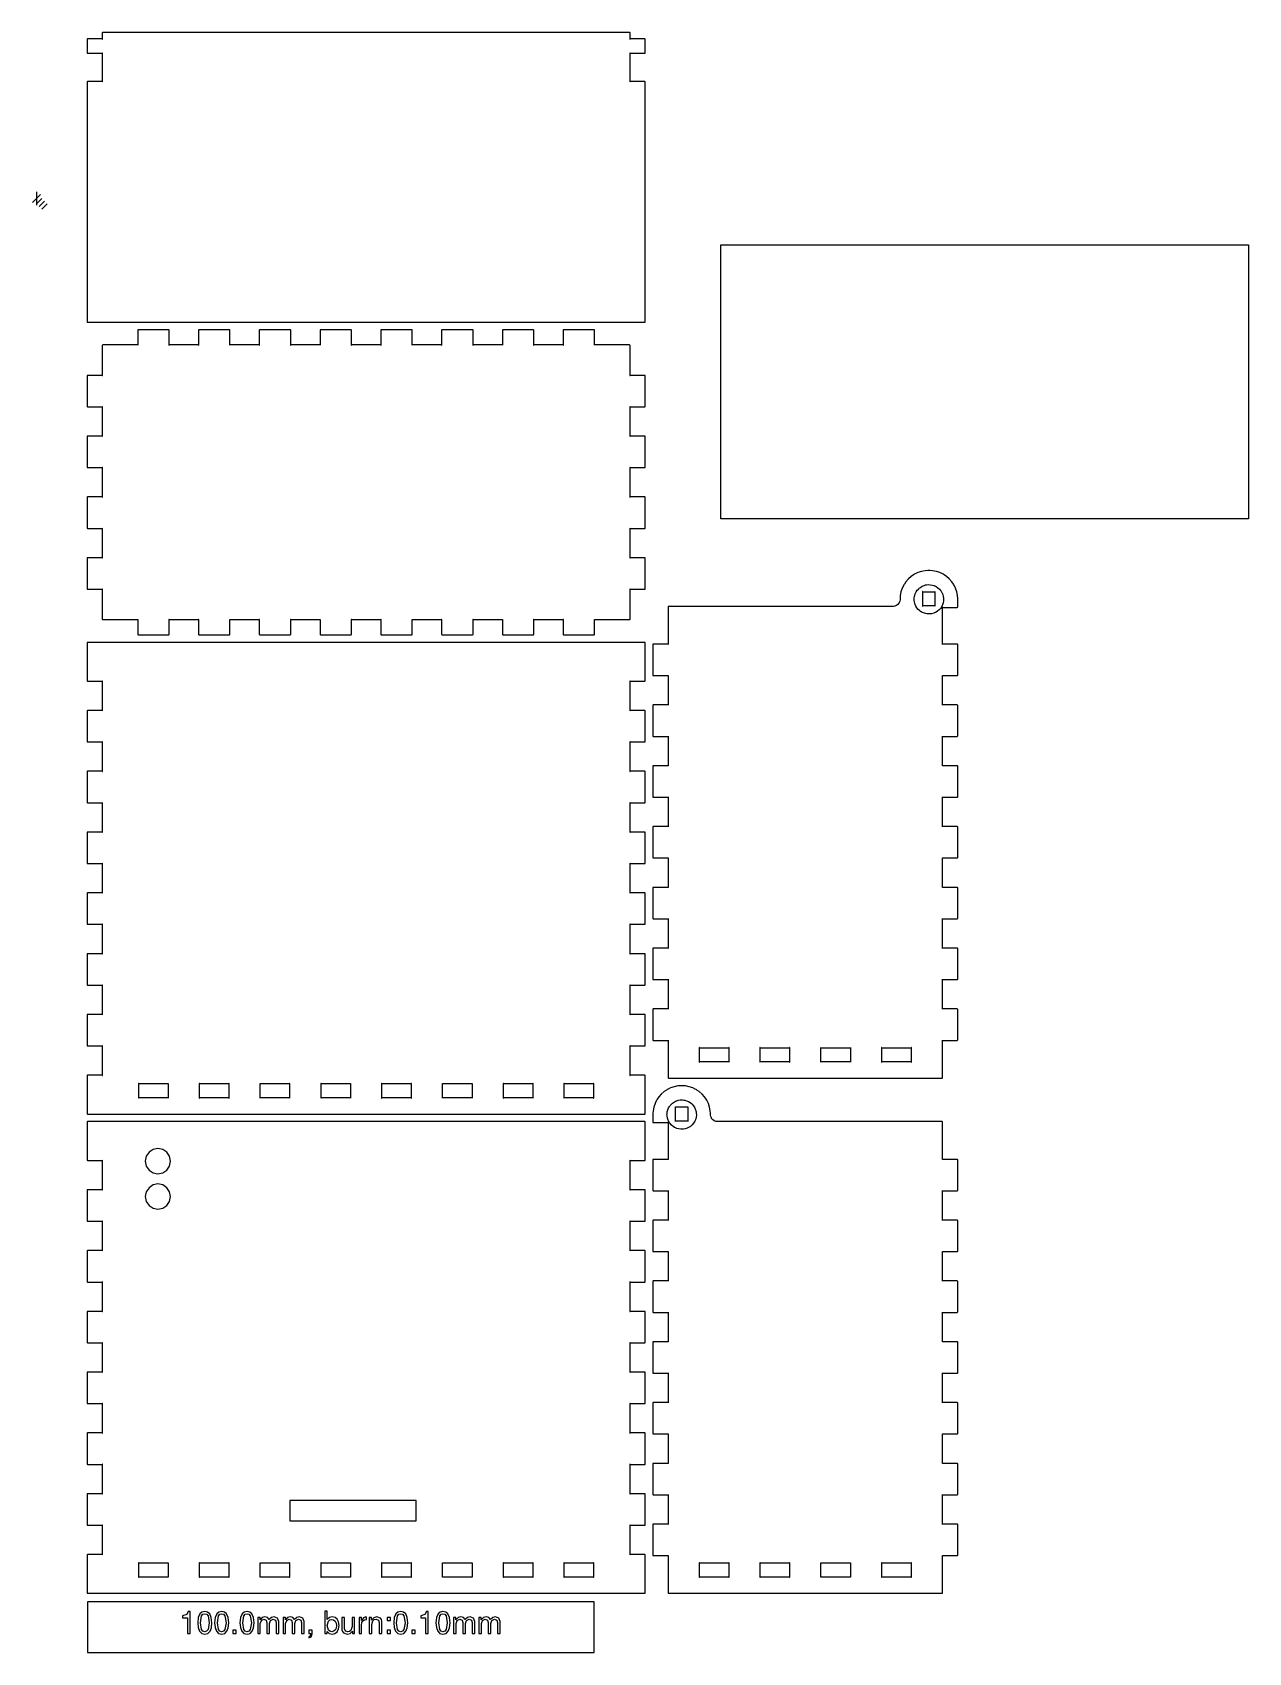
# Model space of a CAD drawing. Extents: x -1 to 239, y 10 to 330.
import ezdxf

# ---------------------------------------------------------------- set-up
doc = ezdxf.new("R2010")
doc.units = 0

msp = doc.modelspace()

# ---------------------------------------------------------------- linework, layer by layer
for p, q in [((13.029383, 329.775959), (13.000384, 329.721959)), ((13.000384, 329.721959), (13.000384, 329.703959)), ((13.000384, 329.703959), (13.000384, 328.50496)), ((13.081684, 329.804959), (13.029383, 329.775959)), ((13.099583, 329.804959), (13.081684, 329.804959)), ((117.099852, 329.804959), (13.099583, 329.804959)), ((117.116852, 329.804959), (117.099852, 329.804959)), ((117.170852, 329.775959), (117.116852, 329.804959)), ((117.198852, 329.721959), (117.170852, 329.775959)), ((117.198852, 329.703959), (117.198852, 329.721959)), ((117.198852, 328.50496), (117.198852, 329.703959)), ((10.029387, 328.47596), (10.000387, 328.42196)), ((10.000387, 328.42196), (10.000387, 328.40396)), ((10.000387, 328.40396), (10.000387, 325.806964)), ((10.081687, 328.50496), (10.029387, 328.47596)), ((10.099587, 328.50496), (10.081687, 328.50496)), ((13.000384, 328.50496), (10.099587, 328.50496)), ((13.000384, 328.50496), (13.000384, 328.49496)), ((13.010083, 328.50496), (13.000384, 328.50496)), ((13.000384, 328.49496), (13.014184, 328.46396)), ((13.041784, 328.49096), (13.010083, 328.50496)), ((13.014184, 328.46396), (13.037584, 328.46796)), ((13.037584, 328.46796), (13.041784, 328.49096)), ((117.188852, 328.50496), (117.156852, 328.49096)), ((117.156852, 328.49096), (117.161852, 328.46796)), ((117.161852, 328.46796), (117.183852, 328.46396)), ((117.183852, 328.46396), (117.198852, 328.49496)), ((117.198852, 328.50496), (117.188852, 328.50496)), ((120.099849, 328.50496), (117.198852, 328.50496)), ((117.198852, 328.49496), (117.198852, 328.50496)), ((120.116849, 328.50496), (120.099849, 328.50496)), ((120.170849, 328.47596), (120.116849, 328.50496)), ((120.199849, 328.42196), (120.170849, 328.47596)), ((120.199849, 328.40396), (120.199849, 328.42196)), ((120.199849, 325.806964), (120.199849, 328.40396)), ((10.000387, 325.806964), (10.000387, 325.789964)), ((10.000387, 325.789964), (10.029387, 325.736964)), ((10.029387, 325.736964), (10.081687, 325.705964)), ((10.081687, 325.705964), (10.099587, 325.705964)), ((10.099587, 325.705964), (13.000384, 325.705964)), ((13.014184, 325.748964), (13.000384, 325.716964)), ((13.000384, 325.716964), (13.000384, 325.705964)), ((13.000384, 325.705964), (13.010083, 325.705964)), ((13.000384, 325.705964), (13.000384, 320.106971)), ((13.010083, 325.705964), (13.041784, 325.720964)), ((13.037584, 325.744964), (13.014184, 325.748964)), ((13.041784, 325.720964), (13.037584, 325.744964)), ((117.161852, 325.744964), (117.156852, 325.720964)), ((117.156852, 325.720964), (117.188852, 325.705964)), ((117.183852, 325.748964), (117.161852, 325.744964)), ((117.198852, 325.716964), (117.183852, 325.748964)), ((117.188852, 325.705964), (117.198852, 325.705964)), ((117.198852, 325.705964), (117.198852, 325.716964)), ((117.198852, 320.106971), (117.198852, 325.705964)), ((117.198852, 325.705964), (120.099849, 325.705964)), ((120.099849, 325.705964), (120.116849, 325.705964)), ((120.116849, 325.705964), (120.170849, 325.736964)), ((120.170849, 325.736964), (120.199849, 325.789964)), ((120.199849, 325.789964), (120.199849, 325.806964)), ((10.029387, 320.077971), (10.000387, 320.025971)), ((10.000387, 320.025971), (10.000387, 320.007971)), ((10.000387, 320.007971), (10.000387, 275.704027)), ((10.081687, 320.106971), (10.029387, 320.077971)), ((10.099587, 320.106971), (10.081687, 320.106971)), ((13.000384, 320.106971), (10.099587, 320.106971)), ((13.000384, 320.106971), (13.000384, 320.096971)), ((13.010083, 320.106971), (13.000384, 320.106971)), ((13.000384, 320.096971), (13.014184, 320.065971)), ((13.041784, 320.093971), (13.010083, 320.106971)), ((13.014184, 320.065971), (13.037584, 320.069971)), ((13.037584, 320.069971), (13.041784, 320.093971)), ((117.188852, 320.106971), (117.156852, 320.093971)), ((117.156852, 320.093971), (117.161852, 320.069971)), ((117.161852, 320.069971), (117.183852, 320.065971)), ((117.183852, 320.065971), (117.198852, 320.096971)), ((117.198852, 320.106971), (117.188852, 320.106971)), ((120.099849, 320.106971), (117.198852, 320.106971)), ((117.198852, 320.096971), (117.198852, 320.106971)), ((120.116849, 320.106971), (120.099849, 320.106971)), ((120.170849, 320.077971), (120.116849, 320.106971)), ((120.199849, 320.025971), (120.170849, 320.077971)), ((120.199849, 320.007971), (120.199849, 320.025971)), ((120.199849, 275.704027), (120.199849, 320.007971)), ((135.12433, 287.900011), (239.324198, 287.900011)), ((135.12433, 233.80008), (135.12433, 287.900011)), ((135.12433, 287.900011), (135.12433, 287.900011)), ((239.324198, 287.900011), (239.324198, 233.80008)), ((10.000387, 275.704027), (10.000387, 272.70403)), ((120.199849, 272.70403), (120.199849, 275.704027)), ((10.000387, 272.70403), (10.000387, 272.688031)), ((10.000387, 272.688031), (10.029387, 272.634031)), ((10.029387, 272.634031), (10.081687, 272.603031)), ((10.081687, 272.603031), (10.099587, 272.603031)), ((10.099587, 272.603031), (13.099583, 272.603031)), ((13.099583, 272.603031), (117.099852, 272.603031)), ((13.099583, 272.603031), (13.099583, 272.603031)), ((117.099852, 272.603031), (120.099849, 272.603031)), ((120.099849, 272.603031), (120.116849, 272.603031)), ((120.116849, 272.603031), (120.170849, 272.634031)), ((120.170849, 272.634031), (120.199849, 272.688031)), ((120.199849, 272.688031), (120.199849, 272.70403)), ((20.028375, 271.075033), (19.999475, 271.022033)), ((19.999475, 271.022033), (19.999475, 271.004033)), ((19.999475, 271.004033), (19.999475, 268.104036)), ((20.082175, 271.104033), (20.028375, 271.075033)), ((20.100075, 271.104033), (20.082175, 271.104033)), ((26.100067, 271.104033), (20.100075, 271.104033)), ((26.116567, 271.104033), (26.100067, 271.104033)), ((26.170267, 271.075033), (26.116567, 271.104033)), ((26.200567, 271.022033), (26.170267, 271.075033)), ((26.200567, 271.004033), (26.200567, 271.022033)), ((26.200567, 268.104036), (26.200567, 271.004033)), ((32.02976, 271.075033), (32.00076, 271.022033)), ((32.00076, 271.022033), (32.00076, 271.004033)), ((32.00076, 271.004033), (32.00076, 268.104036)), ((32.08206, 271.104033), (32.02976, 271.075033)), ((32.09996, 271.104033), (32.08206, 271.104033)), ((38.099952, 271.104033), (32.09996, 271.104033)), ((38.116552, 271.104033), (38.099952, 271.104033)), ((38.170152, 271.075033), (38.116552, 271.104033)), ((38.199052, 271.022033), (38.170152, 271.075033)), ((38.199052, 271.004033), (38.199052, 271.022033)), ((38.199052, 268.104036), (38.199052, 271.004033)), ((44.028344, 271.075033), (43.999445, 271.022033)), ((43.999445, 271.022033), (43.999445, 271.004033)), ((43.999445, 271.004033), (43.999445, 268.104036)), ((44.082045, 271.104033), (44.028344, 271.075033)), ((44.099944, 271.104033), (44.082045, 271.104033)), ((50.100037, 271.104033), (44.099944, 271.104033)), ((50.116637, 271.104033), (50.100037, 271.104033)), ((50.170237, 271.075033), (50.116637, 271.104033)), ((50.200537, 271.022033), (50.170237, 271.075033)), ((50.200537, 271.004033), (50.200537, 271.022033)), ((50.200537, 268.104036), (50.200537, 271.004033)), ((56.028129, 271.075033), (55.99913, 271.022033)), ((55.99913, 271.022033), (55.99913, 271.004033)), ((55.99913, 271.004033), (55.99913, 268.104036)), ((56.082029, 271.104033), (56.028129, 271.075033)), ((56.099729, 271.104033), (56.082029, 271.104033)), ((62.099722, 271.104033), (56.099729, 271.104033)), ((62.116322, 271.104033), (62.099722, 271.104033)), ((62.169922, 271.075033), (62.116322, 271.104033)), ((62.200322, 271.022033), (62.169922, 271.075033)), ((62.200322, 271.004033), (62.200322, 271.022033)), ((62.200322, 268.104036), (62.200322, 271.004033)), ((68.029614, 271.075033), (68.000614, 271.022033)), ((68.000614, 271.022033), (68.000614, 271.004033)), ((68.000614, 271.004033), (68.000614, 268.104036)), ((68.081814, 271.104033), (68.029614, 271.075033)), ((68.099814, 271.104033), (68.081814, 271.104033)), ((74.099807, 271.104033), (68.099814, 271.104033)), ((74.116407, 271.104033), (74.099807, 271.104033)), ((74.170007, 271.075033), (74.116407, 271.104033)), ((74.200407, 271.022033), (74.170007, 271.075033)), ((74.200407, 271.004033), (74.200407, 271.022033)), ((74.200407, 268.104036), (74.200407, 271.004033)), ((80.029299, 271.075033), (80.000399, 271.022033)), ((80.000399, 271.022033), (80.000399, 271.004033)), ((80.000399, 271.004033), (80.000399, 268.104036)), ((80.081899, 271.104033), (80.029299, 271.075033)), ((80.099899, 271.104033), (80.081899, 271.104033)), ((86.099892, 271.104033), (80.099899, 271.104033)), ((86.116091, 271.104033), (86.099892, 271.104033)), ((86.170092, 271.075033), (86.116091, 271.104033)), ((86.200391, 271.022033), (86.170092, 271.075033)), ((86.200391, 271.004033), (86.200391, 271.022033)), ((86.200391, 268.104036), (86.200391, 271.004033)), ((92.027984, 271.075033), (91.999084, 271.022033)), ((91.999084, 271.022033), (91.999084, 271.004033)), ((91.999084, 271.004033), (91.999084, 268.104036)), ((92.081984, 271.104033), (92.027984, 271.075033)), ((92.099584, 271.104033), (92.081984, 271.104033)), ((98.099576, 271.104033), (92.099584, 271.104033)), ((98.116176, 271.104033), (98.099576, 271.104033)), ((98.169776, 271.075033), (98.116176, 271.104033)), ((98.200176, 271.022033), (98.169776, 271.075033)), ((98.200176, 271.004033), (98.200176, 271.022033)), ((98.200176, 268.104036), (98.200176, 271.004033)), ((104.029869, 271.075033), (104.000869, 271.022033)), ((104.000869, 271.022033), (104.000869, 271.004033)), ((104.000869, 271.004033), (104.000869, 268.104036)), ((104.081869, 271.104033), (104.029869, 271.075033)), ((104.099869, 271.104033), (104.081869, 271.104033)), ((110.099861, 271.104033), (104.099869, 271.104033)), ((110.115861, 271.104033), (110.099861, 271.104033)), ((110.169861, 271.075033), (110.115861, 271.104033)), ((110.199861, 271.022033), (110.169861, 271.075033)), ((110.199861, 271.004033), (110.199861, 271.022033)), ((110.199861, 268.104036), (110.199861, 271.004033)), ((13.029383, 268.075036), (13.000384, 268.021037)), ((13.000384, 268.021037), (13.000384, 268.004037)), ((13.000384, 268.004037), (13.000384, 262.104044)), ((13.081684, 268.104036), (13.029383, 268.075036)), ((13.099583, 268.104036), (13.081684, 268.104036)), ((19.999475, 268.104036), (13.099583, 268.104036)), ((19.999475, 268.104036), (19.999475, 268.095036)), ((20.009075, 268.104036), (19.999475, 268.104036)), ((19.999475, 268.095036), (20.013275, 268.063036)), ((20.040775, 268.090036), (20.009075, 268.104036)), ((20.013275, 268.063036), (20.036675, 268.067036)), ((20.036675, 268.067036), (20.040775, 268.090036)), ((26.189567, 268.104036), (26.157867, 268.090036)), ((26.157867, 268.090036), (26.162067, 268.067036)), ((26.162067, 268.067036), (26.185467, 268.063036)), ((26.185467, 268.063036), (26.200567, 268.095036)), ((26.200567, 268.104036), (26.189567, 268.104036)), ((32.00076, 268.104036), (26.200567, 268.104036)), ((26.200567, 268.095036), (26.200567, 268.104036)), ((32.00076, 268.104036), (32.00076, 268.095036)), ((32.01046, 268.104036), (32.00076, 268.104036)), ((32.00076, 268.095036), (32.01456, 268.063036)), ((32.04206, 268.090036), (32.01046, 268.104036)), ((32.01456, 268.063036), (32.03796, 268.067036)), ((32.03796, 268.067036), (32.04206, 268.090036)), ((38.188152, 268.104036), (38.156352, 268.090036)), ((38.156352, 268.090036), (38.162052, 268.067036)), ((38.162052, 268.067036), (38.183952, 268.063036)), ((38.183952, 268.063036), (38.199052, 268.095036)), ((38.199052, 268.104036), (38.188152, 268.104036)), ((43.999445, 268.104036), (38.199052, 268.104036)), ((38.199052, 268.095036), (38.199052, 268.104036)), ((43.999445, 268.104036), (43.999445, 268.095036)), ((44.008944, 268.104036), (43.999445, 268.104036)), ((43.999445, 268.095036), (44.013244, 268.063036)), ((44.040744, 268.090036), (44.008944, 268.104036)), ((44.013244, 268.063036), (44.036444, 268.067036)), ((44.036444, 268.067036), (44.040744, 268.090036)), ((50.189637, 268.104036), (50.157837, 268.090036)), ((50.157837, 268.090036), (50.161737, 268.067036)), ((50.161737, 268.067036), (50.185437, 268.063036)), ((50.185437, 268.063036), (50.200537, 268.095036)), ((50.200537, 268.104036), (50.189637, 268.104036)), ((55.99913, 268.104036), (50.200537, 268.104036)), ((50.200537, 268.095036), (50.200537, 268.104036)), ((55.99913, 268.104036), (55.99913, 268.095036)), ((56.009029, 268.104036), (55.99913, 268.104036)), ((55.99913, 268.095036), (56.012929, 268.063036)), ((56.040429, 268.090036), (56.009029, 268.104036)), ((56.012929, 268.063036), (56.036529, 268.067036)), ((56.036529, 268.067036), (56.040429, 268.090036)), ((62.189322, 268.104036), (62.157622, 268.090036)), ((62.157622, 268.090036), (62.161822, 268.067036)), ((62.161822, 268.067036), (62.185122, 268.063036)), ((62.185122, 268.063036), (62.200322, 268.095036)), ((62.200322, 268.104036), (62.189322, 268.104036)), ((68.000614, 268.104036), (62.200322, 268.104036)), ((62.200322, 268.095036), (62.200322, 268.104036)), ((68.000614, 268.104036), (68.000614, 268.095036)), ((68.010214, 268.104036), (68.000614, 268.104036)), ((68.000614, 268.095036), (68.014414, 268.063036)), ((68.041914, 268.090036), (68.010214, 268.104036)), ((68.014414, 268.063036), (68.037714, 268.067036)), ((68.037714, 268.067036), (68.041914, 268.090036)), ((74.189407, 268.104036), (74.157707, 268.090036)), ((74.157707, 268.090036), (74.161907, 268.067036)), ((74.161907, 268.067036), (74.185207, 268.063036)), ((74.185207, 268.063036), (74.200407, 268.095036)), ((74.200407, 268.104036), (74.189407, 268.104036)), ((80.000399, 268.104036), (74.200407, 268.104036)), ((74.200407, 268.095036), (74.200407, 268.104036)), ((80.000399, 268.104036), (80.000399, 268.095036)), ((80.010299, 268.104036), (80.000399, 268.104036)), ((80.000399, 268.095036), (80.014499, 268.063036)), ((80.041999, 268.090036), (80.010299, 268.104036)), ((80.014499, 268.063036), (80.037799, 268.067036)), ((80.037799, 268.067036), (80.041999, 268.090036)), ((86.189192, 268.104036), (86.157791, 268.090036)), ((86.157791, 268.090036), (86.161592, 268.067036)), ((86.161592, 268.067036), (86.185291, 268.063036)), ((86.185291, 268.063036), (86.200391, 268.095036)), ((86.200391, 268.104036), (86.189192, 268.104036)), ((91.999084, 268.104036), (86.200391, 268.104036)), ((86.200391, 268.095036), (86.200391, 268.104036)), ((91.999084, 268.104036), (91.999084, 268.095036)), ((92.008884, 268.104036), (91.999084, 268.104036)), ((91.999084, 268.095036), (92.012784, 268.063036)), ((92.040284, 268.090036), (92.008884, 268.104036)), ((92.012784, 268.063036), (92.036384, 268.067036)), ((92.036384, 268.067036), (92.040284, 268.090036)), ((98.189176, 268.104036), (98.157476, 268.090036)), ((98.157476, 268.090036), (98.161676, 268.067036)), ((98.161676, 268.067036), (98.184976, 268.063036)), ((98.184976, 268.063036), (98.200176, 268.095036)), ((98.200176, 268.104036), (98.189176, 268.104036)), ((104.000869, 268.104036), (98.200176, 268.104036)), ((98.200176, 268.095036), (98.200176, 268.104036)), ((104.000869, 268.104036), (104.000869, 268.095036)), ((104.009869, 268.104036), (104.000869, 268.104036)), ((104.000869, 268.095036), (104.013869, 268.063036)), ((104.041869, 268.090036), (104.009869, 268.104036)), ((104.013869, 268.063036), (104.037869, 268.067036)), ((104.037869, 268.067036), (104.041869, 268.090036)), ((110.188861, 268.104036), (110.157861, 268.090036)), ((110.157861, 268.090036), (110.161861, 268.067036)), ((110.161861, 268.067036), (110.184861, 268.063036)), ((110.184861, 268.063036), (110.199861, 268.095036)), ((110.199861, 268.104036), (110.188861, 268.104036)), ((117.099852, 268.104036), (110.199861, 268.104036)), ((110.199861, 268.095036), (110.199861, 268.104036)), ((117.116852, 268.104036), (117.099852, 268.104036)), ((117.170852, 268.075036), (117.116852, 268.104036)), ((117.198852, 268.021037), (117.170852, 268.075036)), ((117.198852, 268.004037), (117.198852, 268.021037)), ((117.198852, 262.104044), (117.198852, 268.004037)), ((10.029387, 262.075044), (10.000387, 262.021044)), ((10.000387, 262.021044), (10.000387, 262.004044)), ((10.000387, 262.004044), (10.000387, 256.004052)), ((10.081687, 262.104044), (10.029387, 262.075044)), ((10.099587, 262.104044), (10.081687, 262.104044)), ((13.000384, 262.104044), (10.099587, 262.104044)), ((13.000384, 262.104044), (13.000384, 262.094044)), ((13.010083, 262.104044), (13.000384, 262.104044)), ((13.000384, 262.094044), (13.014184, 262.063044)), ((13.041784, 262.091044), (13.010083, 262.104044)), ((13.014184, 262.063044), (13.037584, 262.067044)), ((13.037584, 262.067044), (13.041784, 262.091044)), ((117.188852, 262.104044), (117.156852, 262.091044)), ((117.156852, 262.091044), (117.161852, 262.067044)), ((117.161852, 262.067044), (117.183852, 262.063044)), ((117.183852, 262.063044), (117.198852, 262.094044)), ((117.198852, 262.104044), (117.188852, 262.104044)), ((120.099849, 262.104044), (117.198852, 262.104044)), ((117.198852, 262.094044), (117.198852, 262.104044)), ((120.116849, 262.104044), (120.099849, 262.104044)), ((120.170849, 262.075044), (120.116849, 262.104044)), ((120.199849, 262.021044), (120.170849, 262.075044)), ((120.199849, 262.004044), (120.199849, 262.021044)), ((120.199849, 256.004052), (120.199849, 262.004044)), ((10.000387, 256.004052), (10.000387, 255.987052)), ((10.000387, 255.987052), (10.029387, 255.933052)), ((10.029387, 255.933052), (10.081687, 255.904052)), ((10.081687, 255.904052), (10.099587, 255.904052)), ((10.099587, 255.904052), (13.000384, 255.904052)), ((13.014184, 255.947052), (13.000384, 255.916052)), ((13.000384, 255.916052), (13.000384, 255.904052)), ((13.000384, 255.904052), (13.010083, 255.904052)), ((13.000384, 255.904052), (13.000384, 250.104059)), ((13.010083, 255.904052), (13.041784, 255.919052)), ((13.037584, 255.942052), (13.014184, 255.947052)), ((13.041784, 255.919052), (13.037584, 255.942052)), ((117.161852, 255.942052), (117.156852, 255.919052)), ((117.156852, 255.919052), (117.188852, 255.904052)), ((117.183852, 255.947052), (117.161852, 255.942052)), ((117.198852, 255.916052), (117.183852, 255.947052)), ((117.188852, 255.904052), (117.198852, 255.904052)), ((117.198852, 255.904052), (117.198852, 255.916052)), ((117.198852, 250.104059), (117.198852, 255.904052)), ((117.198852, 255.904052), (120.099849, 255.904052)), ((120.099849, 255.904052), (120.116849, 255.904052)), ((120.116849, 255.904052), (120.170849, 255.933052)), ((120.170849, 255.933052), (120.199849, 255.987052)), ((120.199849, 255.987052), (120.199849, 256.004052)), ((10.029387, 250.075059), (10.000387, 250.022059)), ((10.000387, 250.022059), (10.000387, 250.004059)), ((10.000387, 250.004059), (10.000387, 244.004067)), ((10.081687, 250.104059), (10.029387, 250.075059)), ((10.099587, 250.104059), (10.081687, 250.104059)), ((13.000384, 250.104059), (10.099587, 250.104059)), ((13.000384, 250.104059), (13.000384, 250.095059)), ((13.010083, 250.104059), (13.000384, 250.104059)), ((13.000384, 250.095059), (13.014184, 250.063059)), ((13.041784, 250.091059), (13.010083, 250.104059)), ((13.014184, 250.063059), (13.037584, 250.067059)), ((13.037584, 250.067059), (13.041784, 250.091059)), ((117.188852, 250.104059), (117.156852, 250.091059)), ((117.156852, 250.091059), (117.161852, 250.067059)), ((117.161852, 250.067059), (117.183852, 250.063059)), ((117.183852, 250.063059), (117.198852, 250.095059)), ((117.198852, 250.104059), (117.188852, 250.104059)), ((120.099849, 250.104059), (117.198852, 250.104059)), ((117.198852, 250.095059), (117.198852, 250.104059)), ((120.116849, 250.104059), (120.099849, 250.104059)), ((120.170849, 250.075059), (120.116849, 250.104059)), ((120.199849, 250.022059), (120.170849, 250.075059)), ((120.199849, 250.004059), (120.199849, 250.022059)), ((120.199849, 244.004067), (120.199849, 250.004059)), ((10.000387, 244.004067), (10.000387, 243.987067)), ((10.000387, 243.987067), (10.029387, 243.933067)), ((10.029387, 243.933067), (10.081687, 243.905067)), ((10.081687, 243.905067), (10.099587, 243.905067)), ((10.099587, 243.905067), (13.000384, 243.905067)), ((13.014184, 243.947067), (13.000384, 243.915067)), ((13.000384, 243.915067), (13.000384, 243.905067)), ((13.000384, 243.905067), (13.010083, 243.905067)), ((13.000384, 243.905067), (13.000384, 238.104074)), ((13.010083, 243.905067), (13.041784, 243.920067)), ((13.037584, 243.942067), (13.014184, 243.947067)), ((13.041784, 243.920067), (13.037584, 243.942067)), ((117.161852, 243.942067), (117.156852, 243.920067)), ((117.156852, 243.920067), (117.188852, 243.905067)), ((117.183852, 243.947067), (117.161852, 243.942067)), ((117.198852, 243.915067), (117.183852, 243.947067)), ((117.188852, 243.905067), (117.198852, 243.905067)), ((117.198852, 243.905067), (117.198852, 243.915067)), ((117.198852, 238.104074), (117.198852, 243.905067)), ((117.198852, 243.905067), (120.099849, 243.905067)), ((120.099849, 243.905067), (120.116849, 243.905067)), ((120.116849, 243.905067), (120.170849, 243.933067)), ((120.170849, 243.933067), (120.199849, 243.987067)), ((120.199849, 243.987067), (120.199849, 244.004067)), ((10.029387, 238.075074), (10.000387, 238.022074)), ((10.000387, 238.022074), (10.000387, 238.004074)), ((10.000387, 238.004074), (10.000387, 232.004082)), ((10.081687, 238.104074), (10.029387, 238.075074)), ((10.099587, 238.104074), (10.081687, 238.104074)), ((13.000384, 238.104074), (10.099587, 238.104074)), ((13.000384, 238.104074), (13.000384, 238.095074)), ((13.010083, 238.104074), (13.000384, 238.104074)), ((13.000384, 238.095074), (13.014184, 238.063074)), ((13.041784, 238.090074), (13.010083, 238.104074)), ((13.014184, 238.063074), (13.037584, 238.067074)), ((13.037584, 238.067074), (13.041784, 238.090074)), ((117.188852, 238.104074), (117.156852, 238.090074)), ((117.156852, 238.090074), (117.161852, 238.067074)), ((117.161852, 238.067074), (117.183852, 238.063074)), ((117.183852, 238.063074), (117.198852, 238.095074)), ((117.198852, 238.104074), (117.188852, 238.104074)), ((120.099849, 238.104074), (117.198852, 238.104074)), ((117.198852, 238.095074), (117.198852, 238.104074)), ((120.116849, 238.104074), (120.099849, 238.104074)), ((120.170849, 238.075074), (120.116849, 238.104074)), ((120.199849, 238.022074), (120.170849, 238.075074)), ((120.199849, 238.004074), (120.199849, 238.022074)), ((120.199849, 232.004082), (120.199849, 238.004074)), ((239.324198, 233.80008), (135.12433, 233.80008)), ((10.000387, 232.004082), (10.000387, 231.987082)), ((10.000387, 231.987082), (10.029387, 231.933082)), ((10.029387, 231.933082), (10.081687, 231.903082)), ((10.081687, 231.903082), (10.099587, 231.903082)), ((10.099587, 231.903082), (13.000384, 231.903082)), ((13.014184, 231.946082), (13.000384, 231.914082)), ((13.000384, 231.914082), (13.000384, 231.903082)), ((13.000384, 231.903082), (13.010083, 231.903082)), ((13.000384, 231.903082), (13.000384, 226.104089)), ((13.010083, 231.903082), (13.041784, 231.918082)), ((13.037584, 231.942082), (13.014184, 231.946082)), ((13.041784, 231.918082), (13.037584, 231.942082)), ((117.161852, 231.942082), (117.156852, 231.918082)), ((117.156852, 231.918082), (117.188852, 231.903082)), ((117.183852, 231.946082), (117.161852, 231.942082)), ((117.198852, 231.914082), (117.183852, 231.946082)), ((117.188852, 231.903082), (117.198852, 231.903082)), ((117.198852, 231.903082), (117.198852, 231.914082)), ((117.198852, 226.104089), (117.198852, 231.903082)), ((117.198852, 231.903082), (120.099849, 231.903082)), ((120.099849, 231.903082), (120.116849, 231.903082)), ((120.116849, 231.903082), (120.170849, 231.933082)), ((120.170849, 231.933082), (120.199849, 231.987082)), ((120.199849, 231.987082), (120.199849, 232.004082)), ((10.029387, 226.076089), (10.000387, 226.022089)), ((10.000387, 226.022089), (10.000387, 226.004089)), ((10.000387, 226.004089), (10.000387, 220.004097)), ((10.081687, 226.104089), (10.029387, 226.076089)), ((10.099587, 226.104089), (10.081687, 226.104089)), ((13.000384, 226.104089), (10.099587, 226.104089)), ((13.000384, 226.104089), (13.000384, 226.095089)), ((13.010083, 226.104089), (13.000384, 226.104089)), ((13.000384, 226.095089), (13.014184, 226.063089)), ((13.041784, 226.091089), (13.010083, 226.104089)), ((13.014184, 226.063089), (13.037584, 226.067089)), ((13.037584, 226.067089), (13.041784, 226.091089)), ((117.188852, 226.104089), (117.156852, 226.091089)), ((117.156852, 226.091089), (117.161852, 226.067089)), ((117.161852, 226.067089), (117.183852, 226.063089)), ((117.183852, 226.063089), (117.198852, 226.095089)), ((117.198852, 226.104089), (117.188852, 226.104089)), ((120.099849, 226.104089), (117.198852, 226.104089)), ((117.198852, 226.095089), (117.198852, 226.104089)), ((120.116849, 226.104089), (120.099849, 226.104089)), ((120.170849, 226.076089), (120.116849, 226.104089)), ((120.199849, 226.022089), (120.170849, 226.076089)), ((120.199849, 226.004089), (120.199849, 226.022089)), ((120.199849, 220.004097), (120.199849, 226.004089)), ((171.266784, 220.751096), (171.172784, 220.591096)), ((171.358784, 220.912096), (171.266784, 220.751096)), ((171.680784, 221.372095), (171.358784, 220.912096)), ((172.171783, 221.932095), (171.680784, 221.372095)), ((172.731782, 222.422094), (172.171783, 221.932095)), ((173.191782, 222.745094), (172.731782, 222.422094)), ((173.352782, 222.837094), (173.191782, 222.745094)), ((173.512781, 222.931093), (173.352782, 222.837094)), ((174.020781, 223.168093), (173.512781, 222.931093)), ((174.72678, 223.406093), (174.020781, 223.168093)), ((175.455779, 223.552093), (174.72678, 223.406093)), ((175.251779, 220.643096), (175.550779, 220.730096)), ((176.013778, 223.600092), (175.455779, 223.552093)), ((175.550779, 220.730096), (175.652779, 220.749096)), ((175.652779, 220.749096), (175.753779, 220.770096)), ((175.753779, 220.770096), (176.063778, 220.799096)), ((176.201778, 223.600092), (176.013778, 223.600092)), ((176.063778, 220.799096), (176.476778, 220.789096)), ((176.386778, 223.600092), (176.201778, 223.600092)), ((176.945777, 223.552093), (176.386778, 223.600092)), ((176.476778, 220.789096), (176.882777, 220.720096)), ((176.882777, 220.720096), (177.182777, 220.632096)), ((177.675776, 223.406093), (176.945777, 223.552093)), ((178.379775, 223.168093), (177.675776, 223.406093)), ((178.888775, 222.931093), (178.379775, 223.168093)), ((179.050774, 222.837094), (178.888775, 222.931093)), ((179.210774, 222.745094), (179.050774, 222.837094)), ((179.670774, 222.422094), (179.210774, 222.745094)), ((180.229773, 221.932095), (179.670774, 222.422094)), ((180.719772, 221.372095), (180.229773, 221.932095)), ((181.041772, 220.913096), (180.719772, 221.372095)), ((181.135772, 220.751096), (181.041772, 220.913096)), ((181.228772, 220.591096), (181.135772, 220.751096)), ((10.000387, 220.004097), (10.000387, 219.987097)), ((10.000387, 219.987097), (10.029387, 219.934097)), ((10.029387, 219.934097), (10.081687, 219.903097)), ((10.081687, 219.903097), (10.099587, 219.903097)), ((10.099587, 219.903097), (13.000384, 219.903097)), ((13.014184, 219.946097), (13.000384, 219.914097)), ((13.000384, 219.914097), (13.000384, 219.903097)), ((13.000384, 219.903097), (13.010083, 219.903097)), ((13.000384, 219.903097), (13.000384, 214.004105)), ((13.010083, 219.903097), (13.041784, 219.918097)), ((13.037584, 219.942097), (13.014184, 219.946097)), ((13.041784, 219.918097), (13.037584, 219.942097)), ((117.161852, 219.942097), (117.156852, 219.918097)), ((117.156852, 219.918097), (117.188852, 219.903097)), ((117.183852, 219.946097), (117.161852, 219.942097)), ((117.198852, 219.914097), (117.183852, 219.946097)), ((117.188852, 219.903097), (117.198852, 219.903097)), ((117.198852, 219.903097), (117.198852, 219.914097)), ((117.198852, 214.004105), (117.198852, 219.903097)), ((117.198852, 219.903097), (120.099849, 219.903097)), ((120.099849, 219.903097), (120.116849, 219.903097)), ((120.116849, 219.903097), (120.170849, 219.934097)), ((120.170849, 219.934097), (120.199849, 219.987097)), ((120.199849, 219.987097), (120.199849, 220.004097)), ((170.454785, 217.5401), (170.345786, 217.2561)), ((170.502785, 217.8131), (170.454785, 217.5401)), ((170.550785, 218.648099), (170.502785, 218.090099)), ((170.502785, 218.090099), (170.502785, 217.9021)), ((170.502785, 217.9021), (170.502785, 217.8131)), ((170.695785, 219.378098), (170.550785, 218.648099)), ((170.935785, 220.082097), (170.695785, 219.378098)), ((171.172784, 220.591096), (170.935785, 220.082097)), ((173.304782, 217.7641), (173.313782, 218.178099)), ((173.353781, 217.3551), (173.304782, 217.7641)), ((173.313782, 218.178099), (173.358782, 218.487099)), ((173.358782, 218.487099), (173.382782, 218.586099)), ((173.382782, 218.586099), (173.406781, 218.686099)), ((173.406781, 218.686099), (173.508781, 218.981098)), ((173.508781, 218.981098), (173.688781, 219.352098)), ((173.688781, 219.352098), (173.920781, 219.694098)), ((173.920781, 219.694098), (174.124781, 219.931097)), ((174.124781, 219.931097), (174.20078, 220.001097)), ((174.20078, 220.001097), (174.27478, 220.073097)), ((174.27478, 220.073097), (174.51978, 220.266097)), ((174.51978, 220.266097), (174.87278, 220.480096)), ((174.87278, 220.480096), (175.251779, 220.643096)), ((174.964779, 219.440098), (174.95978, 219.417098)), ((174.95978, 219.417098), (174.99178, 219.402098)), ((174.98678, 219.444098), (174.964779, 219.440098)), ((175.00178, 219.413098), (174.98678, 219.444098)), ((174.99178, 219.402098), (175.00178, 219.402098)), ((175.00178, 219.402098), (175.00178, 219.413098)), ((175.00178, 216.601101), (175.00178, 219.402098)), ((175.00178, 219.402098), (176.201778, 219.402098)), ((176.201778, 219.402098), (177.399777, 219.402098)), ((176.201778, 219.402098), (176.201778, 219.402098)), ((177.182777, 220.632096), (177.278777, 220.594096)), ((177.278777, 220.594096), (177.373776, 220.556096)), ((177.373776, 220.556096), (177.652776, 220.413097)), ((177.413776, 219.444098), (177.399777, 219.413098)), ((177.399777, 219.413098), (177.399777, 219.402098)), ((177.399777, 219.402098), (177.409776, 219.402098)), ((177.399777, 219.402098), (177.399777, 216.601101)), ((177.409776, 219.402098), (177.441776, 219.417098)), ((177.437776, 219.440098), (177.413776, 219.444098)), ((177.441776, 219.417098), (177.437776, 219.440098)), ((177.652776, 220.413097), (177.993776, 220.182097)), ((177.993776, 220.182097), (178.298775, 219.905097)), ((178.298775, 219.905097), (178.502775, 219.669097)), ((178.502775, 219.669097), (178.562775, 219.583098)), ((178.562775, 219.583098), (178.622775, 219.501098)), ((178.622775, 219.501098), (178.777775, 219.231098)), ((178.777775, 219.231098), (178.940775, 218.852098)), ((178.940775, 218.852098), (179.047774, 218.452099)), ((179.087774, 217.6271), (179.019775, 217.219101)), ((179.047774, 218.452099), (179.092774, 218.143099)), ((179.101774, 217.9381), (179.087774, 217.6271)), ((179.092774, 218.143099), (179.097774, 218.040099)), ((179.097774, 218.040099), (179.101774, 217.9381)), ((181.465771, 220.082097), (181.228772, 220.591096)), ((181.704771, 219.378098), (181.465771, 220.082097)), ((181.849771, 218.648099), (181.704771, 219.378098)), ((181.899771, 218.090099), (181.849771, 218.648099)), ((181.899771, 217.9021), (181.899771, 218.090099)), ((181.899771, 216.402102), (181.899771, 217.9021)), ((124.728843, 216.473101), (124.699843, 216.420101)), ((124.699843, 216.420101), (124.699843, 216.402102)), ((124.699843, 216.402102), (124.699843, 209.051111)), ((124.782843, 216.502102), (124.728843, 216.473101)), ((124.800843, 216.502102), (124.782843, 216.502102)), ((169.102787, 216.502102), (124.800843, 216.502102)), ((169.192787, 216.502102), (169.102787, 216.502102)), ((169.465786, 216.551101), (169.192787, 216.502102)), ((169.750786, 216.659101), (169.465786, 216.551101)), ((169.804786, 216.690101), (169.750786, 216.659101)), ((169.856786, 216.721101), (169.804786, 216.690101)), ((170.092786, 216.913101), (169.856786, 216.721101)), ((170.283786, 217.1501), (170.092786, 216.913101)), ((170.315785, 217.202101), (170.283786, 217.1501)), ((170.345786, 217.2561), (170.315785, 217.202101)), ((173.426782, 217.051101), (173.353781, 217.3551)), ((173.461781, 216.953101), (173.426782, 217.051101)), ((173.494781, 216.856101), (173.461781, 216.953101)), ((173.624781, 216.572101), (173.494781, 216.856101)), ((173.838781, 216.220102), (173.624781, 216.572101)), ((174.100781, 215.903102), (173.838781, 216.220102)), ((174.32678, 215.688102), (174.100781, 215.903102)), ((174.40878, 215.623103), (174.32678, 215.688102)), ((174.48978, 215.560103), (174.40878, 215.623103)), ((174.75178, 215.390103), (174.48978, 215.560103)), ((175.123779, 215.210103), (174.75178, 215.390103)), ((174.99178, 216.601101), (174.95978, 216.588101)), ((174.95978, 216.588101), (174.964779, 216.564101)), ((174.964779, 216.564101), (174.98678, 216.560101)), ((174.98678, 216.560101), (175.00178, 216.592101)), ((175.00178, 216.601101), (174.99178, 216.601101)), ((177.399777, 216.601101), (175.00178, 216.601101)), ((175.00178, 216.592101), (175.00178, 216.601101)), ((175.515779, 215.084103), (175.123779, 215.210103)), ((175.822778, 215.025103), (175.515779, 215.084103)), ((175.925778, 215.015103), (175.822778, 215.025103)), ((176.027778, 215.006103), (175.925778, 215.015103)), ((176.340778, 215.006103), (176.027778, 215.006103)), ((176.749777, 215.055103), (176.340778, 215.006103)), ((177.148777, 215.161103), (176.749777, 215.055103)), ((177.438777, 215.277103), (177.148777, 215.161103)), ((177.399777, 216.601101), (177.399777, 216.592101)), ((177.409776, 216.601101), (177.399777, 216.601101)), ((177.399777, 216.592101), (177.413776, 216.560101)), ((177.441776, 216.588101), (177.409776, 216.601101)), ((177.413776, 216.560101), (177.437776, 216.564101)), ((177.437776, 216.564101), (177.441776, 216.588101)), ((177.530776, 215.324103), (177.438777, 215.277103)), ((177.621776, 215.372103), (177.530776, 215.324103)), ((177.883776, 215.540103), (177.621776, 215.372103)), ((178.202776, 215.804102), (177.883776, 215.540103)), ((178.480775, 216.110102), (178.202776, 215.804102)), ((178.660775, 216.364102), (178.480775, 216.110102)), ((178.713775, 216.452101), (178.660775, 216.364102)), ((178.710775, 216.449102), (178.699775, 216.414101)), ((178.699775, 216.414101), (178.699775, 216.402102)), ((178.699775, 216.402102), (178.699775, 216.389102)), ((178.699775, 216.389102), (178.710775, 216.356102)), ((178.713775, 216.452101), (178.710775, 216.449102)), ((178.710775, 216.356102), (178.713775, 216.352101)), ((178.763775, 216.542101), (178.713775, 216.452101)), ((178.717775, 216.461101), (178.713775, 216.452101)), ((178.713775, 216.352101), (178.714775, 216.349102)), ((178.714775, 216.349102), (178.744775, 216.318102)), ((178.777775, 216.502102), (178.717775, 216.461101)), ((178.744775, 216.318102), (178.748775, 216.315102)), ((178.748775, 216.315102), (178.751775, 216.313102)), ((178.751775, 216.313102), (178.787775, 216.303102)), ((178.893775, 216.826101), (178.763775, 216.542101)), ((178.799775, 216.502102), (178.777775, 216.502102)), ((178.787775, 216.303102), (178.799775, 216.303102)), ((178.816775, 216.502102), (178.799775, 216.502102)), ((178.799775, 216.303102), (181.800771, 216.303102)), ((178.870775, 216.473101), (178.816775, 216.502102)), ((178.899775, 216.420101), (178.870775, 216.473101)), ((179.019775, 217.219101), (178.893775, 216.826101)), ((178.899775, 216.402102), (178.899775, 216.420101)), ((178.899775, 209.051111), (178.899775, 216.402102)), ((181.800771, 216.303102), (181.816771, 216.303102)), ((181.816771, 216.303102), (181.870771, 216.331102)), ((181.870771, 216.331102), (181.899771, 216.385102)), ((181.899771, 216.385102), (181.899771, 216.402102)), ((13.000384, 214.004105), (13.000384, 213.987105)), ((13.000384, 213.987105), (13.029383, 213.934105)), ((13.029383, 213.934105), (13.081684, 213.905105)), ((13.081684, 213.905105), (13.099583, 213.905105)), ((13.099583, 213.905105), (19.999475, 213.905105)), ((13.099583, 213.905105), (13.099583, 213.905105)), ((20.013275, 213.947105), (19.999475, 213.916105)), ((19.999475, 213.916105), (19.999475, 213.905105)), ((19.999475, 213.905105), (20.009075, 213.905105)), ((19.999475, 213.905105), (19.999475, 211.004108)), ((20.009075, 213.905105), (20.040775, 213.920105)), ((20.036675, 213.942105), (20.013275, 213.947105)), ((20.040775, 213.920105), (20.036675, 213.942105)), ((26.162067, 213.942105), (26.157867, 213.920105)), ((26.157867, 213.920105), (26.189567, 213.905105)), ((26.185467, 213.947105), (26.162067, 213.942105)), ((26.200567, 213.916105), (26.185467, 213.947105)), ((26.189567, 213.905105), (26.200567, 213.905105)), ((26.200567, 213.905105), (26.200567, 213.916105)), ((26.200567, 211.004108), (26.200567, 213.905105)), ((26.200567, 213.905105), (32.00076, 213.905105)), ((32.01456, 213.947105), (32.00076, 213.916105)), ((32.00076, 213.916105), (32.00076, 213.905105)), ((32.00076, 213.905105), (32.01046, 213.905105)), ((32.00076, 213.905105), (32.00076, 211.004108)), ((32.01046, 213.905105), (32.04206, 213.920105)), ((32.03796, 213.942105), (32.01456, 213.947105)), ((32.04206, 213.920105), (32.03796, 213.942105)), ((38.162052, 213.942105), (38.156352, 213.920105)), ((38.156352, 213.920105), (38.188152, 213.905105)), ((38.183952, 213.947105), (38.162052, 213.942105)), ((38.199052, 213.916105), (38.183952, 213.947105)), ((38.188152, 213.905105), (38.199052, 213.905105)), ((38.199052, 213.905105), (38.199052, 213.916105)), ((38.199052, 211.004108), (38.199052, 213.905105)), ((38.199052, 213.905105), (43.999445, 213.905105)), ((44.013244, 213.947105), (43.999445, 213.916105)), ((43.999445, 213.916105), (43.999445, 213.905105)), ((43.999445, 213.905105), (44.008944, 213.905105)), ((43.999445, 213.905105), (43.999445, 211.004108)), ((44.008944, 213.905105), (44.040744, 213.920105)), ((44.036444, 213.942105), (44.013244, 213.947105)), ((44.040744, 213.920105), (44.036444, 213.942105)), ((50.161737, 213.942105), (50.157837, 213.920105)), ((50.157837, 213.920105), (50.189637, 213.905105)), ((50.185437, 213.947105), (50.161737, 213.942105)), ((50.200537, 213.916105), (50.185437, 213.947105)), ((50.189637, 213.905105), (50.200537, 213.905105)), ((50.200537, 213.905105), (50.200537, 213.916105)), ((50.200537, 211.004108), (50.200537, 213.905105)), ((50.200537, 213.905105), (55.99913, 213.905105)), ((56.012929, 213.947105), (55.99913, 213.916105)), ((55.99913, 213.916105), (55.99913, 213.905105)), ((55.99913, 213.905105), (56.009029, 213.905105)), ((55.99913, 213.905105), (55.99913, 211.004108)), ((56.009029, 213.905105), (56.040429, 213.920105)), ((56.036529, 213.942105), (56.012929, 213.947105)), ((56.040429, 213.920105), (56.036529, 213.942105)), ((62.161822, 213.942105), (62.157622, 213.920105)), ((62.157622, 213.920105), (62.189322, 213.905105)), ((62.185122, 213.947105), (62.161822, 213.942105)), ((62.200322, 213.916105), (62.185122, 213.947105)), ((62.189322, 213.905105), (62.200322, 213.905105)), ((62.200322, 213.905105), (62.200322, 213.916105)), ((62.200322, 211.004108), (62.200322, 213.905105)), ((62.200322, 213.905105), (68.000614, 213.905105)), ((68.014414, 213.947105), (68.000614, 213.916105)), ((68.000614, 213.916105), (68.000614, 213.905105)), ((68.000614, 213.905105), (68.010214, 213.905105)), ((68.000614, 213.905105), (68.000614, 211.004108)), ((68.010214, 213.905105), (68.041914, 213.920105)), ((68.037714, 213.942105), (68.014414, 213.947105)), ((68.041914, 213.920105), (68.037714, 213.942105)), ((74.161907, 213.942105), (74.157707, 213.920105)), ((74.157707, 213.920105), (74.189407, 213.905105)), ((74.185207, 213.947105), (74.161907, 213.942105)), ((74.200407, 213.916105), (74.185207, 213.947105)), ((74.189407, 213.905105), (74.200407, 213.905105)), ((74.200407, 213.905105), (74.200407, 213.916105)), ((74.200407, 211.004108), (74.200407, 213.905105)), ((74.200407, 213.905105), (80.000399, 213.905105)), ((80.014499, 213.947105), (80.000399, 213.916105)), ((80.000399, 213.916105), (80.000399, 213.905105)), ((80.000399, 213.905105), (80.010299, 213.905105)), ((80.000399, 213.905105), (80.000399, 211.004108)), ((80.010299, 213.905105), (80.041999, 213.920105)), ((80.037799, 213.942105), (80.014499, 213.947105)), ((80.041999, 213.920105), (80.037799, 213.942105)), ((86.161592, 213.942105), (86.157791, 213.920105)), ((86.157791, 213.920105), (86.189192, 213.905105)), ((86.185291, 213.947105), (86.161592, 213.942105)), ((86.200391, 213.916105), (86.185291, 213.947105)), ((86.189192, 213.905105), (86.200391, 213.905105)), ((86.200391, 213.905105), (86.200391, 213.916105)), ((86.200391, 211.004108), (86.200391, 213.905105)), ((86.200391, 213.905105), (91.999084, 213.905105)), ((92.012784, 213.947105), (91.999084, 213.916105)), ((91.999084, 213.916105), (91.999084, 213.905105)), ((91.999084, 213.905105), (92.008884, 213.905105)), ((91.999084, 213.905105), (91.999084, 211.004108)), ((92.008884, 213.905105), (92.040284, 213.920105)), ((92.036384, 213.942105), (92.012784, 213.947105)), ((92.040284, 213.920105), (92.036384, 213.942105)), ((98.161676, 213.942105), (98.157476, 213.920105)), ((98.157476, 213.920105), (98.189176, 213.905105)), ((98.184976, 213.947105), (98.161676, 213.942105)), ((98.200176, 213.916105), (98.184976, 213.947105)), ((98.189176, 213.905105), (98.200176, 213.905105)), ((98.200176, 213.905105), (98.200176, 213.916105)), ((98.200176, 211.004108), (98.200176, 213.905105)), ((98.200176, 213.905105), (104.000869, 213.905105)), ((104.013869, 213.947105), (104.000869, 213.916105)), ((104.000869, 213.916105), (104.000869, 213.905105)), ((104.000869, 213.905105), (104.009869, 213.905105)), ((104.000869, 213.905105), (104.000869, 211.004108)), ((104.009869, 213.905105), (104.041869, 213.920105)), ((104.037869, 213.942105), (104.013869, 213.947105)), ((104.041869, 213.920105), (104.037869, 213.942105)), ((110.161861, 213.942105), (110.157861, 213.920105)), ((110.157861, 213.920105), (110.188861, 213.905105)), ((110.184861, 213.947105), (110.161861, 213.942105)), ((110.199861, 213.916105), (110.184861, 213.947105)), ((110.188861, 213.905105), (110.199861, 213.905105)), ((110.199861, 213.905105), (110.199861, 213.916105)), ((110.199861, 211.004108), (110.199861, 213.905105)), ((110.199861, 213.905105), (117.099852, 213.905105)), ((117.099852, 213.905105), (117.116852, 213.905105)), ((117.116852, 213.905105), (117.170852, 213.934105)), ((117.170852, 213.934105), (117.198852, 213.987105)), ((117.198852, 213.987105), (117.198852, 214.004105)), ((10.029387, 209.37511), (10.000387, 209.32111)), ((10.000387, 209.32111), (10.000387, 209.303111)), ((10.000387, 209.303111), (10.000387, 201.85212)), ((10.081687, 209.40411), (10.029387, 209.37511)), ((10.099587, 209.40411), (10.081687, 209.40411)), ((13.099583, 209.40411), (10.099587, 209.40411)), ((117.099852, 209.40411), (13.099583, 209.40411)), ((19.999475, 211.004108), (19.999475, 210.987108)), ((19.999475, 210.987108), (20.028375, 210.934108)), ((20.028375, 210.934108), (20.082175, 210.905109)), ((20.082175, 210.905109), (20.100075, 210.905109)), ((20.100075, 210.905109), (26.100067, 210.905109)), ((26.100067, 210.905109), (26.116567, 210.905109)), ((26.116567, 210.905109), (26.170267, 210.934108)), ((26.170267, 210.934108), (26.200567, 210.987108)), ((26.200567, 210.987108), (26.200567, 211.004108)), ((32.00076, 211.004108), (32.00076, 210.987108)), ((32.00076, 210.987108), (32.02976, 210.934108)), ((32.02976, 210.934108), (32.08206, 210.905109)), ((32.08206, 210.905109), (32.09996, 210.905109)), ((32.09996, 210.905109), (38.099952, 210.905109)), ((38.099952, 210.905109), (38.116552, 210.905109)), ((38.116552, 210.905109), (38.170152, 210.934108)), ((38.170152, 210.934108), (38.199052, 210.987108)), ((38.199052, 210.987108), (38.199052, 211.004108)), ((43.999445, 211.004108), (43.999445, 210.987108)), ((43.999445, 210.987108), (44.028344, 210.934108)), ((44.028344, 210.934108), (44.082045, 210.905109)), ((44.082045, 210.905109), (44.099944, 210.905109)), ((44.099944, 210.905109), (50.100037, 210.905109)), ((50.100037, 210.905109), (50.116637, 210.905109)), ((50.116637, 210.905109), (50.170237, 210.934108)), ((50.170237, 210.934108), (50.200537, 210.987108)), ((50.200537, 210.987108), (50.200537, 211.004108)), ((55.99913, 211.004108), (55.99913, 210.987108)), ((55.99913, 210.987108), (56.028129, 210.934108)), ((56.028129, 210.934108), (56.082029, 210.905109)), ((56.082029, 210.905109), (56.099729, 210.905109)), ((56.099729, 210.905109), (62.099722, 210.905109)), ((62.099722, 210.905109), (62.116322, 210.905109)), ((62.116322, 210.905109), (62.169922, 210.934108)), ((62.169922, 210.934108), (62.200322, 210.987108)), ((62.200322, 210.987108), (62.200322, 211.004108)), ((68.000614, 211.004108), (68.000614, 210.987108)), ((68.000614, 210.987108), (68.029614, 210.934108)), ((68.029614, 210.934108), (68.081814, 210.905109)), ((68.081814, 210.905109), (68.099814, 210.905109)), ((68.099814, 210.905109), (74.099807, 210.905109)), ((74.099807, 210.905109), (74.116407, 210.905109)), ((74.116407, 210.905109), (74.170007, 210.934108)), ((74.170007, 210.934108), (74.200407, 210.987108)), ((74.200407, 210.987108), (74.200407, 211.004108)), ((80.000399, 211.004108), (80.000399, 210.987108)), ((80.000399, 210.987108), (80.029299, 210.934108)), ((80.029299, 210.934108), (80.081899, 210.905109)), ((80.081899, 210.905109), (80.099899, 210.905109)), ((80.099899, 210.905109), (86.099892, 210.905109)), ((86.099892, 210.905109), (86.116091, 210.905109)), ((86.116091, 210.905109), (86.170092, 210.934108)), ((86.170092, 210.934108), (86.200391, 210.987108)), ((86.200391, 210.987108), (86.200391, 211.004108)), ((91.999084, 211.004108), (91.999084, 210.987108)), ((91.999084, 210.987108), (92.027984, 210.934108)), ((92.027984, 210.934108), (92.081984, 210.905109)), ((92.081984, 210.905109), (92.099584, 210.905109)), ((92.099584, 210.905109), (98.099576, 210.905109)), ((98.099576, 210.905109), (98.116176, 210.905109)), ((98.116176, 210.905109), (98.169776, 210.934108)), ((98.169776, 210.934108), (98.200176, 210.987108)), ((98.200176, 210.987108), (98.200176, 211.004108)), ((104.000869, 211.004108), (104.000869, 210.987108)), ((104.000869, 210.987108), (104.029869, 210.934108)), ((104.029869, 210.934108), (104.081869, 210.905109)), ((104.081869, 210.905109), (104.099869, 210.905109)), ((104.099869, 210.905109), (110.099861, 210.905109)), ((110.099861, 210.905109), (110.115861, 210.905109)), ((110.115861, 210.905109), (110.169861, 210.934108)), ((110.169861, 210.934108), (110.199861, 210.987108)), ((110.199861, 210.987108), (110.199861, 211.004108)), ((120.099849, 209.40411), (117.099852, 209.40411)), ((120.116849, 209.40411), (120.099849, 209.40411)), ((120.170849, 209.37511), (120.116849, 209.40411)), ((120.199849, 209.32111), (120.170849, 209.37511)), ((120.199849, 209.303111), (120.199849, 209.32111)), ((120.199849, 201.85212), (120.199849, 209.303111)), ((121.728847, 209.022111), (121.699847, 208.969111)), ((121.699847, 208.969111), (121.699847, 208.951111)), ((121.699847, 208.951111), (121.699847, 202.951119)), ((121.782847, 209.051111), (121.728847, 209.022111)), ((121.800846, 209.051111), (121.782847, 209.051111)), ((124.699843, 209.051111), (121.800846, 209.051111)), ((124.699843, 209.051111), (124.699843, 209.042111)), ((124.709843, 209.051111), (124.699843, 209.051111)), ((124.699843, 209.042111), (124.713843, 209.010111)), ((124.741843, 209.037111), (124.709843, 209.051111)), ((124.713843, 209.010111), (124.736843, 209.014111)), ((124.736843, 209.014111), (124.741843, 209.037111)), ((178.888775, 209.051111), (178.856775, 209.037111)), ((178.856775, 209.037111), (178.862775, 209.014111)), ((178.862775, 209.014111), (178.883775, 209.010111)), ((178.883775, 209.010111), (178.899775, 209.042111)), ((178.899775, 209.051111), (178.888775, 209.051111)), ((181.800771, 209.051111), (178.899775, 209.051111)), ((178.899775, 209.042111), (178.899775, 209.051111)), ((181.816771, 209.051111), (181.800771, 209.051111)), ((181.870771, 209.022111), (181.816771, 209.051111)), ((181.899771, 208.969111), (181.870771, 209.022111)), ((181.899771, 208.951111), (181.899771, 208.969111)), ((181.899771, 202.951119), (181.899771, 208.951111)), ((10.000387, 201.85212), (10.000387, 201.83612)), ((10.000387, 201.83612), (10.029387, 201.78212)), ((10.029387, 201.78212), (10.081687, 201.75312)), ((10.081687, 201.75312), (10.099587, 201.75312)), ((10.099587, 201.75312), (13.000384, 201.75312)), ((13.014184, 201.79612), (13.000384, 201.76412)), ((13.000384, 201.76412), (13.000384, 201.75312)), ((13.000384, 201.75312), (13.010083, 201.75312)), ((13.000384, 201.75312), (13.000384, 195.953127)), ((13.010083, 201.75312), (13.041784, 201.76812)), ((13.037584, 201.79012), (13.014184, 201.79612)), ((13.041784, 201.76812), (13.037584, 201.79012)), ((117.161852, 201.79012), (117.156852, 201.76812)), ((117.156852, 201.76812), (117.188852, 201.75312)), ((117.183852, 201.79612), (117.161852, 201.79012)), ((117.198852, 201.76412), (117.183852, 201.79612)), ((117.188852, 201.75312), (117.198852, 201.75312)), ((117.198852, 201.75312), (117.198852, 201.76412)), ((117.198852, 195.953127), (117.198852, 201.75312)), ((117.198852, 201.75312), (120.099849, 201.75312)), ((120.099849, 201.75312), (120.116849, 201.75312)), ((120.116849, 201.75312), (120.170849, 201.78212)), ((120.170849, 201.78212), (120.199849, 201.83612)), ((120.199849, 201.83612), (120.199849, 201.85212)), ((121.699847, 202.951119), (121.699847, 202.934119)), ((121.699847, 202.934119), (121.728847, 202.880119)), ((121.728847, 202.880119), (121.782847, 202.851119)), ((121.782847, 202.851119), (121.800846, 202.851119)), ((121.800846, 202.851119), (124.699843, 202.851119)), ((124.713843, 202.894119), (124.699843, 202.862119)), ((124.699843, 202.862119), (124.699843, 202.851119)), ((124.699843, 202.851119), (124.709843, 202.851119)), ((124.699843, 202.851119), (124.699843, 197.051126)), ((124.709843, 202.851119), (124.741843, 202.867119)), ((124.736843, 202.888118), (124.713843, 202.894119)), ((124.741843, 202.867119), (124.736843, 202.888118)), ((178.862775, 202.888118), (178.856775, 202.867119)), ((178.856775, 202.867119), (178.888775, 202.851119)), ((178.883775, 202.894119), (178.862775, 202.888118)), ((178.899775, 202.862119), (178.883775, 202.894119)), ((178.888775, 202.851119), (178.899775, 202.851119)), ((178.899775, 202.851119), (178.899775, 202.862119)), ((178.899775, 197.051126), (178.899775, 202.851119)), ((178.899775, 202.851119), (181.800771, 202.851119)), ((181.800771, 202.851119), (181.816771, 202.851119)), ((181.816771, 202.851119), (181.870771, 202.880119)), ((181.870771, 202.880119), (181.899771, 202.934119)), ((181.899771, 202.934119), (181.899771, 202.951119)), ((10.029387, 195.924127), (10.000387, 195.872127)), ((10.000387, 195.872127), (10.000387, 195.854128)), ((10.000387, 195.854128), (10.000387, 189.852135)), ((10.081687, 195.953127), (10.029387, 195.924127)), ((10.099587, 195.953127), (10.081687, 195.953127)), ((13.000384, 195.953127), (10.099587, 195.953127)), ((13.000384, 195.953127), (13.000384, 195.943127)), ((13.010083, 195.953127), (13.000384, 195.953127)), ((13.000384, 195.943127), (13.014184, 195.912127)), ((13.041784, 195.939127), (13.010083, 195.953127)), ((13.014184, 195.912127), (13.037584, 195.916127)), ((13.037584, 195.916127), (13.041784, 195.939127)), ((117.188852, 195.953127), (117.156852, 195.939127)), ((117.156852, 195.939127), (117.161852, 195.916127)), ((117.161852, 195.916127), (117.183852, 195.912127)), ((117.183852, 195.912127), (117.198852, 195.943127)), ((117.198852, 195.953127), (117.188852, 195.953127)), ((120.099849, 195.953127), (117.198852, 195.953127)), ((117.198852, 195.943127), (117.198852, 195.953127)), ((120.116849, 195.953127), (120.099849, 195.953127)), ((120.170849, 195.924127), (120.116849, 195.953127)), ((120.199849, 195.872127), (120.170849, 195.924127)), ((120.199849, 195.854128), (120.199849, 195.872127)), ((120.199849, 189.852135), (120.199849, 195.854128)), ((121.728847, 197.022126), (121.699847, 196.969126)), ((121.699847, 196.969126), (121.699847, 196.951126)), ((121.699847, 196.951126), (121.699847, 190.950134)), ((121.782847, 197.051126), (121.728847, 197.022126)), ((121.800846, 197.051126), (121.782847, 197.051126)), ((124.699843, 197.051126), (121.800846, 197.051126)), ((124.699843, 197.051126), (124.699843, 197.042126)), ((124.709843, 197.051126), (124.699843, 197.051126)), ((124.699843, 197.042126), (124.713843, 197.010126)), ((124.741843, 197.037126), (124.709843, 197.051126)), ((124.713843, 197.010126), (124.736843, 197.014126)), ((124.736843, 197.014126), (124.741843, 197.037126)), ((178.888775, 197.051126), (178.856775, 197.037126)), ((178.856775, 197.037126), (178.862775, 197.014126)), ((178.862775, 197.014126), (178.883775, 197.010126)), ((178.883775, 197.010126), (178.899775, 197.042126)), ((178.899775, 197.051126), (178.888775, 197.051126)), ((181.800771, 197.051126), (178.899775, 197.051126)), ((178.899775, 197.042126), (178.899775, 197.051126)), ((181.816771, 197.051126), (181.800771, 197.051126)), ((181.870771, 197.022126), (181.816771, 197.051126)), ((181.899771, 196.969126), (181.870771, 197.022126)), ((181.899771, 196.951126), (181.899771, 196.969126)), ((181.899771, 190.950134), (181.899771, 196.951126)), ((10.000387, 189.852135), (10.000387, 189.836135)), ((10.000387, 189.836135), (10.029387, 189.782135)), ((10.029387, 189.782135), (10.081687, 189.753135)), ((10.081687, 189.753135), (10.099587, 189.753135)), ((10.099587, 189.753135), (13.000384, 189.753135)), ((13.014184, 189.796135), (13.000384, 189.764135)), ((13.000384, 189.764135), (13.000384, 189.753135)), ((13.000384, 189.753135), (13.010083, 189.753135)), ((13.000384, 189.753135), (13.000384, 183.953142)), ((13.010083, 189.753135), (13.041784, 189.768135)), ((13.037584, 189.790135), (13.014184, 189.796135)), ((13.041784, 189.768135), (13.037584, 189.790135)), ((117.161852, 189.790135), (117.156852, 189.768135)), ((117.156852, 189.768135), (117.188852, 189.753135)), ((117.183852, 189.796135), (117.161852, 189.790135)), ((117.198852, 189.764135), (117.183852, 189.796135)), ((117.188852, 189.753135), (117.198852, 189.753135)), ((117.198852, 189.753135), (117.198852, 189.764135)), ((117.198852, 183.953142), (117.198852, 189.753135)), ((117.198852, 189.753135), (120.099849, 189.753135)), ((120.099849, 189.753135), (120.116849, 189.753135)), ((120.116849, 189.753135), (120.170849, 189.782135)), ((120.170849, 189.782135), (120.199849, 189.836135)), ((120.199849, 189.836135), (120.199849, 189.852135)), ((121.699847, 190.950134), (121.699847, 190.934134)), ((121.699847, 190.934134), (121.728847, 190.880134)), ((121.728847, 190.880134), (121.782847, 190.851134)), ((121.782847, 190.851134), (121.800846, 190.851134)), ((121.800846, 190.851134), (124.699843, 190.851134)), ((124.713843, 190.894134), (124.699843, 190.862134)), ((124.699843, 190.862134), (124.699843, 190.851134)), ((124.699843, 190.851134), (124.709843, 190.851134)), ((124.699843, 190.851134), (124.699843, 185.051141)), ((124.709843, 190.851134), (124.741843, 190.867134)), ((124.736843, 190.889134), (124.713843, 190.894134)), ((124.741843, 190.867134), (124.736843, 190.889134)), ((178.862775, 190.889134), (178.856775, 190.867134)), ((178.856775, 190.867134), (178.888775, 190.851134)), ((178.883775, 190.894134), (178.862775, 190.889134)), ((178.899775, 190.862134), (178.883775, 190.894134)), ((178.888775, 190.851134), (178.899775, 190.851134)), ((178.899775, 190.851134), (178.899775, 190.862134)), ((178.899775, 185.051141), (178.899775, 190.851134)), ((178.899775, 190.851134), (181.800771, 190.851134)), ((181.800771, 190.851134), (181.816771, 190.851134)), ((181.816771, 190.851134), (181.870771, 190.880134)), ((181.870771, 190.880134), (181.899771, 190.934134)), ((181.899771, 190.934134), (181.899771, 190.950134)), ((10.029387, 183.924143), (10.000387, 183.870142)), ((10.000387, 183.870142), (10.000387, 183.852143)), ((10.000387, 183.852143), (10.000387, 177.85215)), ((10.081687, 183.953142), (10.029387, 183.924143)), ((10.099587, 183.953142), (10.081687, 183.953142)), ((13.000384, 183.953142), (10.099587, 183.953142)), ((13.000384, 183.953142), (13.000384, 183.943142)), ((13.010083, 183.953142), (13.000384, 183.953142)), ((13.000384, 183.943142), (13.014184, 183.912142)), ((13.041784, 183.939143), (13.010083, 183.953142)), ((13.014184, 183.912142), (13.037584, 183.916143)), ((13.037584, 183.916143), (13.041784, 183.939143)), ((117.188852, 183.953142), (117.156852, 183.939143)), ((117.156852, 183.939143), (117.161852, 183.916143)), ((117.161852, 183.916143), (117.183852, 183.912142)), ((117.183852, 183.912142), (117.198852, 183.943142)), ((117.198852, 183.953142), (117.188852, 183.953142)), ((120.099849, 183.953142), (117.198852, 183.953142)), ((117.198852, 183.943142), (117.198852, 183.953142)), ((120.116849, 183.953142), (120.099849, 183.953142)), ((120.170849, 183.924143), (120.116849, 183.953142)), ((120.199849, 183.870142), (120.170849, 183.924143)), ((120.199849, 183.852143), (120.199849, 183.870142)), ((120.199849, 177.85215), (120.199849, 183.852143)), ((121.728847, 185.022141), (121.699847, 184.968141)), ((121.699847, 184.968141), (121.699847, 184.951141)), ((121.699847, 184.951141), (121.699847, 178.951149)), ((121.782847, 185.051141), (121.728847, 185.022141)), ((121.800846, 185.051141), (121.782847, 185.051141)), ((124.699843, 185.051141), (121.800846, 185.051141)), ((124.699843, 185.051141), (124.699843, 185.041141)), ((124.709843, 185.051141), (124.699843, 185.051141)), ((124.699843, 185.041141), (124.713843, 185.010141)), ((124.741843, 185.038141), (124.709843, 185.051141)), ((124.713843, 185.010141), (124.736843, 185.014141)), ((124.736843, 185.014141), (124.741843, 185.038141)), ((178.888775, 185.051141), (178.856775, 185.038141)), ((178.856775, 185.038141), (178.862775, 185.014141)), ((178.862775, 185.014141), (178.883775, 185.010141)), ((178.883775, 185.010141), (178.899775, 185.041141)), ((178.899775, 185.051141), (178.888775, 185.051141)), ((181.800771, 185.051141), (178.899775, 185.051141)), ((178.899775, 185.041141), (178.899775, 185.051141)), ((181.816771, 185.051141), (181.800771, 185.051141)), ((181.870771, 185.022141), (181.816771, 185.051141)), ((181.899771, 184.968141), (181.870771, 185.022141)), ((181.899771, 184.951141), (181.899771, 184.968141)), ((181.899771, 178.951149), (181.899771, 184.951141)), ((10.000387, 177.85215), (10.000387, 177.83615)), ((10.000387, 177.83615), (10.029387, 177.78215)), ((10.029387, 177.78215), (10.081687, 177.75315)), ((10.081687, 177.75315), (10.099587, 177.75315)), ((10.099587, 177.75315), (13.000384, 177.75315)), ((13.014184, 177.79615), (13.000384, 177.76415)), ((13.000384, 177.76415), (13.000384, 177.75315)), ((13.000384, 177.75315), (13.010083, 177.75315)), ((13.000384, 177.75315), (13.000384, 171.953157)), ((13.010083, 177.75315), (13.041784, 177.76815)), ((13.037584, 177.79015), (13.014184, 177.79615)), ((13.041784, 177.76815), (13.037584, 177.79015)), ((117.161852, 177.79015), (117.156852, 177.76815)), ((117.156852, 177.76815), (117.188852, 177.75315)), ((117.183852, 177.79615), (117.161852, 177.79015)), ((117.198852, 177.76415), (117.183852, 177.79615)), ((117.188852, 177.75315), (117.198852, 177.75315)), ((117.198852, 177.75315), (117.198852, 177.76415)), ((117.198852, 171.953157), (117.198852, 177.75315)), ((117.198852, 177.75315), (120.099849, 177.75315)), ((120.099849, 177.75315), (120.116849, 177.75315)), ((120.116849, 177.75315), (120.170849, 177.78215)), ((120.170849, 177.78215), (120.199849, 177.83615)), ((120.199849, 177.83615), (120.199849, 177.85215)), ((121.699847, 178.951149), (121.699847, 178.934149)), ((121.699847, 178.934149), (121.728847, 178.881149)), ((121.728847, 178.881149), (121.782847, 178.851149)), ((121.782847, 178.851149), (121.800846, 178.851149)), ((121.800846, 178.851149), (124.699843, 178.851149)), ((124.713843, 178.894149), (124.699843, 178.863149)), ((124.699843, 178.863149), (124.699843, 178.851149)), ((124.699843, 178.851149), (124.709843, 178.851149)), ((124.699843, 178.851149), (124.699843, 173.051156)), ((124.709843, 178.851149), (124.741843, 178.866149)), ((124.736843, 178.889149), (124.713843, 178.894149)), ((124.741843, 178.866149), (124.736843, 178.889149)), ((178.862775, 178.889149), (178.856775, 178.866149)), ((178.856775, 178.866149), (178.888775, 178.851149)), ((178.883775, 178.894149), (178.862775, 178.889149)), ((178.899775, 178.863149), (178.883775, 178.894149)), ((178.888775, 178.851149), (178.899775, 178.851149)), ((178.899775, 178.851149), (178.899775, 178.863149)), ((178.899775, 173.051156), (178.899775, 178.851149)), ((178.899775, 178.851149), (181.800771, 178.851149)), ((181.800771, 178.851149), (181.816771, 178.851149)), ((181.816771, 178.851149), (181.870771, 178.881149)), ((181.870771, 178.881149), (181.899771, 178.934149)), ((181.899771, 178.934149), (181.899771, 178.951149)), ((121.728847, 173.022156), (121.699847, 172.969156)), ((121.699847, 172.969156), (121.699847, 172.951156)), ((121.699847, 172.951156), (121.699847, 166.951164)), ((121.782847, 173.051156), (121.728847, 173.022156)), ((121.800846, 173.051156), (121.782847, 173.051156)), ((124.699843, 173.051156), (121.800846, 173.051156)), ((124.699843, 173.051156), (124.699843, 173.042156)), ((124.709843, 173.051156), (124.699843, 173.051156)), ((124.699843, 173.042156), (124.713843, 173.010156)), ((124.741843, 173.038156), (124.709843, 173.051156)), ((124.713843, 173.010156), (124.736843, 173.014156)), ((124.736843, 173.014156), (124.741843, 173.038156)), ((178.888775, 173.051156), (178.856775, 173.038156)), ((178.856775, 173.038156), (178.862775, 173.014156)), ((178.862775, 173.014156), (178.883775, 173.010156)), ((178.883775, 173.010156), (178.899775, 173.042156)), ((178.899775, 173.051156), (178.888775, 173.051156)), ((181.800771, 173.051156), (178.899775, 173.051156)), ((178.899775, 173.042156), (178.899775, 173.051156)), ((181.816771, 173.051156), (181.800771, 173.051156)), ((181.870771, 173.022156), (181.816771, 173.051156)), ((181.899771, 172.969156), (181.870771, 173.022156)), ((181.899771, 172.951156), (181.899771, 172.969156)), ((181.899771, 166.951164), (181.899771, 172.951156)), ((10.029387, 171.924158), (10.000387, 171.870158)), ((10.000387, 171.870158), (10.000387, 171.853158)), ((10.000387, 171.853158), (10.000387, 165.852165)), ((10.081687, 171.953157), (10.029387, 171.924158)), ((10.099587, 171.953157), (10.081687, 171.953157)), ((13.000384, 171.953157), (10.099587, 171.953157)), ((13.000384, 171.953157), (13.000384, 171.943158)), ((13.010083, 171.953157), (13.000384, 171.953157)), ((13.000384, 171.943158), (13.014184, 171.912158)), ((13.041784, 171.939158), (13.010083, 171.953157)), ((13.014184, 171.912158), (13.037584, 171.916158)), ((13.037584, 171.916158), (13.041784, 171.939158)), ((117.188852, 171.953157), (117.156852, 171.939158)), ((117.156852, 171.939158), (117.161852, 171.916158)), ((117.161852, 171.916158), (117.183852, 171.912158)), ((117.183852, 171.912158), (117.198852, 171.943158)), ((117.198852, 171.953157), (117.188852, 171.953157)), ((120.099849, 171.953157), (117.198852, 171.953157)), ((117.198852, 171.943158), (117.198852, 171.953157)), ((120.116849, 171.953157), (120.099849, 171.953157)), ((120.170849, 171.924158), (120.116849, 171.953157)), ((120.199849, 171.870158), (120.170849, 171.924158)), ((120.199849, 171.853158), (120.199849, 171.870158)), ((120.199849, 165.852165), (120.199849, 171.853158)), ((121.699847, 166.951164), (121.699847, 166.934164)), ((121.699847, 166.934164), (121.728847, 166.880164)), ((121.728847, 166.880164), (121.782847, 166.852164)), ((121.782847, 166.852164), (121.800846, 166.852164)), ((121.800846, 166.852164), (124.699843, 166.852164)), ((124.713843, 166.894164), (124.699843, 166.862164)), ((124.699843, 166.862164), (124.699843, 166.852164)), ((124.699843, 166.852164), (124.709843, 166.852164)), ((124.699843, 166.852164), (124.699843, 161.051171)), ((124.709843, 166.852164), (124.741843, 166.867164)), ((124.736843, 166.889164), (124.713843, 166.894164)), ((124.741843, 166.867164), (124.736843, 166.889164)), ((178.862775, 166.889164), (178.856775, 166.867164)), ((178.856775, 166.867164), (178.888775, 166.852164)), ((178.883775, 166.894164), (178.862775, 166.889164)), ((178.899775, 166.862164), (178.883775, 166.894164)), ((178.888775, 166.852164), (178.899775, 166.852164)), ((178.899775, 166.852164), (178.899775, 166.862164)), ((178.899775, 161.051171), (178.899775, 166.852164)), ((178.899775, 166.852164), (181.800771, 166.852164)), ((181.800771, 166.852164), (181.816771, 166.852164)), ((181.816771, 166.852164), (181.870771, 166.880164)), ((181.870771, 166.880164), (181.899771, 166.934164)), ((181.899771, 166.934164), (181.899771, 166.951164)), ((10.000387, 165.852165), (10.000387, 165.836165)), ((10.000387, 165.836165), (10.029387, 165.782165)), ((10.029387, 165.782165), (10.081687, 165.753165)), ((10.081687, 165.753165), (10.099587, 165.753165)), ((10.099587, 165.753165), (13.000384, 165.753165)), ((13.014184, 165.796165), (13.000384, 165.764165)), ((13.000384, 165.764165), (13.000384, 165.753165)), ((13.000384, 165.753165), (13.010083, 165.753165)), ((13.000384, 165.753165), (13.000384, 159.953173)), ((13.010083, 165.753165), (13.041784, 165.769165)), ((13.037584, 165.790165), (13.014184, 165.796165)), ((13.041784, 165.769165), (13.037584, 165.790165)), ((117.161852, 165.790165), (117.156852, 165.769165)), ((117.156852, 165.769165), (117.188852, 165.753165)), ((117.183852, 165.796165), (117.161852, 165.790165)), ((117.198852, 165.764165), (117.183852, 165.796165)), ((117.188852, 165.753165), (117.198852, 165.753165)), ((117.198852, 165.753165), (117.198852, 165.764165)), ((117.198852, 159.953173), (117.198852, 165.753165)), ((117.198852, 165.753165), (120.099849, 165.753165)), ((120.099849, 165.753165), (120.116849, 165.753165)), ((120.116849, 165.753165), (120.170849, 165.782165)), ((120.170849, 165.782165), (120.199849, 165.836165)), ((120.199849, 165.836165), (120.199849, 165.852165)), ((10.029387, 159.924173), (10.000387, 159.870173)), ((10.081687, 159.953173), (10.029387, 159.924173)), ((10.099587, 159.953173), (10.081687, 159.953173)), ((13.000384, 159.953173), (10.099587, 159.953173)), ((13.000384, 159.953173), (13.000384, 159.943173)), ((13.010083, 159.953173), (13.000384, 159.953173)), ((13.000384, 159.943173), (13.014184, 159.912173)), ((13.041784, 159.939173), (13.010083, 159.953173)), ((13.014184, 159.912173), (13.037584, 159.916173)), ((13.037584, 159.916173), (13.041784, 159.939173)), ((117.188852, 159.953173), (117.156852, 159.939173)), ((117.156852, 159.939173), (117.161852, 159.916173)), ((117.161852, 159.916173), (117.183852, 159.912173)), ((117.183852, 159.912173), (117.198852, 159.943173)), ((117.198852, 159.953173), (117.188852, 159.953173)), ((120.099849, 159.953173), (117.198852, 159.953173)), ((117.198852, 159.943173), (117.198852, 159.953173)), ((120.116849, 159.953173), (120.099849, 159.953173)), ((120.170849, 159.924173), (120.116849, 159.953173)), ((120.199849, 159.870173), (120.170849, 159.924173)), ((121.728847, 161.022171), (121.699847, 160.969171)), ((121.699847, 160.969171), (121.699847, 160.951171)), ((121.699847, 160.951171), (121.699847, 154.951179)), ((121.782847, 161.051171), (121.728847, 161.022171)), ((121.800846, 161.051171), (121.782847, 161.051171)), ((124.699843, 161.051171), (121.800846, 161.051171)), ((124.699843, 161.051171), (124.699843, 161.042171)), ((124.709843, 161.051171), (124.699843, 161.051171)), ((124.699843, 161.042171), (124.713843, 161.010171)), ((124.741843, 161.037171), (124.709843, 161.051171)), ((124.713843, 161.010171), (124.736843, 161.014171)), ((124.736843, 161.014171), (124.741843, 161.037171)), ((178.888775, 161.051171), (178.856775, 161.037171)), ((178.856775, 161.037171), (178.862775, 161.014171)), ((178.862775, 161.014171), (178.883775, 161.010171)), ((178.883775, 161.010171), (178.899775, 161.042171)), ((178.899775, 161.051171), (178.888775, 161.051171)), ((181.800771, 161.051171), (178.899775, 161.051171)), ((178.899775, 161.042171), (178.899775, 161.051171)), ((181.816771, 161.051171), (181.800771, 161.051171)), ((181.870771, 161.022171), (181.816771, 161.051171)), ((181.899771, 160.969171), (181.870771, 161.022171)), ((181.899771, 160.951171), (181.899771, 160.969171)), ((181.899771, 154.951179), (181.899771, 160.951171)), ((10.000387, 159.870173), (10.000387, 159.852173)), ((10.000387, 159.852173), (10.000387, 153.85218)), ((120.199849, 159.852173), (120.199849, 159.870173)), ((120.199849, 153.85218), (120.199849, 159.852173)), ((10.000387, 153.85218), (10.000387, 153.83618)), ((10.000387, 153.83618), (10.029387, 153.78218)), ((10.029387, 153.78218), (10.081687, 153.753181)), ((10.081687, 153.753181), (10.099587, 153.753181)), ((10.099587, 153.753181), (13.000384, 153.753181)), ((13.014184, 153.79618), (13.000384, 153.764181)), ((13.000384, 153.764181), (13.000384, 153.753181)), ((13.000384, 153.753181), (13.010083, 153.753181)), ((13.000384, 153.753181), (13.000384, 147.953188)), ((13.010083, 153.753181), (13.041784, 153.768181)), ((13.037584, 153.79018), (13.014184, 153.79618)), ((13.041784, 153.768181), (13.037584, 153.79018)), ((117.161852, 153.79018), (117.156852, 153.768181)), ((117.156852, 153.768181), (117.188852, 153.753181)), ((117.183852, 153.79618), (117.161852, 153.79018)), ((117.198852, 153.764181), (117.183852, 153.79618)), ((117.188852, 153.753181), (117.198852, 153.753181)), ((117.198852, 153.753181), (117.198852, 153.764181)), ((117.198852, 147.953188), (117.198852, 153.753181)), ((117.198852, 153.753181), (120.099849, 153.753181)), ((120.099849, 153.753181), (120.116849, 153.753181)), ((120.116849, 153.753181), (120.170849, 153.78218)), ((120.170849, 153.78218), (120.199849, 153.83618)), ((120.199849, 153.83618), (120.199849, 153.85218)), ((121.699847, 154.951179), (121.699847, 154.934179)), ((121.699847, 154.934179), (121.728847, 154.880179)), ((121.728847, 154.880179), (121.782847, 154.851179)), ((121.782847, 154.851179), (121.800846, 154.851179)), ((121.800846, 154.851179), (124.699843, 154.851179)), ((124.713843, 154.894179), (124.699843, 154.862179)), ((124.699843, 154.862179), (124.699843, 154.851179)), ((124.699843, 154.851179), (124.709843, 154.851179)), ((124.699843, 154.851179), (124.699843, 149.051186)), ((124.709843, 154.851179), (124.741843, 154.867179)), ((124.736843, 154.889179), (124.713843, 154.894179)), ((124.741843, 154.867179), (124.736843, 154.889179)), ((178.862775, 154.889179), (178.856775, 154.867179)), ((178.856775, 154.867179), (178.888775, 154.851179)), ((178.883775, 154.894179), (178.862775, 154.889179)), ((178.899775, 154.862179), (178.883775, 154.894179)), ((178.888775, 154.851179), (178.899775, 154.851179)), ((178.899775, 154.851179), (178.899775, 154.862179)), ((178.899775, 149.051186), (178.899775, 154.851179)), ((178.899775, 154.851179), (181.800771, 154.851179)), ((181.800771, 154.851179), (181.816771, 154.851179)), ((181.816771, 154.851179), (181.870771, 154.880179)), ((181.870771, 154.880179), (181.899771, 154.934179)), ((181.899771, 154.934179), (181.899771, 154.951179)), ((10.029387, 147.924188), (10.000387, 147.870188)), ((10.000387, 147.870188), (10.000387, 147.852188)), ((10.000387, 147.852188), (10.000387, 141.853196)), ((10.081687, 147.953188), (10.029387, 147.924188)), ((10.099587, 147.953188), (10.081687, 147.953188)), ((13.000384, 147.953188), (10.099587, 147.953188)), ((13.000384, 147.953188), (13.000384, 147.943188)), ((13.010083, 147.953188), (13.000384, 147.953188)), ((13.000384, 147.943188), (13.014184, 147.912188)), ((13.041784, 147.939188), (13.010083, 147.953188)), ((13.014184, 147.912188), (13.037584, 147.916188)), ((13.037584, 147.916188), (13.041784, 147.939188)), ((117.188852, 147.953188), (117.156852, 147.939188)), ((117.156852, 147.939188), (117.161852, 147.916188)), ((117.161852, 147.916188), (117.183852, 147.912188)), ((117.183852, 147.912188), (117.198852, 147.943188)), ((117.198852, 147.953188), (117.188852, 147.953188)), ((120.099849, 147.953188), (117.198852, 147.953188)), ((117.198852, 147.943188), (117.198852, 147.953188)), ((120.116849, 147.953188), (120.099849, 147.953188)), ((120.170849, 147.924188), (120.116849, 147.953188)), ((120.199849, 147.870188), (120.170849, 147.924188)), ((120.199849, 147.852188), (120.199849, 147.870188)), ((120.199849, 141.853196), (120.199849, 147.852188)), ((121.728847, 149.023186), (121.699847, 148.969187)), ((121.699847, 148.969187), (121.699847, 148.951186)), ((121.699847, 148.951186), (121.699847, 142.951194)), ((121.782847, 149.051186), (121.728847, 149.023186)), ((121.800846, 149.051186), (121.782847, 149.051186)), ((124.699843, 149.051186), (121.800846, 149.051186)), ((124.699843, 149.051186), (124.699843, 149.042186)), ((124.709843, 149.051186), (124.699843, 149.051186)), ((124.699843, 149.042186), (124.713843, 149.010187)), ((124.741843, 149.038186), (124.709843, 149.051186)), ((124.713843, 149.010187), (124.736843, 149.014187)), ((124.736843, 149.014187), (124.741843, 149.038186)), ((178.888775, 149.051186), (178.856775, 149.038186)), ((178.856775, 149.038186), (178.862775, 149.014187)), ((178.862775, 149.014187), (178.883775, 149.010187)), ((178.883775, 149.010187), (178.899775, 149.042186)), ((178.899775, 149.051186), (178.888775, 149.051186)), ((181.800771, 149.051186), (178.899775, 149.051186)), ((178.899775, 149.042186), (178.899775, 149.051186)), ((181.816771, 149.051186), (181.800771, 149.051186)), ((181.870771, 149.023186), (181.816771, 149.051186)), ((181.899771, 148.969187), (181.870771, 149.023186)), ((181.899771, 148.951186), (181.899771, 148.969187)), ((181.899771, 142.951194), (181.899771, 148.951186)), ((10.000387, 141.853196), (10.000387, 141.836196)), ((10.000387, 141.836196), (10.029387, 141.782195)), ((10.029387, 141.782195), (10.081687, 141.753196)), ((10.081687, 141.753196), (10.099587, 141.753196)), ((10.099587, 141.753196), (13.000384, 141.753196)), ((13.014184, 141.796196), (13.000384, 141.764196)), ((13.000384, 141.764196), (13.000384, 141.753196)), ((13.000384, 141.753196), (13.010083, 141.753196)), ((13.000384, 141.753196), (13.000384, 135.953203)), ((13.010083, 141.753196), (13.041784, 141.768196)), ((13.037584, 141.791196), (13.014184, 141.796196)), ((13.041784, 141.768196), (13.037584, 141.791196)), ((117.161852, 141.791196), (117.156852, 141.768196)), ((117.156852, 141.768196), (117.188852, 141.753196)), ((117.183852, 141.796196), (117.161852, 141.791196)), ((117.198852, 141.764196), (117.183852, 141.796196)), ((117.188852, 141.753196), (117.198852, 141.753196)), ((117.198852, 141.753196), (117.198852, 141.764196)), ((117.198852, 135.953203), (117.198852, 141.753196)), ((117.198852, 141.753196), (120.099849, 141.753196)), ((120.099849, 141.753196), (120.116849, 141.753196)), ((120.116849, 141.753196), (120.170849, 141.782195)), ((120.170849, 141.782195), (120.199849, 141.836196)), ((120.199849, 141.836196), (120.199849, 141.853196)), ((121.699847, 142.951194), (121.699847, 142.934194)), ((121.699847, 142.934194), (121.728847, 142.881194)), ((121.728847, 142.881194), (121.782847, 142.852194)), ((121.782847, 142.852194), (121.800846, 142.852194)), ((121.800846, 142.852194), (124.699843, 142.852194)), ((124.713843, 142.894194), (124.699843, 142.863194)), ((124.699843, 142.863194), (124.699843, 142.852194)), ((124.699843, 142.852194), (124.709843, 142.852194)), ((124.699843, 142.852194), (124.699843, 137.051201)), ((124.709843, 142.852194), (124.741843, 142.867194)), ((124.736843, 142.889194), (124.713843, 142.894194)), ((124.741843, 142.867194), (124.736843, 142.889194)), ((178.862775, 142.889194), (178.856775, 142.867194)), ((178.856775, 142.867194), (178.888775, 142.852194)), ((178.883775, 142.894194), (178.862775, 142.889194)), ((178.899775, 142.863194), (178.883775, 142.894194)), ((178.888775, 142.852194), (178.899775, 142.852194)), ((178.899775, 142.852194), (178.899775, 142.863194)), ((178.899775, 137.051201), (178.899775, 142.852194)), ((178.899775, 142.852194), (181.800771, 142.852194)), ((181.800771, 142.852194), (181.816771, 142.852194)), ((181.816771, 142.852194), (181.870771, 142.881194)), ((181.870771, 142.881194), (181.899771, 142.934194)), ((181.899771, 142.934194), (181.899771, 142.951194)), ((10.029387, 135.924203), (10.000387, 135.871203)), ((10.000387, 135.871203), (10.000387, 135.853203)), ((10.000387, 135.853203), (10.000387, 129.853211)), ((10.081687, 135.953203), (10.029387, 135.924203)), ((10.099587, 135.953203), (10.081687, 135.953203)), ((13.000384, 135.953203), (10.099587, 135.953203)), ((13.000384, 135.953203), (13.000384, 135.944203)), ((13.010083, 135.953203), (13.000384, 135.953203)), ((13.000384, 135.944203), (13.014184, 135.912203)), ((13.041784, 135.939203), (13.010083, 135.953203)), ((13.014184, 135.912203), (13.037584, 135.916203)), ((13.037584, 135.916203), (13.041784, 135.939203)), ((117.188852, 135.953203), (117.156852, 135.939203)), ((117.156852, 135.939203), (117.161852, 135.916203)), ((117.161852, 135.916203), (117.183852, 135.912203)), ((117.183852, 135.912203), (117.198852, 135.944203)), ((117.198852, 135.953203), (117.188852, 135.953203)), ((120.099849, 135.953203), (117.198852, 135.953203)), ((117.198852, 135.944203), (117.198852, 135.953203)), ((120.116849, 135.953203), (120.099849, 135.953203)), ((120.170849, 135.924203), (120.116849, 135.953203)), ((120.199849, 135.871203), (120.170849, 135.924203)), ((120.199849, 135.853203), (120.199849, 135.871203)), ((120.199849, 129.853211), (120.199849, 135.853203)), ((121.728847, 137.022202), (121.699847, 136.969202)), ((121.699847, 136.969202), (121.699847, 136.951202)), ((121.699847, 136.951202), (121.699847, 130.951209)), ((121.782847, 137.051201), (121.728847, 137.022202)), ((121.800846, 137.051201), (121.782847, 137.051201)), ((124.699843, 137.051201), (121.800846, 137.051201)), ((124.699843, 137.051201), (124.699843, 137.042202)), ((124.709843, 137.051201), (124.699843, 137.051201)), ((124.699843, 137.042202), (124.713843, 137.010202)), ((124.741843, 137.038202), (124.709843, 137.051201)), ((124.713843, 137.010202), (124.736843, 137.014202)), ((124.736843, 137.014202), (124.741843, 137.038202)), ((178.888775, 137.051201), (178.856775, 137.038202)), ((178.856775, 137.038202), (178.862775, 137.014202)), ((178.862775, 137.014202), (178.883775, 137.010202)), ((178.883775, 137.010202), (178.899775, 137.042202)), ((178.899775, 137.051201), (178.888775, 137.051201)), ((181.800771, 137.051201), (178.899775, 137.051201)), ((178.899775, 137.042202), (178.899775, 137.051201)), ((181.816771, 137.051201), (181.800771, 137.051201)), ((181.870771, 137.022202), (181.816771, 137.051201)), ((181.899771, 136.969202), (181.870771, 137.022202)), ((181.899771, 136.951202), (181.899771, 136.969202)), ((181.899771, 130.951209), (181.899771, 136.951202)), ((10.000387, 129.853211), (10.000387, 129.836211)), ((10.000387, 129.836211), (10.029387, 129.782211)), ((10.029387, 129.782211), (10.081687, 129.753211)), ((10.081687, 129.753211), (10.099587, 129.753211)), ((10.099587, 129.753211), (13.000384, 129.753211)), ((13.014184, 129.796211), (13.000384, 129.764211)), ((13.000384, 129.764211), (13.000384, 129.753211)), ((13.000384, 129.753211), (13.010083, 129.753211)), ((13.000384, 129.753211), (13.000384, 123.953218)), ((13.010083, 129.753211), (13.041784, 129.769211)), ((13.037584, 129.790211), (13.014184, 129.796211)), ((13.041784, 129.769211), (13.037584, 129.790211)), ((117.161852, 129.790211), (117.156852, 129.769211)), ((117.156852, 129.769211), (117.188852, 129.753211)), ((117.183852, 129.796211), (117.161852, 129.790211)), ((117.198852, 129.764211), (117.183852, 129.796211)), ((117.188852, 129.753211), (117.198852, 129.753211)), ((117.198852, 129.753211), (117.198852, 129.764211)), ((117.198852, 123.953218), (117.198852, 129.753211)), ((117.198852, 129.753211), (120.099849, 129.753211)), ((120.099849, 129.753211), (120.116849, 129.753211)), ((120.116849, 129.753211), (120.170849, 129.782211)), ((120.170849, 129.782211), (120.199849, 129.836211)), ((120.199849, 129.836211), (120.199849, 129.853211)), ((121.699847, 130.951209), (121.699847, 130.934209)), ((121.699847, 130.934209), (121.728847, 130.881209)), ((121.728847, 130.881209), (121.782847, 130.850209)), ((121.782847, 130.850209), (121.800846, 130.850209)), ((121.800846, 130.850209), (124.699843, 130.850209)), ((124.713843, 130.893209), (124.699843, 130.861209)), ((124.699843, 130.861209), (124.699843, 130.850209)), ((124.699843, 130.850209), (124.709843, 130.850209)), ((124.699843, 130.850209), (124.699843, 123.500219)), ((124.709843, 130.850209), (124.741843, 130.865209)), ((124.736843, 130.889209), (124.713843, 130.893209)), ((124.741843, 130.865209), (124.736843, 130.889209)), ((130.862835, 129.438211), (130.856835, 129.416211)), ((130.856835, 129.416211), (130.888835, 129.401211)), ((130.884835, 129.443211), (130.862835, 129.438211)), ((130.899835, 129.412211), (130.884835, 129.443211)), ((130.888835, 129.401211), (130.899835, 129.401211)), ((130.899835, 129.401211), (130.899835, 129.412211)), ((130.899835, 126.600215), (130.899835, 129.401211)), ((130.899835, 129.401211), (136.699828, 129.401211)), ((136.713828, 129.443211), (136.699828, 129.412211)), ((136.699828, 129.412211), (136.699828, 129.401211)), ((136.699828, 129.401211), (136.709828, 129.401211)), ((136.699828, 129.401211), (136.699828, 126.600215)), ((136.709828, 129.401211), (136.740828, 129.416211)), ((136.736828, 129.438211), (136.713828, 129.443211)), ((136.740828, 129.416211), (136.736828, 129.438211)), ((142.86082, 129.438211), (142.85682, 129.416211)), ((142.85682, 129.416211), (142.88882, 129.401211)), ((142.88482, 129.443211), (142.86082, 129.438211)), ((142.89982, 129.412211), (142.88482, 129.443211)), ((142.88882, 129.401211), (142.89982, 129.401211)), ((142.89982, 129.401211), (142.89982, 129.412211)), ((142.89982, 126.600215), (142.89982, 129.401211)), ((142.89982, 129.401211), (148.699813, 129.401211)), ((148.713813, 129.443211), (148.699813, 129.412211)), ((148.699813, 129.412211), (148.699813, 129.401211)), ((148.699813, 129.401211), (148.709813, 129.401211)), ((148.699813, 129.401211), (148.699813, 126.600215)), ((148.709813, 129.401211), (148.740813, 129.416211)), ((148.736813, 129.438211), (148.713813, 129.443211)), ((148.740813, 129.416211), (148.736813, 129.438211)), ((154.861805, 129.438211), (154.856805, 129.416211)), ((154.856805, 129.416211), (154.888805, 129.401211)), ((154.884805, 129.443211), (154.861805, 129.438211)), ((154.899805, 129.412211), (154.884805, 129.443211)), ((154.888805, 129.401211), (154.899805, 129.401211)), ((154.899805, 129.401211), (154.899805, 129.412211)), ((154.899805, 126.600215), (154.899805, 129.401211)), ((154.899805, 129.401211), (160.699798, 129.401211)), ((160.713797, 129.443211), (160.699798, 129.412211)), ((160.699798, 129.412211), (160.699798, 129.401211)), ((160.699798, 129.401211), (160.709798, 129.401211)), ((160.699798, 129.401211), (160.699798, 126.600215)), ((160.709798, 129.401211), (160.740797, 129.416211)), ((160.736797, 129.438211), (160.713797, 129.443211)), ((160.740797, 129.416211), (160.736797, 129.438211)), ((166.86179, 129.438211), (166.85679, 129.416211)), ((166.85679, 129.416211), (166.88879, 129.401211)), ((166.88479, 129.443211), (166.86179, 129.438211)), ((166.89979, 129.412211), (166.88479, 129.443211)), ((166.88879, 129.401211), (166.89979, 129.401211)), ((166.89979, 129.401211), (166.89979, 129.412211)), ((166.89979, 126.600215), (166.89979, 129.401211)), ((166.89979, 129.401211), (172.699782, 129.401211)), ((172.713782, 129.443211), (172.699782, 129.412211)), ((172.699782, 129.412211), (172.699782, 129.401211)), ((172.699782, 129.401211), (172.708782, 129.401211)), ((172.699782, 129.401211), (172.699782, 126.600215)), ((172.708782, 129.401211), (172.740782, 129.416211)), ((172.736782, 129.438211), (172.713782, 129.443211)), ((172.740782, 129.416211), (172.736782, 129.438211)), ((178.862775, 130.889209), (178.856775, 130.865209)), ((178.856775, 130.865209), (178.888775, 130.850209)), ((178.883775, 130.893209), (178.862775, 130.889209)), ((178.899775, 130.861209), (178.883775, 130.893209)), ((178.888775, 130.850209), (178.899775, 130.850209)), ((178.899775, 130.850209), (178.899775, 130.861209)), ((178.899775, 123.500219), (178.899775, 130.850209)), ((178.899775, 130.850209), (181.800771, 130.850209)), ((181.800771, 130.850209), (181.816771, 130.850209)), ((181.816771, 130.850209), (181.870771, 130.881209)), ((181.870771, 130.881209), (181.899771, 130.934209)), ((181.899771, 130.934209), (181.899771, 130.951209)), ((130.888835, 126.600215), (130.856835, 126.587215)), ((130.856835, 126.587215), (130.862835, 126.563215)), ((130.862835, 126.563215), (130.884835, 126.559215)), ((130.884835, 126.559215), (130.899835, 126.591215)), ((130.899835, 126.600215), (130.888835, 126.600215)), ((133.800831, 126.600215), (130.899835, 126.600215)), ((130.899835, 126.591215), (130.899835, 126.600215)), ((136.699828, 126.600215), (133.800831, 126.600215)), ((133.800831, 126.600215), (133.800831, 126.600215)), ((136.699828, 126.600215), (136.699828, 126.591215)), ((136.709828, 126.600215), (136.699828, 126.600215)), ((136.699828, 126.591215), (136.713828, 126.559215)), ((136.740828, 126.587215), (136.709828, 126.600215)), ((136.713828, 126.559215), (136.736828, 126.563215)), ((136.736828, 126.563215), (136.740828, 126.587215)), ((142.88882, 126.600215), (142.85682, 126.587215)), ((142.85682, 126.587215), (142.86082, 126.563215)), ((142.86082, 126.563215), (142.88482, 126.559215)), ((142.88482, 126.559215), (142.89982, 126.591215)), ((142.89982, 126.600215), (142.88882, 126.600215)), ((145.798816, 126.600215), (142.89982, 126.600215)), ((142.89982, 126.591215), (142.89982, 126.600215)), ((148.699813, 126.600215), (145.798816, 126.600215)), ((145.798816, 126.600215), (145.798816, 126.600215)), ((148.699813, 126.600215), (148.699813, 126.591215)), ((148.709813, 126.600215), (148.699813, 126.600215)), ((148.699813, 126.591215), (148.713813, 126.559215)), ((148.740813, 126.587215), (148.709813, 126.600215)), ((148.713813, 126.559215), (148.736813, 126.563215)), ((148.736813, 126.563215), (148.740813, 126.587215)), ((154.888805, 126.600215), (154.856805, 126.587215)), ((154.856805, 126.587215), (154.861805, 126.563215)), ((154.861805, 126.563215), (154.884805, 126.559215)), ((154.884805, 126.559215), (154.899805, 126.591215)), ((154.899805, 126.600215), (154.888805, 126.600215)), ((157.800801, 126.600215), (154.899805, 126.600215)), ((154.899805, 126.591215), (154.899805, 126.600215)), ((160.699798, 126.600215), (157.800801, 126.600215)), ((157.800801, 126.600215), (157.800801, 126.600215)), ((160.699798, 126.600215), (160.699798, 126.591215)), ((160.709798, 126.600215), (160.699798, 126.600215)), ((160.699798, 126.591215), (160.713797, 126.559215)), ((160.740797, 126.587215), (160.709798, 126.600215)), ((160.713797, 126.559215), (160.736797, 126.563215)), ((160.736797, 126.563215), (160.740797, 126.587215)), ((166.88879, 126.600215), (166.85679, 126.587215)), ((166.85679, 126.587215), (166.86179, 126.563215)), ((166.86179, 126.563215), (166.88479, 126.559215)), ((166.88479, 126.559215), (166.89979, 126.591215)), ((166.89979, 126.600215), (166.88879, 126.600215)), ((169.799786, 126.600215), (166.89979, 126.600215)), ((166.89979, 126.591215), (166.89979, 126.600215)), ((172.699782, 126.600215), (169.799786, 126.600215)), ((169.799786, 126.600215), (169.799786, 126.600215)), ((172.699782, 126.600215), (172.699782, 126.591215)), ((172.708782, 126.600215), (172.699782, 126.600215)), ((172.699782, 126.591215), (172.713782, 126.559215)), ((172.740782, 126.587215), (172.708782, 126.600215)), ((172.713782, 126.559215), (172.736782, 126.563215)), ((172.736782, 126.563215), (172.740782, 126.587215)), ((10.029387, 123.924218), (10.000387, 123.871218)), ((10.000387, 123.871218), (10.000387, 123.853218)), ((10.000387, 123.853218), (10.000387, 116.401227)), ((10.081687, 123.953218), (10.029387, 123.924218)), ((10.099587, 123.953218), (10.081687, 123.953218)), ((13.000384, 123.953218), (10.099587, 123.953218)), ((13.000384, 123.953218), (13.000384, 123.944218)), ((13.010083, 123.953218), (13.000384, 123.953218)), ((13.000384, 123.944218), (13.014184, 123.912218)), ((13.041784, 123.939218), (13.010083, 123.953218)), ((13.014184, 123.912218), (13.037584, 123.916218)), ((13.037584, 123.916218), (13.041784, 123.939218)), ((20.162075, 122.33922), (20.157875, 122.31822)), ((20.157875, 122.31822), (20.189575, 122.30222)), ((20.185475, 122.34522), (20.162075, 122.33922)), ((20.200674, 122.31322), (20.185475, 122.34522)), ((20.189575, 122.30222), (20.200674, 122.30222)), ((20.200674, 122.30222), (20.200674, 122.31322)), ((20.200674, 119.502224), (20.200674, 122.30222)), ((20.200674, 122.30222), (25.999367, 122.30222)), ((26.013167, 122.34522), (25.999367, 122.31322)), ((25.999367, 122.31322), (25.999367, 122.30222)), ((25.999367, 122.30222), (26.009067, 122.30222)), ((25.999367, 122.30222), (25.999367, 119.502224)), ((26.009067, 122.30222), (26.040767, 122.31822)), ((26.036667, 122.33922), (26.013167, 122.34522)), ((26.040767, 122.31822), (26.036667, 122.33922)), ((32.161959, 122.33922), (32.157859, 122.31822)), ((32.157859, 122.31822), (32.189559, 122.30222)), ((32.185459, 122.34522), (32.161959, 122.33922)), ((32.200559, 122.31322), (32.185459, 122.34522)), ((32.189559, 122.30222), (32.200559, 122.30222)), ((32.200559, 122.30222), (32.200559, 122.31322)), ((32.200559, 119.502224), (32.200559, 122.30222)), ((32.200559, 122.30222), (38.000852, 122.30222)), ((38.014552, 122.34522), (38.000852, 122.31322)), ((38.000852, 122.31322), (38.000852, 122.30222)), ((38.000852, 122.30222), (38.010352, 122.30222)), ((38.000852, 122.30222), (38.000852, 119.502224)), ((38.010352, 122.30222), (38.042052, 122.31822)), ((38.037852, 122.33922), (38.014552, 122.34522)), ((38.042052, 122.31822), (38.037852, 122.33922)), ((44.162044, 122.33922), (44.156444, 122.31822)), ((44.156444, 122.31822), (44.188144, 122.30222)), ((44.183944, 122.34522), (44.162044, 122.33922)), ((44.199144, 122.31322), (44.183944, 122.34522)), ((44.188144, 122.30222), (44.199144, 122.30222)), ((44.199144, 122.30222), (44.199144, 122.31322)), ((44.199144, 119.502224), (44.199144, 122.30222)), ((44.199144, 122.30222), (49.999137, 122.30222)), ((50.013237, 122.34522), (49.999137, 122.31322)), ((49.999137, 122.31322), (49.999137, 122.30222)), ((49.999137, 122.30222), (50.009037, 122.30222)), ((49.999137, 122.30222), (49.999137, 119.502224)), ((50.009037, 122.30222), (50.040737, 122.31822)), ((50.036537, 122.33922), (50.013237, 122.34522)), ((50.040737, 122.31822), (50.036537, 122.33922)), ((56.161829, 122.33922), (56.157929, 122.31822)), ((56.157929, 122.31822), (56.189329, 122.30222)), ((56.185429, 122.34522), (56.161829, 122.33922)), ((56.200629, 122.31322), (56.185429, 122.34522)), ((56.189329, 122.30222), (56.200629, 122.30222)), ((56.200629, 122.30222), (56.200629, 122.31322)), ((56.200629, 119.502224), (56.200629, 122.30222)), ((56.200629, 122.30222), (61.999222, 122.30222)), ((62.012922, 122.34522), (61.999222, 122.31322)), ((61.999222, 122.31322), (61.999222, 122.30222)), ((61.999222, 122.30222), (62.008722, 122.30222)), ((61.999222, 122.30222), (61.999222, 119.502224)), ((62.008722, 122.30222), (62.040522, 122.31822)), ((62.036622, 122.33922), (62.012922, 122.34522)), ((62.040522, 122.31822), (62.036622, 122.33922)), ((68.161914, 122.33922), (68.157614, 122.31822)), ((68.157614, 122.31822), (68.189414, 122.30222)), ((68.185114, 122.34522), (68.161914, 122.33922)), ((68.200314, 122.31322), (68.185114, 122.34522)), ((68.189414, 122.30222), (68.200314, 122.30222)), ((68.200314, 122.30222), (68.200314, 122.31322)), ((68.200314, 119.502224), (68.200314, 122.30222)), ((68.200314, 122.30222), (74.000707, 122.30222)), ((74.014407, 122.34522), (74.000707, 122.31322)), ((74.000707, 122.31322), (74.000707, 122.30222)), ((74.000707, 122.30222), (74.010207, 122.30222)), ((74.000707, 122.30222), (74.000707, 119.502224)), ((74.010207, 122.30222), (74.042007, 122.31822)), ((74.037707, 122.33922), (74.014407, 122.34522)), ((74.042007, 122.31822), (74.037707, 122.33922)), ((80.161599, 122.33922), (80.157699, 122.31822)), ((80.157699, 122.31822), (80.189499, 122.30222)), ((80.185199, 122.34522), (80.161599, 122.33922)), ((80.200399, 122.31322), (80.185199, 122.34522)), ((80.189499, 122.30222), (80.200399, 122.30222)), ((80.200399, 122.30222), (80.200399, 122.31322)), ((80.200399, 119.502224), (80.200399, 122.30222)), ((80.200399, 122.30222), (86.000392, 122.30222)), ((86.014192, 122.34522), (86.000392, 122.31322)), ((86.000392, 122.31322), (86.000392, 122.30222)), ((86.000392, 122.30222), (86.010292, 122.30222)), ((86.000392, 122.30222), (86.000392, 119.502224)), ((86.010292, 122.30222), (86.041692, 122.31822)), ((86.037792, 122.33922), (86.014192, 122.34522)), ((86.041692, 122.31822), (86.037792, 122.33922)), ((92.161684, 122.33922), (92.157484, 122.31822)), ((92.157484, 122.31822), (92.189184, 122.30222)), ((92.185284, 122.34522), (92.161684, 122.33922)), ((92.200084, 122.31322), (92.185284, 122.34522)), ((92.189184, 122.30222), (92.200084, 122.30222)), ((92.200084, 122.30222), (92.200084, 122.31322)), ((92.200084, 119.502224), (92.200084, 122.30222)), ((92.200084, 122.30222), (98.000477, 122.30222)), ((98.014277, 122.34522), (98.000477, 122.31322)), ((98.000477, 122.31322), (98.000477, 122.30222)), ((98.000477, 122.30222), (98.009977, 122.30222)), ((98.000477, 122.30222), (98.000477, 119.502224)), ((98.009977, 122.30222), (98.041776, 122.31822)), ((98.037576, 122.33922), (98.014277, 122.34522)), ((98.041776, 122.31822), (98.037576, 122.33922)), ((104.161869, 122.33922), (104.157869, 122.31822)), ((104.157869, 122.31822), (104.188869, 122.30222)), ((104.184869, 122.34522), (104.161869, 122.33922)), ((104.199869, 122.31322), (104.184869, 122.34522)), ((104.188869, 122.30222), (104.199869, 122.30222)), ((104.199869, 122.30222), (104.199869, 122.31322)), ((104.199869, 119.502224), (104.199869, 122.30222)), ((104.199869, 122.30222), (110.000861, 122.30222)), ((110.013861, 122.34522), (110.000861, 122.31322)), ((110.000861, 122.31322), (110.000861, 122.30222)), ((110.000861, 122.30222), (110.009861, 122.30222)), ((110.000861, 122.30222), (110.000861, 119.502224)), ((110.009861, 122.30222), (110.041861, 122.31822)), ((110.037861, 122.33922), (110.013861, 122.34522)), ((110.041861, 122.31822), (110.037861, 122.33922)), ((117.188852, 123.953218), (117.156852, 123.939218)), ((117.156852, 123.939218), (117.161852, 123.916218)), ((117.161852, 123.916218), (117.183852, 123.912218)), ((117.183852, 123.912218), (117.198852, 123.944218)), ((117.198852, 123.953218), (117.188852, 123.953218)), ((120.099849, 123.953218), (117.198852, 123.953218)), ((117.198852, 123.944218), (117.198852, 123.953218)), ((120.116849, 123.953218), (120.099849, 123.953218)), ((120.170849, 123.924218), (120.116849, 123.953218)), ((120.199849, 123.871218), (120.170849, 123.924218)), ((120.199849, 123.853218), (120.199849, 123.871218)), ((120.199849, 116.401227), (120.199849, 123.853218)), ((124.699843, 123.500219), (124.699843, 123.483219)), ((124.699843, 123.483219), (124.728843, 123.430219)), ((124.728843, 123.430219), (124.782843, 123.401219)), ((124.782843, 123.401219), (124.800843, 123.401219)), ((124.800843, 123.401219), (178.799775, 123.401219)), ((124.800843, 123.401219), (124.800843, 123.401219)), ((125.921841, 121.707221), (125.217842, 121.467221)), ((126.65284, 121.852221), (125.921841, 121.707221)), ((127.21084, 121.90022), (126.65284, 121.852221)), ((127.39784, 121.90022), (127.21084, 121.90022)), ((127.583839, 121.90022), (127.39784, 121.90022)), ((128.141838, 121.852221), (127.583839, 121.90022)), ((128.872838, 121.707221), (128.141838, 121.852221)), ((129.576837, 121.467221), (128.872838, 121.707221)), ((178.799775, 123.401219), (178.816775, 123.401219)), ((178.816775, 123.401219), (178.870775, 123.430219)), ((178.870775, 123.430219), (178.899775, 123.483219)), ((178.899775, 123.483219), (178.899775, 123.500219)), ((20.189575, 119.502224), (20.157875, 119.488224)), ((20.157875, 119.488224), (20.162075, 119.465224)), ((20.162075, 119.465224), (20.185475, 119.461224)), ((20.185475, 119.461224), (20.200674, 119.493224)), ((20.200674, 119.502224), (20.189575, 119.502224)), ((23.100071, 119.502224), (20.200674, 119.502224)), ((20.200674, 119.493224), (20.200674, 119.502224)), ((25.999367, 119.502224), (23.100071, 119.502224)), ((23.100071, 119.502224), (23.100071, 119.502224)), ((25.999367, 119.502224), (25.999367, 119.493224)), ((26.009067, 119.502224), (25.999367, 119.502224)), ((25.999367, 119.493224), (26.013167, 119.461224)), ((26.040767, 119.488224), (26.009067, 119.502224)), ((26.013167, 119.461224), (26.036667, 119.465224)), ((26.036667, 119.465224), (26.040767, 119.488224)), ((32.189559, 119.502224), (32.157859, 119.488224)), ((32.157859, 119.488224), (32.161959, 119.465224)), ((32.161959, 119.465224), (32.185459, 119.461224)), ((32.185459, 119.461224), (32.200559, 119.493224)), ((32.200559, 119.502224), (32.189559, 119.502224)), ((35.099956, 119.502224), (32.200559, 119.502224)), ((32.200559, 119.493224), (32.200559, 119.502224)), ((38.000852, 119.502224), (35.099956, 119.502224)), ((35.099956, 119.502224), (35.099956, 119.502224)), ((38.000852, 119.502224), (38.000852, 119.493224)), ((38.010352, 119.502224), (38.000852, 119.502224)), ((38.000852, 119.493224), (38.014552, 119.461224)), ((38.042052, 119.488224), (38.010352, 119.502224)), ((38.014552, 119.461224), (38.037852, 119.465224)), ((38.037852, 119.465224), (38.042052, 119.488224)), ((44.188144, 119.502224), (44.156444, 119.488224)), ((44.156444, 119.488224), (44.162044, 119.465224)), ((44.162044, 119.465224), (44.183944, 119.461224)), ((44.183944, 119.461224), (44.199144, 119.493224)), ((44.199144, 119.502224), (44.188144, 119.502224)), ((47.100041, 119.502224), (44.199144, 119.502224)), ((44.199144, 119.493224), (44.199144, 119.502224)), ((49.999137, 119.502224), (47.100041, 119.502224)), ((47.100041, 119.502224), (47.100041, 119.502224)), ((49.999137, 119.502224), (49.999137, 119.493224)), ((50.009037, 119.502224), (49.999137, 119.502224)), ((49.999137, 119.493224), (50.013237, 119.461224)), ((50.040737, 119.488224), (50.009037, 119.502224)), ((50.013237, 119.461224), (50.036537, 119.465224)), ((50.036537, 119.465224), (50.040737, 119.488224)), ((56.189329, 119.502224), (56.157929, 119.488224)), ((56.157929, 119.488224), (56.161829, 119.465224)), ((56.161829, 119.465224), (56.185429, 119.461224)), ((56.185429, 119.461224), (56.200629, 119.493224)), ((56.200629, 119.502224), (56.189329, 119.502224)), ((59.099726, 119.502224), (56.200629, 119.502224)), ((56.200629, 119.493224), (56.200629, 119.502224)), ((61.999222, 119.502224), (59.099726, 119.502224)), ((59.099726, 119.502224), (59.099726, 119.502224)), ((61.999222, 119.502224), (61.999222, 119.493224)), ((62.008722, 119.502224), (61.999222, 119.502224)), ((61.999222, 119.493224), (62.012922, 119.461224)), ((62.040522, 119.488224), (62.008722, 119.502224)), ((62.012922, 119.461224), (62.036622, 119.465224)), ((62.036622, 119.465224), (62.040522, 119.488224)), ((68.189414, 119.502224), (68.157614, 119.488224)), ((68.157614, 119.488224), (68.161914, 119.465224)), ((68.161914, 119.465224), (68.185114, 119.461224)), ((68.185114, 119.461224), (68.200314, 119.493224)), ((68.200314, 119.502224), (68.189414, 119.502224)), ((71.09981, 119.502224), (68.200314, 119.502224)), ((68.200314, 119.493224), (68.200314, 119.502224)), ((74.000707, 119.502224), (71.09981, 119.502224)), ((71.09981, 119.502224), (71.09981, 119.502224)), ((74.000707, 119.502224), (74.000707, 119.493224)), ((74.010207, 119.502224), (74.000707, 119.502224)), ((74.000707, 119.493224), (74.014407, 119.461224)), ((74.042007, 119.488224), (74.010207, 119.502224)), ((74.014407, 119.461224), (74.037707, 119.465224)), ((74.037707, 119.465224), (74.042007, 119.488224)), ((80.189499, 119.502224), (80.157699, 119.488224)), ((80.157699, 119.488224), (80.161599, 119.465224)), ((80.161599, 119.465224), (80.185199, 119.461224)), ((80.185199, 119.461224), (80.200399, 119.493224)), ((80.200399, 119.502224), (80.189499, 119.502224)), ((83.099895, 119.502224), (80.200399, 119.502224)), ((80.200399, 119.493224), (80.200399, 119.502224)), ((86.000392, 119.502224), (83.099895, 119.502224)), ((83.099895, 119.502224), (83.099895, 119.502224)), ((86.000392, 119.502224), (86.000392, 119.493224)), ((86.010292, 119.502224), (86.000392, 119.502224)), ((86.000392, 119.493224), (86.014192, 119.461224)), ((86.041692, 119.488224), (86.010292, 119.502224)), ((86.014192, 119.461224), (86.037792, 119.465224)), ((86.037792, 119.465224), (86.041692, 119.488224)), ((92.189184, 119.502224), (92.157484, 119.488224)), ((92.157484, 119.488224), (92.161684, 119.465224)), ((92.161684, 119.465224), (92.185284, 119.461224)), ((92.185284, 119.461224), (92.200084, 119.493224)), ((92.200084, 119.502224), (92.189184, 119.502224)), ((95.09958, 119.502224), (92.200084, 119.502224)), ((92.200084, 119.493224), (92.200084, 119.502224)), ((98.000477, 119.502224), (95.09958, 119.502224)), ((95.09958, 119.502224), (95.09958, 119.502224)), ((98.000477, 119.502224), (98.000477, 119.493224)), ((98.009977, 119.502224), (98.000477, 119.502224)), ((98.000477, 119.493224), (98.014277, 119.461224)), ((98.041776, 119.488224), (98.009977, 119.502224)), ((98.014277, 119.461224), (98.037576, 119.465224)), ((98.037576, 119.465224), (98.041776, 119.488224)), ((104.188869, 119.502224), (104.157869, 119.488224)), ((104.157869, 119.488224), (104.161869, 119.465224)), ((104.161869, 119.465224), (104.184869, 119.461224)), ((104.184869, 119.461224), (104.199869, 119.493224)), ((104.199869, 119.502224), (104.188869, 119.502224)), ((107.099865, 119.502224), (104.199869, 119.502224)), ((104.199869, 119.493224), (104.199869, 119.502224)), ((110.000861, 119.502224), (107.099865, 119.502224)), ((107.099865, 119.502224), (107.099865, 119.502224)), ((110.000861, 119.502224), (110.000861, 119.493224)), ((110.009861, 119.502224), (110.000861, 119.502224)), ((110.000861, 119.493224), (110.013861, 119.461224)), ((110.041861, 119.488224), (110.009861, 119.502224)), ((110.013861, 119.461224), (110.037861, 119.465224)), ((110.037861, 119.465224), (110.041861, 119.488224)), ((122.132846, 118.382225), (121.892846, 117.677226)), ((122.369846, 118.890224), (122.132846, 118.382225)), ((122.463846, 119.052224), (122.369846, 118.890224)), ((122.555846, 119.213224), (122.463846, 119.052224)), ((122.877845, 119.673224), (122.555846, 119.213224)), ((123.368844, 120.231223), (122.877845, 119.673224)), ((123.926844, 120.722222), (123.368844, 120.231223)), ((124.386843, 121.044222), (123.926844, 120.722222)), ((124.548843, 121.136221), (124.386843, 121.044222)), ((124.709843, 121.230221), (124.548843, 121.136221)), ((125.217842, 121.467221), (124.709843, 121.230221)), ((125.299842, 118.204225), (125.604842, 118.482225)), ((125.604842, 118.482225), (125.946841, 118.714225)), ((125.946841, 118.714225), (126.223841, 118.857224)), ((126.223841, 118.857224), (126.320841, 118.894225)), ((126.320841, 118.894225), (126.415841, 118.933224)), ((126.415841, 118.933224), (126.71484, 119.021224)), ((126.71484, 119.021224), (127.12084, 119.090224)), ((127.12084, 119.090224), (127.534839, 119.100224)), ((127.534839, 119.100224), (127.844839, 119.070224)), ((127.844839, 119.070224), (127.946839, 119.050224)), ((127.946839, 119.050224), (128.046839, 119.031224)), ((128.046839, 119.031224), (128.345838, 118.943224)), ((128.345838, 118.943224), (128.726838, 118.780224)), ((128.726838, 118.780224), (129.077837, 118.565225)), ((129.077837, 118.565225), (129.322837, 118.372225)), ((129.322837, 118.372225), (129.398837, 118.300225)), ((130.084836, 121.230221), (129.576837, 121.467221)), ((130.246836, 121.136221), (130.084836, 121.230221)), ((130.405836, 121.044222), (130.246836, 121.136221)), ((130.866835, 120.722222), (130.405836, 121.044222)), ((131.425834, 120.231223), (130.866835, 120.722222)), ((131.916834, 119.673224), (131.425834, 120.231223)), ((132.238833, 119.213224), (131.916834, 119.673224)), ((132.332833, 119.052224), (132.238833, 119.213224)), ((132.424833, 118.890224), (132.332833, 119.052224)), ((132.661833, 118.382225), (132.424833, 118.890224)), ((132.901833, 117.677226), (132.661833, 118.382225)), ((10.000387, 116.401227), (10.000387, 116.385228)), ((10.000387, 116.385228), (10.029387, 116.331227)), ((10.029387, 116.331227), (10.081687, 116.302228)), ((10.081687, 116.302228), (10.099587, 116.302228)), ((10.099587, 116.302228), (13.099583, 116.302228)), ((13.099583, 116.302228), (117.099852, 116.302228)), ((13.099583, 116.302228), (13.099583, 116.302228)), ((117.099852, 116.302228), (120.099849, 116.302228)), ((120.099849, 116.302228), (120.116849, 116.302228)), ((120.116849, 116.302228), (120.170849, 116.331227)), ((120.170849, 116.331227), (120.199849, 116.385228)), ((120.199849, 116.385228), (120.199849, 116.401227)), ((121.747847, 116.947227), (121.699847, 116.389228)), ((121.699847, 116.389228), (121.699847, 116.202228)), ((121.699847, 116.202228), (121.699847, 114.70323)), ((121.892846, 117.677226), (121.747847, 116.947227)), ((124.495843, 116.237228), (124.501843, 116.339228)), ((124.510843, 115.926228), (124.495843, 116.237228)), ((124.501843, 116.339228), (124.505843, 116.443228)), ((124.505843, 116.443228), (124.549843, 116.751227)), ((124.579843, 115.518229), (124.510843, 115.926228)), ((124.549843, 116.751227), (124.656843, 117.151227)), ((124.703843, 115.125229), (124.579843, 115.518229)), ((124.656843, 117.151227), (124.819843, 117.530226)), ((124.819843, 117.530226), (124.975842, 117.800226)), ((124.975842, 117.800226), (125.035843, 117.884226)), ((125.035843, 117.884226), (125.095843, 117.968226)), ((125.095843, 117.968226), (125.299842, 118.204225)), ((126.160841, 117.740226), (126.156841, 117.718226)), ((126.156841, 117.718226), (126.187841, 117.703226)), ((126.183841, 117.745226), (126.160841, 117.740226)), ((126.198841, 117.713226), (126.183841, 117.745226)), ((126.187841, 117.703226), (126.198841, 117.703226)), ((126.198841, 117.703226), (126.198841, 117.713226)), ((126.198841, 114.90223), (126.198841, 117.703226)), ((126.198841, 117.703226), (127.39784, 117.703226)), ((127.39784, 117.703226), (128.596838, 117.703226)), ((127.39784, 117.703226), (127.39784, 117.703226)), ((128.610838, 117.745226), (128.596838, 117.713226)), ((128.596838, 117.713226), (128.596838, 117.703226)), ((128.596838, 117.703226), (128.606838, 117.703226)), ((128.596838, 117.703226), (128.596838, 114.90223)), ((128.606838, 117.703226), (128.638838, 117.718226)), ((128.633838, 117.740226), (128.610838, 117.745226)), ((128.638838, 117.718226), (128.633838, 117.740226)), ((129.398837, 118.300225), (129.473837, 118.230225)), ((129.473837, 118.230225), (129.677837, 117.995225)), ((129.677837, 117.995225), (129.908836, 117.653226)), ((129.908836, 117.653226), (130.089836, 117.281227)), ((130.104836, 115.157229), (129.974836, 114.873229)), ((130.089836, 117.281227), (130.191836, 116.986227)), ((130.138836, 115.254229), (130.104836, 115.157229)), ((130.171836, 115.351229), (130.138836, 115.254229)), ((130.244836, 115.655229), (130.171836, 115.351229)), ((130.191836, 116.986227), (130.215836, 116.885227)), ((130.215836, 116.885227), (130.239836, 116.786227)), ((130.239836, 116.786227), (130.283836, 116.477227)), ((130.293836, 116.064228), (130.244836, 115.655229)), ((130.283836, 116.477227), (130.293836, 116.064228)), ((133.046832, 116.947227), (132.901833, 117.677226)), ((133.095832, 116.389228), (133.046832, 116.947227)), ((133.095832, 116.202228), (133.095832, 116.389228)), ((133.095832, 116.112228), (133.095832, 116.202228)), ((133.142832, 115.841228), (133.095832, 116.112228)), ((133.251832, 115.556229), (133.142832, 115.841228)), ((133.283832, 115.502229), (133.251832, 115.556229)), ((133.313832, 115.449229), (133.283832, 115.502229)), ((133.505832, 115.212229), (133.313832, 115.449229)), ((133.742831, 115.021229), (133.505832, 115.212229)), ((10.029387, 114.773229), (10.000387, 114.72023)), ((10.000387, 114.72023), (10.000387, 114.70323)), ((10.000387, 114.70323), (10.000387, 107.251239)), ((10.081687, 114.80223), (10.029387, 114.773229)), ((10.099587, 114.80223), (10.081687, 114.80223)), ((13.099583, 114.80223), (10.099587, 114.80223)), ((117.099852, 114.80223), (13.099583, 114.80223)), ((120.099849, 114.80223), (117.099852, 114.80223)), ((120.116849, 114.80223), (120.099849, 114.80223)), ((120.170849, 114.773229), (120.116849, 114.80223)), ((120.199849, 114.72023), (120.170849, 114.773229)), ((120.199849, 114.70323), (120.199849, 114.72023)), ((120.199849, 107.251239), (120.199849, 114.70323)), ((121.699847, 114.70323), (121.699847, 114.68623)), ((121.699847, 114.68623), (121.728847, 114.63223)), ((121.728847, 114.63223), (121.782847, 114.60223)), ((121.782847, 114.60223), (121.800846, 114.60223)), ((121.800846, 114.60223), (124.800843, 114.60223)), ((124.728843, 114.773229), (124.699843, 114.72023)), ((124.699843, 114.72023), (124.699843, 114.70323)), ((124.699843, 114.70323), (124.699843, 107.351239)), ((124.833843, 114.84223), (124.703843, 115.125229)), ((124.782843, 114.80223), (124.728843, 114.773229)), ((124.800843, 114.80223), (124.782843, 114.80223)), ((124.819843, 114.80223), (124.800843, 114.80223)), ((124.800843, 114.60223), (124.812843, 114.60223)), ((124.812843, 114.60223), (124.845843, 114.61423)), ((124.881843, 114.76023), (124.819843, 114.80223)), ((124.885843, 114.752229), (124.833843, 114.84223)), ((124.845843, 114.61423), (124.849843, 114.61623)), ((124.849843, 114.61623), (124.852843, 114.61823)), ((124.852843, 114.61823), (124.882843, 114.64923)), ((124.885843, 114.752229), (124.881843, 114.76023)), ((124.882843, 114.64923), (124.885843, 114.65123)), ((124.887843, 114.74923), (124.885843, 114.752229)), ((124.936843, 114.66423), (124.885843, 114.752229)), ((124.885843, 114.65123), (124.887843, 114.65623)), ((124.899843, 114.71523), (124.887843, 114.74923)), ((124.887843, 114.65623), (124.899843, 114.69123)), ((124.899843, 114.70323), (124.899843, 114.71523)), ((124.899843, 114.69123), (124.899843, 114.70323)), ((125.117842, 114.40923), (124.936843, 114.66423)), ((125.395842, 114.104231), (125.117842, 114.40923)), ((125.713842, 113.841231), (125.395842, 114.104231)), ((125.977841, 113.673231), (125.713842, 113.841231)), ((126.069841, 113.625231), (125.977841, 113.673231)), ((126.160841, 113.578231), (126.069841, 113.625231)), ((126.187841, 114.90223), (126.156841, 114.888229)), ((126.156841, 114.888229), (126.160841, 114.865229)), ((126.160841, 114.865229), (126.183841, 114.861229)), ((126.449841, 113.462231), (126.160841, 113.578231)), ((126.183841, 114.861229), (126.198841, 114.893229)), ((126.198841, 114.90223), (126.187841, 114.90223)), ((128.596838, 114.90223), (126.198841, 114.90223)), ((126.198841, 114.893229), (126.198841, 114.90223)), ((126.84784, 113.355231), (126.449841, 113.462231)), ((127.25784, 113.307231), (126.84784, 113.355231)), ((127.569839, 113.305231), (127.25784, 113.307231)), ((127.673839, 113.315231), (127.569839, 113.305231)), ((127.775839, 113.326231), (127.673839, 113.315231)), ((128.082839, 113.385231), (127.775839, 113.326231)), ((128.475838, 113.510231), (128.082839, 113.385231)), ((128.845838, 113.691231), (128.475838, 113.510231)), ((128.596838, 114.90223), (128.596838, 114.893229)), ((128.606838, 114.90223), (128.596838, 114.90223)), ((128.596838, 114.893229), (128.610838, 114.861229)), ((128.638838, 114.888229), (128.606838, 114.90223)), ((128.610838, 114.861229), (128.633838, 114.865229)), ((128.633838, 114.865229), (128.638838, 114.888229)), ((129.109837, 113.859231), (128.845838, 113.691231)), ((129.190837, 113.923231), (129.109837, 113.859231)), ((129.270837, 113.987231), (129.190837, 113.923231)), ((129.496837, 114.20223), (129.270837, 113.987231)), ((129.759837, 114.52023), (129.496837, 114.20223)), ((129.974836, 114.873229), (129.759837, 114.52023)), ((133.796831, 114.989229), (133.742831, 115.021229)), ((133.848831, 114.959229), (133.796831, 114.989229)), ((134.132831, 114.850229), (133.848831, 114.959229)), ((134.405831, 114.80223), (134.132831, 114.850229)), ((134.496831, 114.80223), (134.405831, 114.80223)), ((178.799775, 114.80223), (134.496831, 114.80223)), ((178.816775, 114.80223), (178.799775, 114.80223)), ((178.870775, 114.773229), (178.816775, 114.80223)), ((178.899775, 114.72023), (178.870775, 114.773229)), ((178.899775, 114.70323), (178.899775, 114.72023)), ((178.899775, 107.351239), (178.899775, 114.70323)), ((22.232493, 108.767478), (21.696669, 107.97309)), ((23.027055, 109.303043), (22.232493, 108.767478)), ((23.99997, 109.499423), (23.027055, 109.303043)), ((24.972884, 109.303043), (23.99997, 109.499423)), ((25.767447, 108.767478), (24.972884, 109.303043)), ((26.30327, 107.97309), (25.767447, 108.767478)), ((10.000387, 107.251239), (10.000387, 107.235239)), ((10.000387, 107.235239), (10.029387, 107.181239)), ((10.029387, 107.181239), (10.081687, 107.151239)), ((10.081687, 107.151239), (10.099587, 107.151239)), ((10.099587, 107.151239), (13.000384, 107.151239)), ((13.014184, 107.193239), (13.000384, 107.162239)), ((13.000384, 107.162239), (13.000384, 107.151239)), ((13.000384, 107.151239), (13.010083, 107.151239)), ((13.000384, 107.151239), (13.000384, 101.351247)), ((13.010083, 107.151239), (13.041784, 107.166239)), ((13.037584, 107.189239), (13.014184, 107.193239)), ((13.041784, 107.166239), (13.037584, 107.189239)), ((21.696669, 107.97309), (21.499973, 107.000239)), ((21.499973, 107.000239), (21.696669, 106.027389)), ((21.696669, 106.027389), (22.232493, 105.233)), ((25.767447, 105.233), (26.30327, 106.027389)), ((26.499967, 107.000239), (26.30327, 107.97309)), ((26.30327, 106.027389), (26.499967, 107.000239)), ((26.499967, 107.000239), (26.499967, 107.000239)), ((117.161852, 107.189239), (117.156852, 107.166239)), ((117.156852, 107.166239), (117.188852, 107.151239)), ((117.183852, 107.193239), (117.161852, 107.189239)), ((117.198852, 107.162239), (117.183852, 107.193239)), ((117.188852, 107.151239), (117.198852, 107.151239)), ((117.198852, 107.151239), (117.198852, 107.162239)), ((117.198852, 101.351247), (117.198852, 107.151239)), ((117.198852, 107.151239), (120.099849, 107.151239)), ((120.099849, 107.151239), (120.116849, 107.151239)), ((120.116849, 107.151239), (120.170849, 107.181239)), ((120.170849, 107.181239), (120.199849, 107.235239)), ((120.199849, 107.235239), (120.199849, 107.251239)), ((121.728847, 107.322239), (121.699847, 107.269239)), ((121.699847, 107.269239), (121.699847, 107.251239)), ((121.699847, 107.251239), (121.699847, 101.251247)), ((121.782847, 107.351239), (121.728847, 107.322239)), ((121.800846, 107.351239), (121.782847, 107.351239)), ((124.699843, 107.351239), (121.800846, 107.351239)), ((124.699843, 107.351239), (124.699843, 107.341239)), ((124.709843, 107.351239), (124.699843, 107.351239)), ((124.699843, 107.341239), (124.713843, 107.309239)), ((124.741843, 107.337239), (124.709843, 107.351239)), ((124.713843, 107.309239), (124.736843, 107.313239)), ((124.736843, 107.313239), (124.741843, 107.337239)), ((178.888775, 107.351239), (178.856775, 107.337239)), ((178.856775, 107.337239), (178.862775, 107.313239)), ((178.862775, 107.313239), (178.883775, 107.309239)), ((178.883775, 107.309239), (178.899775, 107.341239)), ((178.899775, 107.351239), (178.888775, 107.351239)), ((181.800771, 107.351239), (178.899775, 107.351239)), ((178.899775, 107.341239), (178.899775, 107.351239)), ((181.816771, 107.351239), (181.800771, 107.351239)), ((181.870771, 107.322239), (181.816771, 107.351239)), ((181.899771, 107.269239), (181.870771, 107.322239)), ((181.899771, 107.251239), (181.899771, 107.269239)), ((181.899771, 101.251247), (181.899771, 107.251239)), ((22.232493, 105.233), (23.027055, 104.697436)), ((23.027055, 104.697436), (23.99997, 104.501056)), ((23.99997, 102.499432), (23.027055, 102.303052)), ((23.99997, 104.501056), (24.972884, 104.697436)), ((24.972884, 102.303052), (23.99997, 102.499432)), ((24.972884, 104.697436), (25.767447, 105.233)), ((10.029387, 101.322246), (10.000387, 101.269247)), ((10.000387, 101.269247), (10.000387, 101.251247)), ((10.000387, 101.251247), (10.000387, 95.251654)), ((10.081687, 101.351247), (10.029387, 101.322246)), ((10.099587, 101.351247), (10.081687, 101.351247)), ((13.000384, 101.351247), (10.099587, 101.351247)), ((13.000384, 101.351247), (13.000384, 101.341246)), ((13.010083, 101.351247), (13.000384, 101.351247)), ((13.000384, 101.341246), (13.014184, 101.309246)), ((13.041784, 101.337246), (13.010083, 101.351247)), ((13.014184, 101.309246), (13.037584, 101.314247)), ((13.037584, 101.314247), (13.041784, 101.337246)), ((21.696669, 100.973099), (21.499973, 100.000248)), ((21.499973, 100.000248), (21.696669, 99.027398)), ((22.232493, 101.767487), (21.696669, 100.973099)), ((23.027055, 102.303052), (22.232493, 101.767487)), ((25.767447, 101.767487), (24.972884, 102.303052)), ((26.30327, 100.973099), (25.767447, 101.767487)), ((26.499967, 100.000248), (26.30327, 100.973099)), ((26.30327, 99.027398), (26.499967, 100.000248)), ((26.499967, 100.000248), (26.499967, 100.000248)), ((117.188852, 101.351247), (117.156852, 101.337246)), ((117.156852, 101.337246), (117.161852, 101.314247)), ((117.161852, 101.314247), (117.183852, 101.309246)), ((117.183852, 101.309246), (117.198852, 101.341246)), ((117.198852, 101.351247), (117.188852, 101.351247)), ((120.099849, 101.351247), (117.198852, 101.351247)), ((117.198852, 101.341246), (117.198852, 101.351247)), ((120.116849, 101.351247), (120.099849, 101.351247)), ((120.170849, 101.322246), (120.116849, 101.351247)), ((120.199849, 101.269247), (120.170849, 101.322246)), ((120.199849, 101.251247), (120.199849, 101.269247)), ((120.199849, 95.251654), (120.199849, 101.251247)), ((121.699847, 101.251247), (121.699847, 101.235247)), ((121.699847, 101.235247), (121.728847, 101.181247)), ((121.728847, 101.181247), (121.782847, 101.151247)), ((121.782847, 101.151247), (121.800846, 101.151247)), ((121.800846, 101.151247), (124.699843, 101.151247)), ((124.713843, 101.194247), (124.699843, 101.162247)), ((124.699843, 101.162247), (124.699843, 101.151247)), ((124.699843, 101.151247), (124.709843, 101.151247)), ((124.699843, 101.151247), (124.699843, 95.350754)), ((124.709843, 101.151247), (124.741843, 101.166247)), ((124.736843, 101.189247), (124.713843, 101.194247)), ((124.741843, 101.166247), (124.736843, 101.189247)), ((178.862775, 101.189247), (178.856775, 101.166247)), ((178.856775, 101.166247), (178.888775, 101.151247)), ((178.883775, 101.194247), (178.862775, 101.189247)), ((178.899775, 101.162247), (178.883775, 101.194247)), ((178.888775, 101.151247), (178.899775, 101.151247)), ((178.899775, 101.151247), (178.899775, 101.162247)), ((178.899775, 95.350754), (178.899775, 101.151247)), ((178.899775, 101.151247), (181.800771, 101.151247)), ((181.800771, 101.151247), (181.816771, 101.151247)), ((181.816771, 101.151247), (181.870771, 101.181247)), ((181.870771, 101.181247), (181.899771, 101.235247)), ((181.899771, 101.235247), (181.899771, 101.251247)), ((21.696669, 99.027398), (22.232493, 98.233009)), ((22.232493, 98.233009), (23.027055, 97.697444)), ((23.027055, 97.697444), (23.99997, 97.501065)), ((23.99997, 97.501065), (24.972884, 97.697444)), ((24.972884, 97.697444), (25.767447, 98.233009)), ((25.767447, 98.233009), (26.30327, 99.027398)), ((10.000387, 95.251654), (10.000387, 95.235054)), ((10.000387, 95.235054), (10.029387, 95.181454)), ((10.029387, 95.181454), (10.081687, 95.151154)), ((10.081687, 95.151154), (10.099587, 95.151154)), ((10.099587, 95.151154), (13.000384, 95.151154)), ((13.014184, 95.193854), (13.000384, 95.162054)), ((13.000384, 95.162054), (13.000384, 95.151154)), ((13.000384, 95.151154), (13.010083, 95.151154)), ((13.000384, 95.151154), (13.000384, 89.350762)), ((13.010083, 95.151154), (13.041784, 95.166254)), ((13.037584, 95.189554), (13.014184, 95.193854)), ((13.041784, 95.166254), (13.037584, 95.189554)), ((117.161852, 95.189554), (117.156852, 95.166254)), ((117.156852, 95.166254), (117.188852, 95.151154)), ((117.183852, 95.193854), (117.161852, 95.189554)), ((117.198852, 95.162054), (117.183852, 95.193854)), ((117.188852, 95.151154), (117.198852, 95.151154)), ((117.198852, 95.151154), (117.198852, 95.162054)), ((117.198852, 89.350762), (117.198852, 95.151154)), ((117.198852, 95.151154), (120.099849, 95.151154)), ((120.099849, 95.151154), (120.116849, 95.151154)), ((120.116849, 95.151154), (120.170849, 95.181454)), ((120.170849, 95.181454), (120.199849, 95.235054)), ((120.199849, 95.235054), (120.199849, 95.251654)), ((121.728847, 95.321854), (121.699847, 95.269654)), ((121.699847, 95.269654), (121.699847, 95.251654)), ((121.699847, 95.251654), (121.699847, 89.251662)), ((121.782847, 95.350754), (121.728847, 95.321854)), ((121.800846, 95.350754), (121.782847, 95.350754)), ((124.699843, 95.350754), (121.800846, 95.350754)), ((124.699843, 95.350754), (124.699843, 95.341254)), ((124.709843, 95.350754), (124.699843, 95.350754)), ((124.699843, 95.341254), (124.713843, 95.309554)), ((124.741843, 95.337054), (124.709843, 95.350754)), ((124.713843, 95.309554), (124.736843, 95.313754)), ((124.736843, 95.313754), (124.741843, 95.337054)), ((178.888775, 95.350754), (178.856775, 95.337054)), ((178.856775, 95.337054), (178.862775, 95.313754)), ((178.862775, 95.313754), (178.883775, 95.309554)), ((178.883775, 95.309554), (178.899775, 95.341254)), ((178.899775, 95.350754), (178.888775, 95.350754)), ((181.800771, 95.350754), (178.899775, 95.350754)), ((178.899775, 95.341254), (178.899775, 95.350754)), ((181.816771, 95.350754), (181.800771, 95.350754)), ((181.870771, 95.321854), (181.816771, 95.350754)), ((181.899771, 95.269654), (181.870771, 95.321854)), ((181.899771, 95.251654), (181.899771, 95.269654)), ((181.899771, 89.251662), (181.899771, 95.251654)), ((10.029387, 89.321862), (10.000387, 89.269662)), ((10.000387, 89.269662), (10.000387, 89.251662)), ((10.000387, 89.251662), (10.000387, 83.251569)), ((10.081687, 89.350762), (10.029387, 89.321862)), ((10.099587, 89.350762), (10.081687, 89.350762)), ((13.000384, 89.350762), (10.099587, 89.350762)), ((13.000384, 89.350762), (13.000384, 89.341262)), ((13.010083, 89.350762), (13.000384, 89.350762)), ((13.000384, 89.341262), (13.014184, 89.309462)), ((13.041784, 89.336962), (13.010083, 89.350762)), ((13.014184, 89.309462), (13.037584, 89.313762)), ((13.037584, 89.313762), (13.041784, 89.336962)), ((117.188852, 89.350762), (117.156852, 89.336962)), ((117.156852, 89.336962), (117.161852, 89.313762)), ((117.161852, 89.313762), (117.183852, 89.309462)), ((117.183852, 89.309462), (117.198852, 89.341262)), ((117.198852, 89.350762), (117.188852, 89.350762)), ((120.099849, 89.350762), (117.198852, 89.350762)), ((117.198852, 89.341262), (117.198852, 89.350762)), ((120.116849, 89.350762), (120.099849, 89.350762)), ((120.170849, 89.321862), (120.116849, 89.350762)), ((120.199849, 89.269662), (120.170849, 89.321862)), ((120.199849, 89.251662), (120.199849, 89.269662)), ((120.199849, 83.251569), (120.199849, 89.251662)), ((121.699847, 89.251662), (121.699847, 89.235062)), ((121.699847, 89.235062), (121.728847, 89.181462)), ((121.728847, 89.181462), (121.782847, 89.151062)), ((121.782847, 89.151062), (121.800846, 89.151062)), ((121.800846, 89.151062), (124.699843, 89.151062)), ((124.713843, 89.193762), (124.699843, 89.162062)), ((124.699843, 89.162062), (124.699843, 89.151062)), ((124.699843, 89.151062), (124.709843, 89.151062)), ((124.699843, 89.151062), (124.699843, 83.351069)), ((124.709843, 89.151062), (124.741843, 89.166262)), ((124.736843, 89.189562), (124.713843, 89.193762)), ((124.741843, 89.166262), (124.736843, 89.189562)), ((178.862775, 89.189562), (178.856775, 89.166262)), ((178.856775, 89.166262), (178.888775, 89.151062)), ((178.883775, 89.193762), (178.862775, 89.189562)), ((178.899775, 89.162062), (178.883775, 89.193762)), ((178.888775, 89.151062), (178.899775, 89.151062)), ((178.899775, 89.151062), (178.899775, 89.162062)), ((178.899775, 83.351069), (178.899775, 89.151062)), ((178.899775, 89.151062), (181.800771, 89.151062)), ((181.800771, 89.151062), (181.816771, 89.151062)), ((181.816771, 89.151062), (181.870771, 89.181462)), ((181.870771, 89.181462), (181.899771, 89.235062)), ((181.899771, 89.235062), (181.899771, 89.251662)), ((10.000387, 83.251569), (10.000387, 83.234969)), ((10.000387, 83.234969), (10.029387, 83.181369)), ((10.029387, 83.181369), (10.081687, 83.151069)), ((10.081687, 83.151069), (10.099587, 83.151069)), ((10.099587, 83.151069), (13.000384, 83.151069)), ((13.014184, 83.193769), (13.000384, 83.161969)), ((13.000384, 83.161969), (13.000384, 83.151069)), ((13.000384, 83.151069), (13.010083, 83.151069)), ((13.000384, 83.151069), (13.000384, 77.351077)), ((13.010083, 83.151069), (13.041784, 83.166269)), ((13.037584, 83.189869), (13.014184, 83.193769)), ((13.041784, 83.166269), (13.037584, 83.189869)), ((117.161852, 83.189869), (117.156852, 83.166269)), ((117.156852, 83.166269), (117.188852, 83.151069)), ((117.183852, 83.193769), (117.161852, 83.189869)), ((117.198852, 83.161969), (117.183852, 83.193769)), ((117.188852, 83.151069), (117.198852, 83.151069)), ((117.198852, 83.151069), (117.198852, 83.161969)), ((117.198852, 77.351077), (117.198852, 83.151069)), ((117.198852, 83.151069), (120.099849, 83.151069)), ((120.099849, 83.151069), (120.116849, 83.151069)), ((120.116849, 83.151069), (120.170849, 83.181369)), ((120.170849, 83.181369), (120.199849, 83.234969)), ((120.199849, 83.234969), (120.199849, 83.251569)), ((121.728847, 83.322169), (121.699847, 83.269569)), ((121.699847, 83.269569), (121.699847, 83.251569)), ((121.699847, 83.251569), (121.699847, 77.251577)), ((121.782847, 83.351069), (121.728847, 83.322169)), ((121.800846, 83.351069), (121.782847, 83.351069)), ((124.699843, 83.351069), (121.800846, 83.351069)), ((124.699843, 83.351069), (124.699843, 83.341169)), ((124.709843, 83.351069), (124.699843, 83.351069)), ((124.699843, 83.341169), (124.713843, 83.309469)), ((124.741843, 83.336969), (124.709843, 83.351069)), ((124.713843, 83.309469), (124.736843, 83.313669)), ((124.736843, 83.313669), (124.741843, 83.336969)), ((178.888775, 83.351069), (178.856775, 83.336969)), ((178.856775, 83.336969), (178.862775, 83.313669)), ((178.862775, 83.313669), (178.883775, 83.309469)), ((178.883775, 83.309469), (178.899775, 83.341169)), ((178.899775, 83.351069), (178.888775, 83.351069)), ((181.800771, 83.351069), (178.899775, 83.351069)), ((178.899775, 83.341169), (178.899775, 83.351069)), ((181.816771, 83.351069), (181.800771, 83.351069)), ((181.870771, 83.322169), (181.816771, 83.351069)), ((181.899771, 83.269569), (181.870771, 83.322169)), ((181.899771, 83.251569), (181.899771, 83.269569)), ((181.899771, 77.251577), (181.899771, 83.251569)), ((10.029387, 77.322077), (10.000387, 77.269577)), ((10.000387, 77.269577), (10.000387, 77.251577)), ((10.000387, 77.251577), (10.000387, 71.251884)), ((10.081687, 77.351077), (10.029387, 77.322077)), ((10.099587, 77.351077), (10.081687, 77.351077)), ((13.000384, 77.351077), (10.099587, 77.351077)), ((13.000384, 77.351077), (13.000384, 77.341177)), ((13.010083, 77.351077), (13.000384, 77.351077)), ((13.000384, 77.341177), (13.014184, 77.309777)), ((13.041784, 77.337277), (13.010083, 77.351077)), ((13.014184, 77.309777), (13.037584, 77.313677)), ((13.037584, 77.313677), (13.041784, 77.337277)), ((117.188852, 77.351077), (117.156852, 77.337277)), ((117.156852, 77.337277), (117.161852, 77.313677)), ((117.161852, 77.313677), (117.183852, 77.309777)), ((117.183852, 77.309777), (117.198852, 77.341177)), ((117.198852, 77.351077), (117.188852, 77.351077)), ((120.099849, 77.351077), (117.198852, 77.351077)), ((117.198852, 77.341177), (117.198852, 77.351077)), ((120.116849, 77.351077), (120.099849, 77.351077)), ((120.170849, 77.322077), (120.116849, 77.351077)), ((120.199849, 77.269577), (120.170849, 77.322077)), ((120.199849, 77.251577), (120.199849, 77.269577)), ((120.199849, 71.251884), (120.199849, 77.251577)), ((121.699847, 77.251577), (121.699847, 77.235377)), ((121.699847, 77.235377), (121.728847, 77.181377)), ((121.728847, 77.181377), (121.782847, 77.150977)), ((121.782847, 77.150977), (121.800846, 77.150977)), ((121.800846, 77.150977), (124.699843, 77.150977)), ((124.713843, 77.193677), (124.699843, 77.162277)), ((124.699843, 77.162277), (124.699843, 77.150977)), ((124.699843, 77.150977), (124.709843, 77.150977)), ((124.699843, 77.150977), (124.699843, 71.350984)), ((124.709843, 77.150977), (124.741843, 77.166177)), ((124.736843, 77.189777), (124.713843, 77.193677)), ((124.741843, 77.166177), (124.736843, 77.189777)), ((178.862775, 77.189777), (178.856775, 77.166177)), ((178.856775, 77.166177), (178.888775, 77.150977)), ((178.883775, 77.193677), (178.862775, 77.189777)), ((178.899775, 77.162277), (178.883775, 77.193677)), ((178.888775, 77.150977), (178.899775, 77.150977)), ((178.899775, 77.150977), (178.899775, 77.162277)), ((178.899775, 71.350984), (178.899775, 77.150977)), ((178.899775, 77.150977), (181.800771, 77.150977)), ((181.800771, 77.150977), (181.816771, 77.150977)), ((181.816771, 77.150977), (181.870771, 77.181377)), ((181.870771, 77.181377), (181.899771, 77.235377)), ((181.899771, 77.235377), (181.899771, 77.251577)), ((10.000387, 71.251884), (10.000387, 71.235285)), ((10.000387, 71.235285), (10.029387, 71.181284)), ((10.029387, 71.181284), (10.081687, 71.151284)), ((10.081687, 71.151284), (10.099587, 71.151284)), ((10.099587, 71.151284), (13.000384, 71.151284)), ((13.014184, 71.193984), (13.000384, 71.162284)), ((13.000384, 71.162284), (13.000384, 71.151284)), ((13.000384, 71.151284), (13.010083, 71.151284)), ((13.000384, 71.151284), (13.000384, 65.350992)), ((13.010083, 71.151284), (13.041784, 71.166184)), ((13.037584, 71.189784), (13.014184, 71.193984)), ((13.041784, 71.166184), (13.037584, 71.189784)), ((117.161852, 71.189784), (117.156852, 71.166184)), ((117.156852, 71.166184), (117.188852, 71.151284)), ((117.183852, 71.193984), (117.161852, 71.189784)), ((117.198852, 71.162284), (117.183852, 71.193984)), ((117.188852, 71.151284), (117.198852, 71.151284)), ((117.198852, 71.151284), (117.198852, 71.162284)), ((117.198852, 65.350992), (117.198852, 71.151284)), ((117.198852, 71.151284), (120.099849, 71.151284)), ((120.099849, 71.151284), (120.116849, 71.151284)), ((120.116849, 71.151284), (120.170849, 71.181284)), ((120.170849, 71.181284), (120.199849, 71.235285)), ((120.199849, 71.235285), (120.199849, 71.251884)), ((121.728847, 71.322084), (121.699847, 71.269484)), ((121.699847, 71.269484), (121.699847, 71.251884)), ((121.699847, 71.251884), (121.699847, 65.251792)), ((121.782847, 71.350984), (121.728847, 71.322084)), ((121.800846, 71.350984), (121.782847, 71.350984)), ((124.699843, 71.350984), (121.800846, 71.350984)), ((124.699843, 71.350984), (124.699843, 71.341484)), ((124.709843, 71.350984), (124.699843, 71.350984)), ((124.699843, 71.341484), (124.713843, 71.309684)), ((124.741843, 71.337284), (124.709843, 71.350984)), ((124.713843, 71.309684), (124.736843, 71.313584)), ((124.736843, 71.313584), (124.741843, 71.337284)), ((178.888775, 71.350984), (178.856775, 71.337284)), ((178.856775, 71.337284), (178.862775, 71.313584)), ((178.862775, 71.313584), (178.883775, 71.309684)), ((178.883775, 71.309684), (178.899775, 71.341484)), ((178.899775, 71.350984), (178.888775, 71.350984)), ((181.800771, 71.350984), (178.899775, 71.350984)), ((178.899775, 71.341484), (178.899775, 71.350984)), ((181.816771, 71.350984), (181.800771, 71.350984)), ((181.870771, 71.322084), (181.816771, 71.350984)), ((181.899771, 71.269484), (181.870771, 71.322084)), ((181.899771, 71.251884), (181.899771, 71.269484)), ((181.899771, 65.251792), (181.899771, 71.251884)), ((10.029387, 65.321992), (10.000387, 65.269792)), ((10.000387, 65.269792), (10.000387, 65.251792)), ((10.000387, 65.251792), (10.000387, 59.2504)), ((10.081687, 65.350992), (10.029387, 65.321992)), ((10.099587, 65.350992), (10.081687, 65.350992)), ((13.000384, 65.350992), (10.099587, 65.350992)), ((13.000384, 65.350992), (13.000384, 65.341392)), ((13.010083, 65.350992), (13.000384, 65.350992)), ((13.000384, 65.341392), (13.014184, 65.309692)), ((13.041784, 65.337192), (13.010083, 65.350992)), ((13.014184, 65.309692), (13.037584, 65.313892)), ((13.037584, 65.313892), (13.041784, 65.337192)), ((117.188852, 65.350992), (117.156852, 65.337192)), ((117.156852, 65.337192), (117.161852, 65.313892)), ((117.161852, 65.313892), (117.183852, 65.309692)), ((117.183852, 65.309692), (117.198852, 65.341392)), ((117.198852, 65.350992), (117.188852, 65.350992)), ((120.099849, 65.350992), (117.198852, 65.350992)), ((117.198852, 65.341392), (117.198852, 65.350992)), ((120.116849, 65.350992), (120.099849, 65.350992)), ((120.170849, 65.321992), (120.116849, 65.350992)), ((120.199849, 65.269792), (120.170849, 65.321992)), ((120.199849, 65.251792), (120.199849, 65.269792)), ((120.199849, 59.2504), (120.199849, 65.251792)), ((121.699847, 65.251792), (121.699847, 65.235292)), ((121.699847, 65.235292), (121.728847, 65.181592)), ((121.728847, 65.181592), (121.782847, 65.151292)), ((121.782847, 65.151292), (121.800846, 65.151292)), ((121.800846, 65.151292), (124.699843, 65.151292)), ((124.713843, 65.193992), (124.699843, 65.162192)), ((124.699843, 65.162192), (124.699843, 65.151292)), ((124.699843, 65.151292), (124.709843, 65.151292)), ((124.699843, 65.151292), (124.699843, 59.350899)), ((124.709843, 65.151292), (124.741843, 65.166492)), ((124.736843, 65.189792), (124.713843, 65.193992)), ((124.741843, 65.166492), (124.736843, 65.189792)), ((178.862775, 65.189792), (178.856775, 65.166492)), ((178.856775, 65.166492), (178.888775, 65.151292)), ((178.883775, 65.193992), (178.862775, 65.189792)), ((178.899775, 65.162192), (178.883775, 65.193992)), ((178.888775, 65.151292), (178.899775, 65.151292)), ((178.899775, 65.151292), (178.899775, 65.162192)), ((178.899775, 59.350899), (178.899775, 65.151292)), ((178.899775, 65.151292), (181.800771, 65.151292)), ((181.800771, 65.151292), (181.816771, 65.151292)), ((181.816771, 65.151292), (181.870771, 65.181592)), ((181.870771, 65.181592), (181.899771, 65.235292)), ((181.899771, 65.235292), (181.899771, 65.251792)), ((10.000387, 59.2504), (10.000387, 59.2338)), ((10.000387, 59.2338), (10.029387, 59.1816)), ((10.029387, 59.1816), (10.081687, 59.1513)), ((10.081687, 59.1513), (10.099587, 59.1513)), ((10.099587, 59.1513), (13.000384, 59.1513)), ((13.014184, 59.193899), (13.000384, 59.1622)), ((13.000384, 59.1622), (13.000384, 59.1513)), ((13.000384, 59.1513), (13.010083, 59.1513)), ((13.000384, 59.1513), (13.000384, 53.350907)), ((13.010083, 59.1513), (13.041784, 59.1664)), ((13.037584, 59.1883), (13.014184, 59.193899)), ((13.041784, 59.1664), (13.037584, 59.1883)), ((117.161852, 59.1883), (117.156852, 59.1664)), ((117.156852, 59.1664), (117.188852, 59.1513)), ((117.183852, 59.193899), (117.161852, 59.1883)), ((117.198852, 59.1622), (117.183852, 59.193899)), ((117.188852, 59.1513), (117.198852, 59.1513)), ((117.198852, 59.1513), (117.198852, 59.1622)), ((117.198852, 53.350907), (117.198852, 59.1513)), ((117.198852, 59.1513), (120.099849, 59.1513)), ((120.099849, 59.1513), (120.116849, 59.1513)), ((120.116849, 59.1513), (120.170849, 59.1816)), ((120.170849, 59.1816), (120.199849, 59.2338)), ((120.199849, 59.2338), (120.199849, 59.2504)), ((121.728847, 59.321999), (121.699847, 59.268399)), ((121.699847, 59.268399), (121.699847, 59.2504)), ((121.699847, 59.2504), (121.699847, 53.251807)), ((121.782847, 59.350899), (121.728847, 59.321999)), ((121.800846, 59.350899), (121.782847, 59.350899)), ((124.699843, 59.350899), (121.800846, 59.350899)), ((124.699843, 59.350899), (124.699843, 59.341399)), ((124.709843, 59.350899), (124.699843, 59.350899)), ((124.699843, 59.341399), (124.713843, 59.3097)), ((124.741843, 59.337199), (124.709843, 59.350899)), ((124.713843, 59.3097), (124.736843, 59.3139)), ((124.736843, 59.3139), (124.741843, 59.337199)), ((178.888775, 59.350899), (178.856775, 59.337199)), ((178.856775, 59.337199), (178.862775, 59.3139)), ((178.862775, 59.3139), (178.883775, 59.3097)), ((178.883775, 59.3097), (178.899775, 59.341399)), ((178.899775, 59.350899), (178.888775, 59.350899)), ((181.800771, 59.350899), (178.899775, 59.350899)), ((178.899775, 59.341399), (178.899775, 59.350899)), ((181.816771, 59.350899), (181.800771, 59.350899)), ((181.870771, 59.321999), (181.816771, 59.350899)), ((181.899771, 59.268399), (181.870771, 59.321999)), ((181.899771, 59.2504), (181.899771, 59.268399)), ((181.899771, 53.251807), (181.899771, 59.2504)), ((10.029387, 53.322007), (10.000387, 53.269707)), ((10.000387, 53.269707), (10.000387, 53.251807)), ((10.000387, 53.251807), (10.000387, 47.251715)), ((10.081687, 53.350907), (10.029387, 53.322007)), ((10.099587, 53.350907), (10.081687, 53.350907)), ((13.000384, 53.350907), (10.099587, 53.350907)), ((13.000384, 53.350907), (13.000384, 53.341407)), ((13.010083, 53.350907), (13.000384, 53.350907)), ((13.000384, 53.341407), (13.014184, 53.309607)), ((13.041784, 53.337107), (13.010083, 53.350907)), ((13.014184, 53.309607), (13.037584, 53.313807)), ((13.037584, 53.313807), (13.041784, 53.337107)), ((117.188852, 53.350907), (117.156852, 53.337107)), ((117.156852, 53.337107), (117.161852, 53.313807)), ((117.161852, 53.313807), (117.183852, 53.309607)), ((117.183852, 53.309607), (117.198852, 53.341407)), ((117.198852, 53.350907), (117.188852, 53.350907)), ((120.099849, 53.350907), (117.198852, 53.350907)), ((117.198852, 53.341407), (117.198852, 53.350907)), ((120.116849, 53.350907), (120.099849, 53.350907)), ((120.170849, 53.322007), (120.116849, 53.350907)), ((120.199849, 53.269707), (120.170849, 53.322007)), ((120.199849, 53.251807), (120.199849, 53.269707)), ((120.199849, 47.251715), (120.199849, 53.251807)), ((121.699847, 53.251807), (121.699847, 53.235207)), ((121.699847, 53.235207), (121.728847, 53.181607)), ((121.728847, 53.181607), (121.782847, 53.151207)), ((121.782847, 53.151207), (121.800846, 53.151207)), ((121.800846, 53.151207), (124.699843, 53.151207)), ((124.713843, 53.193907), (124.699843, 53.162207)), ((124.699843, 53.162207), (124.699843, 53.151207)), ((124.699843, 53.151207), (124.709843, 53.151207)), ((124.699843, 53.151207), (124.699843, 47.351214)), ((124.709843, 53.151207), (124.741843, 53.166407)), ((124.736843, 53.189707), (124.713843, 53.193907)), ((124.741843, 53.166407), (124.736843, 53.189707)), ((178.862775, 53.189707), (178.856775, 53.166407)), ((178.856775, 53.166407), (178.888775, 53.151207)), ((178.883775, 53.193907), (178.862775, 53.189707)), ((178.899775, 53.162207), (178.883775, 53.193907)), ((178.888775, 53.151207), (178.899775, 53.151207)), ((178.899775, 53.151207), (178.899775, 53.162207)), ((178.899775, 47.351214), (178.899775, 53.151207)), ((178.899775, 53.151207), (181.800771, 53.151207)), ((181.800771, 53.151207), (181.816771, 53.151207)), ((181.816771, 53.151207), (181.870771, 53.181607)), ((181.870771, 53.181607), (181.899771, 53.235207)), ((181.899771, 53.235207), (181.899771, 53.251807)), ((10.000387, 47.251715), (10.000387, 47.235515)), ((10.000387, 47.235515), (10.029387, 47.181515)), ((10.029387, 47.181515), (10.081687, 47.151215)), ((10.081687, 47.151215), (10.099587, 47.151215)), ((10.099587, 47.151215), (13.000384, 47.151215)), ((13.014184, 47.193915), (13.000384, 47.162515)), ((13.000384, 47.162515), (13.000384, 47.151215)), ((13.000384, 47.151215), (13.010083, 47.151215)), ((13.000384, 47.151215), (13.000384, 41.351122)), ((13.010083, 47.151215), (13.041784, 47.166315)), ((13.037584, 47.190015), (13.014184, 47.193915)), ((13.041784, 47.166315), (13.037584, 47.190015)), ((117.161852, 47.190015), (117.156852, 47.166315)), ((117.156852, 47.166315), (117.188852, 47.151215)), ((117.183852, 47.193915), (117.161852, 47.190015)), ((117.198852, 47.162515), (117.183852, 47.193915)), ((117.188852, 47.151215), (117.198852, 47.151215)), ((117.198852, 47.151215), (117.198852, 47.162515)), ((117.198852, 41.351122), (117.198852, 47.151215)), ((117.198852, 47.151215), (120.099849, 47.151215)), ((120.099849, 47.151215), (120.116849, 47.151215)), ((120.116849, 47.151215), (120.170849, 47.181515)), ((120.170849, 47.181515), (120.199849, 47.235515)), ((120.199849, 47.235515), (120.199849, 47.251715)), ((121.728847, 47.322315), (121.699847, 47.269715)), ((121.699847, 47.269715), (121.699847, 47.251715)), ((121.699847, 47.251715), (121.699847, 41.252022)), ((121.782847, 47.351214), (121.728847, 47.322315)), ((121.800846, 47.351214), (121.782847, 47.351214)), ((124.699843, 47.351214), (121.800846, 47.351214)), ((124.699843, 47.351214), (124.699843, 47.341314)), ((124.709843, 47.351214), (124.699843, 47.351214)), ((124.699843, 47.341314), (124.713843, 47.309615)), ((124.741843, 47.337415), (124.709843, 47.351214)), ((124.713843, 47.309615), (124.736843, 47.313815)), ((124.736843, 47.313815), (124.741843, 47.337415)), ((178.888775, 47.351214), (178.856775, 47.337415)), ((178.856775, 47.337415), (178.862775, 47.313815)), ((178.862775, 47.313815), (178.883775, 47.309615)), ((178.883775, 47.309615), (178.899775, 47.341314)), ((178.899775, 47.351214), (178.888775, 47.351214)), ((181.800771, 47.351214), (178.899775, 47.351214)), ((178.899775, 47.341314), (178.899775, 47.351214)), ((181.816771, 47.351214), (181.800771, 47.351214)), ((181.870771, 47.322315), (181.816771, 47.351214)), ((181.899771, 47.269715), (181.870771, 47.322315)), ((181.899771, 47.251715), (181.899771, 47.269715)), ((181.899771, 41.252022), (181.899771, 47.251715)), ((10.029387, 41.322222), (10.000387, 41.269722)), ((10.000387, 41.269722), (10.000387, 41.252022)), ((10.000387, 41.252022), (10.000387, 35.25193)), ((10.081687, 41.351122), (10.029387, 41.322222)), ((10.099587, 41.351122), (10.081687, 41.351122)), ((13.000384, 41.351122), (10.099587, 41.351122)), ((13.000384, 41.351122), (13.000384, 41.341622)), ((13.010083, 41.351122), (13.000384, 41.351122)), ((13.000384, 41.341622), (13.014184, 41.309922)), ((13.041784, 41.337422), (13.010083, 41.351122)), ((13.014184, 41.309922), (13.037584, 41.313822)), ((13.037584, 41.313822), (13.041784, 41.337422)), ((74.999906, 40.000324), (49.999937, 40.000324)), ((49.999937, 40.000324), (49.999937, 36.000329)), ((74.999906, 36.000329), (74.999906, 40.000324)), ((117.188852, 41.351122), (117.156852, 41.337422)), ((117.156852, 41.337422), (117.161852, 41.313822)), ((117.161852, 41.313822), (117.183852, 41.309922)), ((117.183852, 41.309922), (117.198852, 41.341622)), ((117.198852, 41.351122), (117.188852, 41.351122)), ((120.099849, 41.351122), (117.198852, 41.351122)), ((117.198852, 41.341622), (117.198852, 41.351122)), ((120.116849, 41.351122), (120.099849, 41.351122)), ((120.170849, 41.322222), (120.116849, 41.351122)), ((120.199849, 41.269722), (120.170849, 41.322222)), ((120.199849, 41.252022), (120.199849, 41.269722)), ((120.199849, 35.25193), (120.199849, 41.252022)), ((121.699847, 41.252022), (121.699847, 41.235422)), ((121.699847, 41.235422), (121.728847, 41.181522)), ((121.728847, 41.181522), (121.782847, 41.151122)), ((121.782847, 41.151122), (121.800846, 41.151122)), ((121.800846, 41.151122), (124.699843, 41.151122)), ((124.713843, 41.194222), (124.699843, 41.162422)), ((124.699843, 41.162422), (124.699843, 41.151122)), ((124.699843, 41.151122), (124.709843, 41.151122)), ((124.699843, 41.151122), (124.699843, 35.35113)), ((124.709843, 41.151122), (124.741843, 41.166322)), ((124.736843, 41.189922), (124.713843, 41.194222)), ((124.741843, 41.166322), (124.736843, 41.189922)), ((178.862775, 41.189922), (178.856775, 41.166322)), ((178.856775, 41.166322), (178.888775, 41.151122)), ((178.883775, 41.194222), (178.862775, 41.189922)), ((178.899775, 41.162422), (178.883775, 41.194222)), ((178.888775, 41.151122), (178.899775, 41.151122)), ((178.899775, 41.151122), (178.899775, 41.162422)), ((178.899775, 35.35113), (178.899775, 41.151122)), ((178.899775, 41.151122), (181.800771, 41.151122)), ((181.800771, 41.151122), (181.816771, 41.151122)), ((181.816771, 41.151122), (181.870771, 41.181522)), ((181.870771, 41.181522), (181.899771, 41.235422)), ((181.899771, 41.235422), (181.899771, 41.252022)), ((10.000387, 35.25193), (10.000387, 35.23543)), ((10.000387, 35.23543), (10.029387, 35.18163)), ((10.029387, 35.18163), (10.081687, 35.15133)), ((13.014184, 35.19403), (13.000384, 35.16233)), ((13.037584, 35.18993), (13.014184, 35.19403)), ((13.041784, 35.16653), (13.037584, 35.18993)), ((49.999937, 36.000329), (74.999906, 36.000329)), ((49.999937, 36.000329), (49.999937, 36.000329)), ((117.161852, 35.18993), (117.156852, 35.16653)), ((117.183852, 35.19403), (117.161852, 35.18993)), ((117.198852, 35.16233), (117.183852, 35.19403)), ((120.116849, 35.15133), (120.170849, 35.18163)), ((120.170849, 35.18163), (120.199849, 35.23543)), ((120.199849, 35.23543), (120.199849, 35.25193)), ((121.728847, 35.32223), (121.699847, 35.26983)), ((121.699847, 35.26983), (121.699847, 35.25193)), ((121.699847, 35.25193), (121.699847, 29.250637)), ((121.782847, 35.35113), (121.728847, 35.32223)), ((121.800846, 35.35113), (121.782847, 35.35113)), ((124.699843, 35.35113), (121.800846, 35.35113)), ((124.699843, 35.35113), (124.699843, 35.34163)), ((124.709843, 35.35113), (124.699843, 35.35113)), ((124.699843, 35.34163), (124.713843, 35.30983)), ((124.741843, 35.33733), (124.709843, 35.35113)), ((124.713843, 35.30983), (124.736843, 35.31413)), ((124.736843, 35.31413), (124.741843, 35.33733)), ((178.888775, 35.35113), (178.856775, 35.33733)), ((178.856775, 35.33733), (178.862775, 35.31413)), ((178.862775, 35.31413), (178.883775, 35.30983)), ((178.883775, 35.30983), (178.899775, 35.34163)), ((178.899775, 35.35113), (178.888775, 35.35113)), ((181.800771, 35.35113), (178.899775, 35.35113)), ((178.899775, 35.34163), (178.899775, 35.35113)), ((181.816771, 35.35113), (181.800771, 35.35113)), ((181.870771, 35.32223), (181.816771, 35.35113)), ((181.899771, 35.26983), (181.870771, 35.32223)), ((181.899771, 35.25193), (181.899771, 35.26983)), ((181.899771, 29.250637), (181.899771, 35.25193)), ((10.081687, 35.15133), (10.099587, 35.15133)), ((10.099587, 35.15133), (13.000384, 35.15133)), ((13.000384, 35.16233), (13.000384, 35.15133)), ((13.000384, 35.15133), (13.010083, 35.15133)), ((13.000384, 35.15133), (13.000384, 29.351137)), ((13.010083, 35.15133), (13.041784, 35.16653)), ((117.156852, 35.16653), (117.188852, 35.15133)), ((117.188852, 35.15133), (117.198852, 35.15133)), ((117.198852, 35.15133), (117.198852, 35.16233)), ((117.198852, 29.351137), (117.198852, 35.15133)), ((117.198852, 35.15133), (120.099849, 35.15133)), ((120.099849, 35.15133), (120.116849, 35.15133)), ((10.029387, 29.322237), (10.000387, 29.268437)), ((10.000387, 29.268437), (10.000387, 29.250637)), ((10.000387, 29.250637), (10.000387, 21.800947)), ((10.081687, 29.351137), (10.029387, 29.322237)), ((10.099587, 29.351137), (10.081687, 29.351137)), ((13.000384, 29.351137), (10.099587, 29.351137)), ((13.000384, 29.351137), (13.000384, 29.341537)), ((13.010083, 29.351137), (13.000384, 29.351137)), ((13.000384, 29.341537), (13.014184, 29.309837)), ((13.041784, 29.337437), (13.010083, 29.351137)), ((13.014184, 29.309837), (13.037584, 29.313937)), ((13.037584, 29.313937), (13.041784, 29.337437)), ((117.188852, 29.351137), (117.156852, 29.337437)), ((117.156852, 29.337437), (117.161852, 29.313937)), ((117.161852, 29.313937), (117.183852, 29.309837)), ((117.183852, 29.309837), (117.198852, 29.341537)), ((117.198852, 29.351137), (117.188852, 29.351137)), ((120.099849, 29.351137), (117.198852, 29.351137)), ((117.198852, 29.341537), (117.198852, 29.351137)), ((120.116849, 29.351137), (120.099849, 29.351137)), ((120.170849, 29.322237), (120.116849, 29.351137)), ((120.199849, 29.268437), (120.170849, 29.322237)), ((120.199849, 29.250637), (120.199849, 29.268437)), ((120.199849, 21.800947), (120.199849, 29.250637)), ((121.699847, 29.250637), (121.699847, 29.234037)), ((121.699847, 29.234037), (121.728847, 29.181737)), ((121.728847, 29.181737), (121.782847, 29.151337)), ((121.782847, 29.151337), (121.800846, 29.151337)), ((121.800846, 29.151337), (124.699843, 29.151337)), ((124.713843, 29.194037), (124.699843, 29.162438)), ((124.699843, 29.162438), (124.699843, 29.151337)), ((124.699843, 29.151337), (124.709843, 29.151337)), ((124.699843, 29.151337), (124.699843, 21.800947)), ((124.709843, 29.151337), (124.741843, 29.166538)), ((124.736843, 29.188537), (124.713843, 29.194037)), ((124.741843, 29.166538), (124.736843, 29.188537)), ((178.862775, 29.188537), (178.856775, 29.166538)), ((178.856775, 29.166538), (178.888775, 29.151337)), ((178.883775, 29.194037), (178.862775, 29.188537)), ((178.899775, 29.162438), (178.883775, 29.194037)), ((178.888775, 29.151337), (178.899775, 29.151337)), ((178.899775, 29.151337), (178.899775, 29.162438)), ((178.899775, 21.800947), (178.899775, 29.151337)), ((178.899775, 29.151337), (181.800771, 29.151337)), ((181.800771, 29.151337), (181.816771, 29.151337)), ((181.816771, 29.151337), (181.870771, 29.181737)), ((181.870771, 29.181737), (181.899771, 29.234037)), ((181.899771, 29.234037), (181.899771, 29.250637)), ((20.162075, 27.738839), (20.157875, 27.715439)), ((20.157875, 27.715439), (20.189575, 27.700239)), ((20.185475, 27.743039), (20.162075, 27.738839)), ((20.200674, 27.711339), (20.185475, 27.743039)), ((20.189575, 27.700239), (20.200674, 27.700239)), ((20.200674, 27.700239), (20.200674, 27.711339)), ((20.200674, 24.900143), (20.200674, 27.700239)), ((20.200674, 27.700239), (25.999367, 27.700239)), ((26.013167, 27.743039), (25.999367, 27.711339)), ((25.999367, 27.711339), (25.999367, 27.700239)), ((25.999367, 27.700239), (26.009067, 27.700239)), ((25.999367, 27.700239), (25.999367, 24.900143)), ((26.009067, 27.700239), (26.040767, 27.715439)), ((26.036667, 27.738839), (26.013167, 27.743039)), ((26.040767, 27.715439), (26.036667, 27.738839)), ((32.161959, 27.738839), (32.157859, 27.715439)), ((32.157859, 27.715439), (32.189559, 27.700239)), ((32.185459, 27.743039), (32.161959, 27.738839)), ((32.200559, 27.711339), (32.185459, 27.743039)), ((32.189559, 27.700239), (32.200559, 27.700239)), ((32.200559, 27.700239), (32.200559, 27.711339)), ((32.200559, 24.900143), (32.200559, 27.700239)), ((32.200559, 27.700239), (38.000852, 27.700239)), ((38.014552, 27.743039), (38.000852, 27.711339)), ((38.000852, 27.711339), (38.000852, 27.700239)), ((38.000852, 27.700239), (38.010352, 27.700239)), ((38.000852, 27.700239), (38.000852, 24.900143)), ((38.010352, 27.700239), (38.042052, 27.715439)), ((38.037852, 27.738839), (38.014552, 27.743039)), ((38.042052, 27.715439), (38.037852, 27.738839)), ((44.162044, 27.738839), (44.156444, 27.715439)), ((44.156444, 27.715439), (44.188144, 27.700239)), ((44.183944, 27.743039), (44.162044, 27.738839)), ((44.199144, 27.711339), (44.183944, 27.743039)), ((44.188144, 27.700239), (44.199144, 27.700239)), ((44.199144, 27.700239), (44.199144, 27.711339)), ((44.199144, 24.900143), (44.199144, 27.700239)), ((44.199144, 27.700239), (49.999137, 27.700239)), ((50.013237, 27.743039), (49.999137, 27.711339)), ((49.999137, 27.711339), (49.999137, 27.700239)), ((49.999137, 27.700239), (50.009037, 27.700239)), ((49.999137, 27.700239), (49.999137, 24.900143)), ((50.009037, 27.700239), (50.040737, 27.715439)), ((50.036537, 27.738839), (50.013237, 27.743039)), ((50.040737, 27.715439), (50.036537, 27.738839)), ((56.161829, 27.738839), (56.157929, 27.715439)), ((56.157929, 27.715439), (56.189329, 27.700239)), ((56.185429, 27.743039), (56.161829, 27.738839)), ((56.200629, 27.711339), (56.185429, 27.743039)), ((56.189329, 27.700239), (56.200629, 27.700239)), ((56.200629, 27.700239), (56.200629, 27.711339)), ((56.200629, 24.900143), (56.200629, 27.700239)), ((56.200629, 27.700239), (61.999222, 27.700239)), ((62.012922, 27.743039), (61.999222, 27.711339)), ((61.999222, 27.711339), (61.999222, 27.700239)), ((61.999222, 27.700239), (62.008722, 27.700239)), ((61.999222, 27.700239), (61.999222, 24.900143)), ((62.008722, 27.700239), (62.040522, 27.715439)), ((62.036622, 27.738839), (62.012922, 27.743039)), ((62.040522, 27.715439), (62.036622, 27.738839)), ((68.161914, 27.738839), (68.157614, 27.715439)), ((68.157614, 27.715439), (68.189414, 27.700239)), ((68.185114, 27.743039), (68.161914, 27.738839)), ((68.200314, 27.711339), (68.185114, 27.743039)), ((68.189414, 27.700239), (68.200314, 27.700239)), ((68.200314, 27.700239), (68.200314, 27.711339)), ((68.200314, 24.900143), (68.200314, 27.700239)), ((68.200314, 27.700239), (74.000707, 27.700239)), ((74.014407, 27.743039), (74.000707, 27.711339)), ((74.000707, 27.711339), (74.000707, 27.700239)), ((74.000707, 27.700239), (74.010207, 27.700239)), ((74.000707, 27.700239), (74.000707, 24.900143)), ((74.010207, 27.700239), (74.042007, 27.715439)), ((74.037707, 27.738839), (74.014407, 27.743039)), ((74.042007, 27.715439), (74.037707, 27.738839)), ((80.161599, 27.738839), (80.157699, 27.715439)), ((80.157699, 27.715439), (80.189499, 27.700239)), ((80.185199, 27.743039), (80.161599, 27.738839)), ((80.200399, 27.711339), (80.185199, 27.743039)), ((80.189499, 27.700239), (80.200399, 27.700239)), ((80.200399, 27.700239), (80.200399, 27.711339)), ((80.200399, 24.900143), (80.200399, 27.700239)), ((80.200399, 27.700239), (86.000392, 27.700239)), ((86.014192, 27.743039), (86.000392, 27.711339)), ((86.000392, 27.711339), (86.000392, 27.700239)), ((86.000392, 27.700239), (86.010292, 27.700239)), ((86.000392, 27.700239), (86.000392, 24.900143)), ((86.010292, 27.700239), (86.041692, 27.715439)), ((86.037792, 27.738839), (86.014192, 27.743039)), ((86.041692, 27.715439), (86.037792, 27.738839)), ((92.161684, 27.738839), (92.157484, 27.715439)), ((92.157484, 27.715439), (92.189184, 27.700239)), ((92.185284, 27.743039), (92.161684, 27.738839)), ((92.200084, 27.711339), (92.185284, 27.743039)), ((92.189184, 27.700239), (92.200084, 27.700239)), ((92.200084, 27.700239), (92.200084, 27.711339)), ((92.200084, 24.900143), (92.200084, 27.700239)), ((92.200084, 27.700239), (98.000477, 27.700239)), ((98.014277, 27.743039), (98.000477, 27.711339)), ((98.000477, 27.711339), (98.000477, 27.700239)), ((98.000477, 27.700239), (98.009977, 27.700239)), ((98.000477, 27.700239), (98.000477, 24.900143)), ((98.009977, 27.700239), (98.041776, 27.715439)), ((98.037576, 27.738839), (98.014277, 27.743039)), ((98.041776, 27.715439), (98.037576, 27.738839)), ((104.161869, 27.738839), (104.157869, 27.715439)), ((104.157869, 27.715439), (104.188869, 27.700239)), ((104.184869, 27.743039), (104.161869, 27.738839)), ((104.199869, 27.711339), (104.184869, 27.743039)), ((104.188869, 27.700239), (104.199869, 27.700239)), ((104.199869, 27.700239), (104.199869, 27.711339)), ((104.199869, 24.900143), (104.199869, 27.700239)), ((104.199869, 27.700239), (110.000861, 27.700239)), ((110.013861, 27.743039), (110.000861, 27.711339)), ((110.000861, 27.711339), (110.000861, 27.700239)), ((110.000861, 27.700239), (110.009861, 27.700239)), ((110.000861, 27.700239), (110.000861, 24.900143)), ((110.009861, 27.700239), (110.041861, 27.715439)), ((110.037861, 27.738839), (110.013861, 27.743039)), ((110.041861, 27.715439), (110.037861, 27.738839)), ((130.862835, 27.738839), (130.856835, 27.715439)), ((130.856835, 27.715439), (130.888835, 27.700239)), ((130.884835, 27.743039), (130.862835, 27.738839)), ((130.899835, 27.711339), (130.884835, 27.743039)), ((130.888835, 27.700239), (130.899835, 27.700239)), ((130.899835, 27.700239), (130.899835, 27.711339)), ((130.899835, 24.900143), (130.899835, 27.700239)), ((130.899835, 27.700239), (136.699828, 27.700239)), ((136.713828, 27.743039), (136.699828, 27.711339)), ((136.699828, 27.711339), (136.699828, 27.700239)), ((136.699828, 27.700239), (136.709828, 27.700239)), ((136.699828, 27.700239), (136.699828, 24.900143)), ((136.709828, 27.700239), (136.740828, 27.715439)), ((136.736828, 27.738839), (136.713828, 27.743039)), ((136.740828, 27.715439), (136.736828, 27.738839)), ((142.86082, 27.738839), (142.85682, 27.715439)), ((142.85682, 27.715439), (142.88882, 27.700239)), ((142.88482, 27.743039), (142.86082, 27.738839)), ((142.89982, 27.711339), (142.88482, 27.743039)), ((142.88882, 27.700239), (142.89982, 27.700239)), ((142.89982, 27.700239), (142.89982, 27.711339)), ((142.89982, 24.900143), (142.89982, 27.700239)), ((142.89982, 27.700239), (148.699813, 27.700239)), ((148.713813, 27.743039), (148.699813, 27.711339)), ((148.699813, 27.711339), (148.699813, 27.700239)), ((148.699813, 27.700239), (148.709813, 27.700239)), ((148.699813, 27.700239), (148.699813, 24.900143)), ((148.709813, 27.700239), (148.740813, 27.715439)), ((148.736813, 27.738839), (148.713813, 27.743039)), ((148.740813, 27.715439), (148.736813, 27.738839)), ((154.861805, 27.738839), (154.856805, 27.715439)), ((154.856805, 27.715439), (154.888805, 27.700239)), ((154.884805, 27.743039), (154.861805, 27.738839)), ((154.899805, 27.711339), (154.884805, 27.743039)), ((154.888805, 27.700239), (154.899805, 27.700239)), ((154.899805, 27.700239), (154.899805, 27.711339)), ((154.899805, 24.900143), (154.899805, 27.700239)), ((154.899805, 27.700239), (160.699798, 27.700239)), ((160.713797, 27.743039), (160.699798, 27.711339)), ((160.699798, 27.711339), (160.699798, 27.700239)), ((160.699798, 27.700239), (160.709798, 27.700239)), ((160.699798, 27.700239), (160.699798, 24.900143)), ((160.709798, 27.700239), (160.740797, 27.715439)), ((160.736797, 27.738839), (160.713797, 27.743039)), ((160.740797, 27.715439), (160.736797, 27.738839)), ((166.86179, 27.738839), (166.85679, 27.715439)), ((166.85679, 27.715439), (166.88879, 27.700239)), ((166.88479, 27.743039), (166.86179, 27.738839)), ((166.89979, 27.711339), (166.88479, 27.743039)), ((166.88879, 27.700239), (166.89979, 27.700239)), ((166.89979, 27.700239), (166.89979, 27.711339)), ((166.89979, 24.900143), (166.89979, 27.700239)), ((166.89979, 27.700239), (172.699782, 27.700239)), ((172.713782, 27.743039), (172.699782, 27.711339)), ((172.699782, 27.711339), (172.699782, 27.700239)), ((172.699782, 27.700239), (172.708782, 27.700239)), ((172.699782, 27.700239), (172.699782, 24.900143)), ((172.708782, 27.700239), (172.740782, 27.715439)), ((172.736782, 27.738839), (172.713782, 27.743039)), ((172.740782, 27.715439), (172.736782, 27.738839)), ((20.189575, 24.900143), (20.157875, 24.886343)), ((20.157875, 24.886343), (20.162075, 24.862943)), ((20.162075, 24.862943), (20.185475, 24.858743)), ((20.185475, 24.858743), (20.200674, 24.890443)), ((20.200674, 24.900143), (20.189575, 24.900143)), ((23.100071, 24.900143), (20.200674, 24.900143)), ((20.200674, 24.890443), (20.200674, 24.900143)), ((25.999367, 24.900143), (23.100071, 24.900143)), ((23.100071, 24.900143), (23.100071, 24.900143)), ((25.999367, 24.900143), (25.999367, 24.890443)), ((26.009067, 24.900143), (25.999367, 24.900143)), ((25.999367, 24.890443), (26.013167, 24.858743)), ((26.040767, 24.886343), (26.009067, 24.900143)), ((26.013167, 24.858743), (26.036667, 24.862943)), ((26.036667, 24.862943), (26.040767, 24.886343)), ((32.189559, 24.900143), (32.157859, 24.886343)), ((32.157859, 24.886343), (32.161959, 24.862943)), ((32.161959, 24.862943), (32.185459, 24.858743)), ((32.185459, 24.858743), (32.200559, 24.890443)), ((32.200559, 24.900143), (32.189559, 24.900143)), ((35.099956, 24.900143), (32.200559, 24.900143)), ((32.200559, 24.890443), (32.200559, 24.900143)), ((38.000852, 24.900143), (35.099956, 24.900143)), ((35.099956, 24.900143), (35.099956, 24.900143)), ((38.000852, 24.900143), (38.000852, 24.890443)), ((38.010352, 24.900143), (38.000852, 24.900143)), ((38.000852, 24.890443), (38.014552, 24.858743)), ((38.042052, 24.886343), (38.010352, 24.900143)), ((38.014552, 24.858743), (38.037852, 24.862943)), ((38.037852, 24.862943), (38.042052, 24.886343)), ((44.188144, 24.900143), (44.156444, 24.886343)), ((44.156444, 24.886343), (44.162044, 24.862943)), ((44.162044, 24.862943), (44.183944, 24.858743)), ((44.183944, 24.858743), (44.199144, 24.890443)), ((44.199144, 24.900143), (44.188144, 24.900143)), ((47.100041, 24.900143), (44.199144, 24.900143)), ((44.199144, 24.890443), (44.199144, 24.900143)), ((49.999137, 24.900143), (47.100041, 24.900143)), ((47.100041, 24.900143), (47.100041, 24.900143)), ((49.999137, 24.900143), (49.999137, 24.890443)), ((50.009037, 24.900143), (49.999137, 24.900143)), ((49.999137, 24.890443), (50.013237, 24.858743)), ((50.040737, 24.886343), (50.009037, 24.900143)), ((50.013237, 24.858743), (50.036537, 24.862943)), ((50.036537, 24.862943), (50.040737, 24.886343)), ((56.189329, 24.900143), (56.157929, 24.886343)), ((56.157929, 24.886343), (56.161829, 24.862943)), ((56.161829, 24.862943), (56.185429, 24.858743)), ((56.185429, 24.858743), (56.200629, 24.890443)), ((56.200629, 24.900143), (56.189329, 24.900143)), ((59.099726, 24.900143), (56.200629, 24.900143)), ((56.200629, 24.890443), (56.200629, 24.900143)), ((61.999222, 24.900143), (59.099726, 24.900143)), ((59.099726, 24.900143), (59.099726, 24.900143)), ((61.999222, 24.900143), (61.999222, 24.890443)), ((62.008722, 24.900143), (61.999222, 24.900143)), ((61.999222, 24.890443), (62.012922, 24.858743)), ((62.040522, 24.886343), (62.008722, 24.900143)), ((62.012922, 24.858743), (62.036622, 24.862943)), ((62.036622, 24.862943), (62.040522, 24.886343)), ((68.189414, 24.900143), (68.157614, 24.886343)), ((68.157614, 24.886343), (68.161914, 24.862943)), ((68.161914, 24.862943), (68.185114, 24.858743)), ((68.185114, 24.858743), (68.200314, 24.890443)), ((68.200314, 24.900143), (68.189414, 24.900143)), ((71.09981, 24.900143), (68.200314, 24.900143)), ((68.200314, 24.890443), (68.200314, 24.900143)), ((74.000707, 24.900143), (71.09981, 24.900143)), ((71.09981, 24.900143), (71.09981, 24.900143)), ((74.000707, 24.900143), (74.000707, 24.890443)), ((74.010207, 24.900143), (74.000707, 24.900143)), ((74.000707, 24.890443), (74.014407, 24.858743)), ((74.042007, 24.886343), (74.010207, 24.900143)), ((74.014407, 24.858743), (74.037707, 24.862943)), ((74.037707, 24.862943), (74.042007, 24.886343)), ((80.189499, 24.900143), (80.157699, 24.886343)), ((80.157699, 24.886343), (80.161599, 24.862943)), ((80.161599, 24.862943), (80.185199, 24.858743)), ((80.185199, 24.858743), (80.200399, 24.890443)), ((80.200399, 24.900143), (80.189499, 24.900143)), ((83.099895, 24.900143), (80.200399, 24.900143)), ((80.200399, 24.890443), (80.200399, 24.900143)), ((86.000392, 24.900143), (83.099895, 24.900143)), ((83.099895, 24.900143), (83.099895, 24.900143)), ((86.000392, 24.900143), (86.000392, 24.890443)), ((86.010292, 24.900143), (86.000392, 24.900143)), ((86.000392, 24.890443), (86.014192, 24.858743)), ((86.041692, 24.886343), (86.010292, 24.900143)), ((86.014192, 24.858743), (86.037792, 24.862943)), ((86.037792, 24.862943), (86.041692, 24.886343)), ((92.189184, 24.900143), (92.157484, 24.886343)), ((92.157484, 24.886343), (92.161684, 24.862943)), ((92.161684, 24.862943), (92.185284, 24.858743)), ((92.185284, 24.858743), (92.200084, 24.890443)), ((92.200084, 24.900143), (92.189184, 24.900143)), ((95.09958, 24.900143), (92.200084, 24.900143)), ((92.200084, 24.890443), (92.200084, 24.900143)), ((98.000477, 24.900143), (95.09958, 24.900143)), ((95.09958, 24.900143), (95.09958, 24.900143)), ((98.000477, 24.900143), (98.000477, 24.890443)), ((98.009977, 24.900143), (98.000477, 24.900143)), ((98.000477, 24.890443), (98.014277, 24.858743)), ((98.041776, 24.886343), (98.009977, 24.900143)), ((98.014277, 24.858743), (98.037576, 24.862943)), ((98.037576, 24.862943), (98.041776, 24.886343)), ((104.188869, 24.900143), (104.157869, 24.886343)), ((104.157869, 24.886343), (104.161869, 24.862943)), ((104.161869, 24.862943), (104.184869, 24.858743)), ((104.184869, 24.858743), (104.199869, 24.890443)), ((104.199869, 24.900143), (104.188869, 24.900143)), ((107.099865, 24.900143), (104.199869, 24.900143)), ((104.199869, 24.890443), (104.199869, 24.900143)), ((110.000861, 24.900143), (107.099865, 24.900143)), ((107.099865, 24.900143), (107.099865, 24.900143)), ((110.000861, 24.900143), (110.000861, 24.890443)), ((110.009861, 24.900143), (110.000861, 24.900143)), ((110.000861, 24.890443), (110.013861, 24.858743)), ((110.041861, 24.886343), (110.009861, 24.900143)), ((110.013861, 24.858743), (110.037861, 24.862943)), ((110.037861, 24.862943), (110.041861, 24.886343)), ((130.888835, 24.900143), (130.856835, 24.886343)), ((130.856835, 24.886343), (130.862835, 24.862943)), ((130.862835, 24.862943), (130.884835, 24.858743)), ((130.884835, 24.858743), (130.899835, 24.890443)), ((130.899835, 24.900143), (130.888835, 24.900143)), ((133.800831, 24.900143), (130.899835, 24.900143)), ((130.899835, 24.890443), (130.899835, 24.900143)), ((136.699828, 24.900143), (133.800831, 24.900143)), ((133.800831, 24.900143), (133.800831, 24.900143)), ((136.699828, 24.900143), (136.699828, 24.890443)), ((136.709828, 24.900143), (136.699828, 24.900143)), ((136.699828, 24.890443), (136.713828, 24.858743)), ((136.740828, 24.886343), (136.709828, 24.900143)), ((136.713828, 24.858743), (136.736828, 24.862943)), ((136.736828, 24.862943), (136.740828, 24.886343)), ((142.88882, 24.900143), (142.85682, 24.886343)), ((142.85682, 24.886343), (142.86082, 24.862943)), ((142.86082, 24.862943), (142.88482, 24.858743)), ((142.88482, 24.858743), (142.89982, 24.890443)), ((142.89982, 24.900143), (142.88882, 24.900143)), ((145.798816, 24.900143), (142.89982, 24.900143)), ((142.89982, 24.890443), (142.89982, 24.900143)), ((148.699813, 24.900143), (145.798816, 24.900143)), ((145.798816, 24.900143), (145.798816, 24.900143)), ((148.699813, 24.900143), (148.699813, 24.890443)), ((148.709813, 24.900143), (148.699813, 24.900143)), ((148.699813, 24.890443), (148.713813, 24.858743)), ((148.740813, 24.886343), (148.709813, 24.900143)), ((148.713813, 24.858743), (148.736813, 24.862943)), ((148.736813, 24.862943), (148.740813, 24.886343)), ((154.888805, 24.900143), (154.856805, 24.886343)), ((154.856805, 24.886343), (154.861805, 24.862943)), ((154.861805, 24.862943), (154.884805, 24.858743)), ((154.884805, 24.858743), (154.899805, 24.890443)), ((154.899805, 24.900143), (154.888805, 24.900143)), ((157.800801, 24.900143), (154.899805, 24.900143)), ((154.899805, 24.890443), (154.899805, 24.900143)), ((160.699798, 24.900143), (157.800801, 24.900143)), ((157.800801, 24.900143), (157.800801, 24.900143)), ((160.699798, 24.900143), (160.699798, 24.890443)), ((160.709798, 24.900143), (160.699798, 24.900143)), ((160.699798, 24.890443), (160.713797, 24.858743)), ((160.740797, 24.886343), (160.709798, 24.900143)), ((160.713797, 24.858743), (160.736797, 24.862943)), ((160.736797, 24.862943), (160.740797, 24.886343)), ((166.88879, 24.900143), (166.85679, 24.886343)), ((166.85679, 24.886343), (166.86179, 24.862943)), ((166.86179, 24.862943), (166.88479, 24.858743)), ((166.88479, 24.858743), (166.89979, 24.890443)), ((166.89979, 24.900143), (166.88879, 24.900143)), ((169.799786, 24.900143), (166.89979, 24.900143)), ((166.89979, 24.890443), (166.89979, 24.900143)), ((172.699782, 24.900143), (169.799786, 24.900143)), ((169.799786, 24.900143), (169.799786, 24.900143)), ((172.699782, 24.900143), (172.699782, 24.890443)), ((172.708782, 24.900143), (172.699782, 24.900143)), ((172.699782, 24.890443), (172.713782, 24.858743)), ((172.740782, 24.886343), (172.708782, 24.900143)), ((172.713782, 24.858743), (172.736782, 24.862943)), ((172.736782, 24.862943), (172.740782, 24.886343)), ((10.000387, 21.800947), (10.000387, 21.784347)), ((10.000387, 21.784347), (10.029387, 21.730647)), ((10.029387, 21.730647), (10.081687, 21.700347)), ((10.081687, 21.700347), (10.099587, 21.700347)), ((10.099587, 21.700347), (13.099583, 21.700347)), ((110.099861, 19.999849), (10.099587, 19.999849)), ((10.099587, 19.999849), (10.099587, 10.000761)), ((13.099583, 21.700347), (117.099852, 21.700347)), ((13.099583, 21.700347), (13.099583, 21.700347)), ((110.099861, 10.000761), (110.099861, 19.999849)), ((117.099852, 21.700347), (120.099849, 21.700347)), ((120.099849, 21.700347), (120.116849, 21.700347)), ((120.116849, 21.700347), (120.170849, 21.730647)), ((120.170849, 21.730647), (120.199849, 21.784347)), ((120.199849, 21.784347), (120.199849, 21.800947)), ((124.699843, 21.800947), (124.699843, 21.784347)), ((124.699843, 21.784347), (124.728843, 21.730647)), ((124.728843, 21.730647), (124.782843, 21.700347)), ((124.782843, 21.700347), (124.800843, 21.700347)), ((124.800843, 21.700347), (178.799775, 21.700347)), ((124.800843, 21.700347), (124.800843, 21.700347)), ((178.799775, 21.700347), (178.816775, 21.700347)), ((178.816775, 21.700347), (178.870775, 21.730647)), ((178.870775, 21.730647), (178.899775, 21.784347)), ((178.899775, 21.784347), (178.899775, 21.800947)), ((29.664291, 17.49186), (28.866942, 17.269068)), ((28.866942, 17.269068), (28.866942, 16.885025)), ((28.866942, 16.885025), (29.809058, 16.885025)), ((29.989081, 18.133196), (29.664291, 17.49186)), ((29.809058, 16.885025), (29.809058, 13.794643)), ((30.337124, 18.133196), (29.989081, 18.133196)), ((30.337124, 13.794643), (30.337124, 18.133196)), ((31.952821, 16.934529), (31.849308, 15.894903)), ((32.263359, 17.659116), (31.952821, 16.934529)), ((32.687162, 18.006427), (32.263359, 17.659116)), ((32.389375, 15.888897), (32.601651, 17.224823)), ((32.601651, 17.224823), (32.867841, 17.555517)), ((33.241481, 18.133196), (32.687162, 18.006427)), ((32.867841, 17.555517), (33.241481, 17.665122)), ((33.798049, 18.00867), (33.241481, 18.133196)), ((33.241481, 18.133196), (33.241481, 18.133196)), ((33.241481, 17.665122), (33.61512, 17.555798)), ((33.241481, 17.665122), (33.241481, 17.665122)), ((33.61512, 17.555798), (33.88131, 17.227075)), ((34.219602, 17.659116), (33.798049, 18.00867)), ((33.88131, 17.227075), (34.093586, 15.906915)), ((34.53239, 16.925533), (34.219602, 17.659116)), ((34.633653, 15.858893), (34.53239, 16.925533)), ((35.289234, 16.934529), (35.185721, 15.894903)), ((35.599772, 17.659116), (35.289234, 16.934529)), ((36.023575, 18.006427), (35.599772, 17.659116)), ((35.725788, 15.888897), (35.938064, 17.224823)), ((35.938064, 17.224823), (36.204253, 17.555517)), ((36.577893, 18.133196), (36.023575, 18.006427)), ((36.204253, 17.555517), (36.577893, 17.665122)), ((37.134462, 18.00867), (36.577893, 18.133196)), ((36.577893, 18.133196), (36.577893, 18.133196)), ((36.577893, 17.665122), (36.951533, 17.555798)), ((36.577893, 17.665122), (36.577893, 17.665122)), ((36.951533, 17.555798), (37.217722, 17.227075)), ((37.556014, 17.659116), (37.134462, 18.00867)), ((37.217722, 17.227075), (37.429999, 15.906915)), ((37.868803, 16.925533), (37.556014, 17.659116)), ((37.970066, 15.858893), (37.868803, 16.925533)), ((40.29385, 16.934529), (40.190338, 15.894903)), ((40.604389, 17.659116), (40.29385, 16.934529)), ((41.028191, 18.006427), (40.604389, 17.659116)), ((40.730404, 15.888897), (40.942681, 17.224823)), ((40.942681, 17.224823), (41.20887, 17.555517)), ((41.58251, 18.133196), (41.028191, 18.006427)), ((41.20887, 17.555517), (41.58251, 17.665122)), ((42.139079, 18.00867), (41.58251, 18.133196)), ((41.58251, 18.133196), (41.58251, 18.133196)), ((41.58251, 17.665122), (41.95615, 17.555798)), ((41.58251, 17.665122), (41.58251, 17.665122)), ((41.95615, 17.555798), (42.222339, 17.227075)), ((42.560631, 17.659116), (42.139079, 18.00867)), ((42.222339, 17.227075), (42.434615, 15.906915)), ((42.87342, 16.925533), (42.560631, 17.659116)), ((42.974682, 15.858893), (42.87342, 16.925533)), ((43.688768, 16.939027), (43.688768, 13.794643)), ((44.150825, 16.939027), (43.688768, 16.939027)), ((44.150825, 16.494977), (44.150825, 16.939027)), ((44.575378, 16.903781), (44.150825, 16.494977)), ((44.19283, 15.768882), (44.408857, 16.350961)), ((44.408857, 16.350961), (44.930921, 16.590994)), ((45.116945, 17.029038), (44.575378, 16.903781)), ((44.930921, 16.590994), (45.361475, 16.426728)), ((45.623257, 16.915026), (45.116945, 17.029038)), ((45.361475, 16.426728), (45.512994, 15.960916)), ((45.963049, 16.548979), (45.623257, 16.915026)), ((46.398853, 16.921783), (45.963049, 16.548979)), ((46.017056, 15.768882), (46.233083, 16.350961)), ((46.233083, 16.350961), (46.75515, 16.590994)), ((46.929171, 17.029038), (46.398853, 16.921783)), ((46.75515, 16.590994), (47.183453, 16.424476)), ((47.605755, 16.802518), (46.929171, 17.029038)), ((47.183453, 16.424476), (47.337222, 15.960916)), ((47.841284, 16.152951), (47.605755, 16.802518)), ((47.841284, 13.794643), (47.841284, 16.152951)), ((48.687389, 16.939027), (48.687389, 13.794643)), ((49.149446, 16.939027), (48.687389, 16.939027)), ((49.149446, 16.494977), (49.149446, 16.939027)), ((49.573999, 16.903781), (49.149446, 16.494977)), ((49.191451, 15.768882), (49.407478, 16.350961)), ((49.407478, 16.350961), (49.929543, 16.590994)), ((50.115566, 17.029038), (49.573999, 16.903781)), ((49.929543, 16.590994), (50.360096, 16.426728)), ((50.621878, 16.915026), (50.115566, 17.029038)), ((50.360096, 16.426728), (50.511615, 15.960916)), ((50.96167, 16.548979), (50.621878, 16.915026)), ((51.397474, 16.921783), (50.96167, 16.548979)), ((51.015677, 15.768882), (51.231704, 16.350961)), ((51.231704, 16.350961), (51.753768, 16.590994)), ((51.92779, 17.029038), (51.397474, 16.921783)), ((51.753768, 16.590994), (52.182071, 16.424476)), ((52.604374, 16.802518), (51.92779, 17.029038)), ((52.182071, 16.424476), (52.33584, 15.960916)), ((52.839903, 16.152951), (52.604374, 16.802518)), ((52.839903, 13.794643), (52.839903, 16.152951)), ((56.926408, 18.169179), (56.926408, 13.794643)), ((57.42447, 18.169179), (56.926408, 18.169179)), ((57.42447, 16.512995), (57.42447, 18.169179)), ((57.836271, 16.903781), (57.42447, 16.512995)), ((57.42447, 15.34285), (57.662249, 16.228701)), ((57.662249, 16.228701), (57.938377, 16.474449)), ((58.39659, 17.029038), (57.836271, 16.903781)), ((57.938377, 16.474449), (58.300578, 16.560991)), ((58.300578, 16.560991), (58.679469, 16.473323)), ((58.300578, 16.560991), (58.300578, 16.560991)), ((58.958503, 16.914649), (58.39659, 17.029038)), ((58.679469, 16.473323), (58.968911, 16.224196)), ((59.381462, 16.586483), (58.958503, 16.914649)), ((58.968911, 16.224196), (59.153715, 15.834427)), ((59.648026, 16.067044), (59.381462, 16.586483)), ((59.740756, 15.378834), (59.648026, 16.067044)), ((60.826888, 16.939027), (60.328827, 16.939027)), ((60.328827, 16.939027), (60.328827, 14.514732)), ((60.826888, 14.712773), (60.826888, 16.939027)), ((62.831136, 16.939027), (62.333075, 16.939027)), ((62.333075, 16.939027), (62.333075, 15.156822)), ((62.831136, 13.794643), (62.831136, 16.939027)), ((63.689242, 16.939027), (63.689242, 13.794643)), ((64.1513, 16.939027), (63.689242, 16.939027)), ((64.1513, 16.368956), (64.1513, 16.939027)), ((64.566851, 16.874525), (64.1513, 16.368956)), ((64.256315, 15.916197), (64.440837, 16.254203)), ((64.440837, 16.254203), (64.753625, 16.447067)), ((65.009406, 17.029038), (64.566851, 16.874525)), ((64.753625, 16.447067), (65.201429, 16.500983)), ((65.201429, 17.011046), (65.009406, 17.029038)), ((65.201429, 16.500983), (65.201429, 17.011046)), ((65.693493, 16.939027), (65.693493, 13.794643)), ((66.15555, 16.939027), (65.693493, 16.939027)), ((66.15555, 16.410972), (66.15555, 16.939027)), ((66.605606, 16.884271), (66.15555, 16.410972)), ((66.197555, 15.528852), (66.430084, 16.300707)), ((66.430084, 16.300707), (66.698805, 16.515329)), ((67.199679, 17.029038), (66.605606, 16.884271)), ((66.698805, 16.515329), (67.049661, 16.590994)), ((67.049661, 16.590994), (67.522219, 16.423725)), ((67.925019, 16.795768), (67.199679, 17.029038)), ((67.522219, 16.423725), (67.697741, 15.972928)), ((68.125388, 16.52527), (67.925019, 16.795768)), ((68.195803, 16.170942), (68.125388, 16.52527)), ((68.195803, 13.794643), (68.195803, 16.170942)), ((69.894007, 16.939027), (69.26993, 16.939027)), ((69.26993, 16.939027), (69.26993, 16.314955)), ((69.26993, 16.314955), (69.894007, 16.314955)), ((69.894007, 16.314955), (69.894007, 16.939027)), ((70.6396, 16.934529), (70.536087, 15.894903)), ((70.950138, 17.659116), (70.6396, 16.934529)), ((71.373941, 18.006427), (70.950138, 17.659116)), ((71.076154, 15.888897), (71.28843, 17.224823)), ((71.28843, 17.224823), (71.554619, 17.555517)), ((71.928259, 18.133196), (71.373941, 18.006427)), ((71.554619, 17.555517), (71.928259, 17.665122)), ((72.484828, 18.00867), (71.928259, 18.133196)), ((71.928259, 18.133196), (71.928259, 18.133196)), ((71.928259, 17.665122), (72.301899, 17.555798)), ((71.928259, 17.665122), (71.928259, 17.665122)), ((72.301899, 17.555798), (72.568088, 17.227075)), ((72.90638, 17.659116), (72.484828, 18.00867)), ((72.568088, 17.227075), (72.780365, 15.906915)), ((73.219169, 16.925533), (72.90638, 17.659116)), ((73.320431, 15.858893), (73.219169, 16.925533)), ((76.692096, 17.49186), (75.894747, 17.269068)), ((75.894747, 17.269068), (75.894747, 16.885025)), ((75.894747, 16.885025), (76.836864, 16.885025)), ((77.016886, 18.133196), (76.692096, 17.49186)), ((76.836864, 16.885025), (76.836864, 13.794643)), ((77.364929, 18.133196), (77.016886, 18.133196)), ((77.364929, 13.794643), (77.364929, 18.133196)), ((78.980629, 16.934529), (78.877116, 15.894903)), ((79.291167, 17.659116), (78.980629, 16.934529)), ((79.71497, 18.006427), (79.291167, 17.659116)), ((79.417183, 15.888897), (79.629459, 17.224823)), ((79.629459, 17.224823), (79.895648, 17.555517)), ((80.269288, 18.133196), (79.71497, 18.006427)), ((79.895648, 17.555517), (80.269288, 17.665122)), ((80.825857, 18.00867), (80.269288, 18.133196)), ((80.269288, 18.133196), (80.269288, 18.133196)), ((80.269288, 17.665122), (80.642928, 17.555798)), ((80.269288, 17.665122), (80.269288, 17.665122)), ((80.642928, 17.555798), (80.909118, 17.227075)), ((81.247409, 17.659116), (80.825857, 18.00867)), ((80.909118, 17.227075), (81.121394, 15.906915)), ((81.560198, 16.925533), (81.247409, 17.659116)), ((81.661461, 15.858893), (81.560198, 16.925533)), ((82.375549, 16.939027), (82.375549, 13.794643)), ((82.837606, 16.939027), (82.375549, 16.939027)), ((82.837606, 16.494977), (82.837606, 16.939027)), ((83.262159, 16.903781), (82.837606, 16.494977)), ((82.879611, 15.768882), (83.095638, 16.350961)), ((83.095638, 16.350961), (83.617703, 16.590994)), ((83.803726, 17.029038), (83.262159, 16.903781)), ((83.617703, 16.590994), (84.048256, 16.426728)), ((84.310038, 16.915026), (83.803726, 17.029038)), ((84.048256, 16.426728), (84.199775, 15.960916)), ((84.64983, 16.548979), (84.310038, 16.915026)), ((85.085634, 16.921783), (84.64983, 16.548979)), ((84.703837, 15.768882), (84.919864, 16.350961)), ((84.919864, 16.350961), (85.441928, 16.590994)), ((85.61595, 17.029038), (85.085634, 16.921783)), ((85.441928, 16.590994), (85.870231, 16.424476)), ((86.292534, 16.802518), (85.61595, 17.029038)), ((85.870231, 16.424476), (86.024, 15.960916)), ((86.528063, 16.152951), (86.292534, 16.802518)), ((86.528063, 13.794643), (86.528063, 16.152951)), ((87.374167, 16.939027), (87.374167, 13.794643)), ((87.836225, 16.939027), (87.374167, 16.939027)), ((87.836225, 16.494977), (87.836225, 16.939027)), ((88.260777, 16.903781), (87.836225, 16.494977)), ((87.87823, 15.768882), (88.094257, 16.350961)), ((88.094257, 16.350961), (88.616321, 16.590994)), ((88.802344, 17.029038), (88.260777, 16.903781)), ((88.616321, 16.590994), (89.046874, 16.426728)), ((89.308657, 16.915026), (88.802344, 17.029038)), ((89.046874, 16.426728), (89.198393, 15.960916)), ((89.648449, 16.548979), (89.308657, 16.915026)), ((90.084253, 16.921783), (89.648449, 16.548979)), ((89.702456, 15.768882), (89.918482, 16.350961)), ((89.918482, 16.350961), (90.440547, 16.590994)), ((90.614568, 17.029038), (90.084253, 16.921783)), ((90.440547, 16.590994), (90.86885, 16.424476)), ((91.291152, 16.802518), (90.614568, 17.029038)), ((90.86885, 16.424476), (91.022619, 15.960916)), ((91.526681, 16.152951), (91.291152, 16.802518)), ((91.526681, 13.794643), (91.526681, 16.152951)), ((29.809058, 13.794643), (30.337124, 13.794643)), ((31.849308, 15.894903), (31.938569, 14.927475)), ((31.938569, 14.927475), (32.203352, 14.226704)), ((32.203352, 14.226704), (32.639156, 13.800466)), ((32.600151, 14.543985), (32.389375, 15.888897)), ((32.862777, 14.2071), (32.600151, 14.543985)), ((32.639156, 13.800466), (33.241481, 13.656637)), ((33.229479, 14.09468), (32.862777, 14.2071)), ((33.612589, 14.204007), (33.229479, 14.09468)), ((33.241481, 13.656637), (33.838742, 13.799903)), ((33.88206, 14.537238), (33.612589, 14.204007)), ((33.838742, 13.799903), (34.275108, 14.222203)), ((34.093586, 15.906915), (33.88206, 14.537238)), ((34.275108, 14.222203), (34.542704, 14.912283)), ((34.542704, 14.912283), (34.633653, 15.858893)), ((35.185721, 15.894903), (35.274982, 14.927475)), ((35.274982, 14.927475), (35.539765, 14.226704)), ((35.539765, 14.226704), (35.975569, 13.800466)), ((35.936564, 14.543985), (35.725788, 15.888897)), ((36.19919, 14.2071), (35.936564, 14.543985)), ((35.975569, 13.800466), (36.577893, 13.656637)), ((36.565892, 14.09468), (36.19919, 14.2071)), ((36.949002, 14.204007), (36.565892, 14.09468)), ((36.577893, 13.656637), (37.175155, 13.799903)), ((37.218473, 14.537238), (36.949002, 14.204007)), ((37.175155, 13.799903), (37.611521, 14.222203)), ((37.429999, 15.906915), (37.218473, 14.537238)), ((37.611521, 14.222203), (37.879117, 14.912283)), ((37.879117, 14.912283), (37.970066, 15.858893)), ((39.410241, 14.418715), (38.786164, 14.418715)), ((38.786164, 14.418715), (38.786164, 13.794643)), ((38.786164, 13.794643), (39.410241, 13.794643)), ((39.410241, 13.794643), (39.410241, 14.418715)), ((40.190338, 15.894903), (40.279599, 14.927475)), ((40.279599, 14.927475), (40.544381, 14.226704)), ((40.544381, 14.226704), (40.980185, 13.800466)), ((40.941181, 14.543985), (40.730404, 15.888897)), ((41.203807, 14.2071), (40.941181, 14.543985)), ((40.980185, 13.800466), (41.58251, 13.656637)), ((41.570508, 14.09468), (41.203807, 14.2071)), ((41.953618, 14.204007), (41.570508, 14.09468)), ((41.58251, 13.656637), (42.179771, 13.799903)), ((42.223089, 14.537238), (41.953618, 14.204007)), ((42.179771, 13.799903), (42.616138, 14.222203)), ((42.434615, 15.906915), (42.223089, 14.537238)), ((42.616138, 14.222203), (42.883733, 14.912283)), ((42.883733, 14.912283), (42.974682, 15.858893)), ((43.688768, 13.794643), (44.19283, 13.794643)), ((44.19283, 13.794643), (44.19283, 15.768882)), ((45.512994, 15.960916), (45.512994, 13.794643)), ((45.512994, 13.794643), (46.017056, 13.794643)), ((46.017056, 13.794643), (46.017056, 15.768882)), ((47.337222, 15.960916), (47.337222, 13.794643)), ((47.337222, 13.794643), (47.841284, 13.794643)), ((48.687389, 13.794643), (49.191451, 13.794643)), ((49.191451, 13.794643), (49.191451, 15.768882)), ((50.511615, 15.960916), (50.511615, 13.794643)), ((50.511615, 13.794643), (51.015677, 13.794643)), ((51.015677, 13.794643), (51.015677, 15.768882)), ((52.33584, 15.960916), (52.33584, 13.794643)), ((52.33584, 13.794643), (52.839903, 13.794643)), ((53.78802, 14.418715), (53.78802, 13.794643)), ((54.418098, 14.418715), (53.78802, 14.418715)), ((53.78802, 13.794643), (54.148065, 13.794643)), ((54.073805, 13.262841), (53.78802, 13.140567)), ((53.78802, 13.140567), (53.78802, 12.91255)), ((53.78802, 12.91255), (54.251577, 13.109849)), ((54.148065, 13.68664), (54.073805, 13.262841)), ((54.148065, 13.794643), (54.148065, 13.68664)), ((54.251577, 13.109849), (54.418098, 13.698626)), ((54.418098, 13.698626), (54.418098, 14.418715)), ((56.926408, 13.794643), (57.376464, 13.794643)), ((57.376464, 13.794643), (57.376464, 14.196703)), ((57.376464, 14.196703), (57.800266, 13.789401)), ((57.662249, 14.456977), (57.42447, 15.34285)), ((57.938377, 14.211226), (57.662249, 14.456977)), ((57.800266, 13.789401), (58.372587, 13.656637)), ((58.300578, 14.124684), (57.938377, 14.211226)), ((58.674406, 14.211789), (58.300578, 14.124684)), ((58.372587, 13.656637), (58.935719, 13.7789)), ((58.96441, 14.456977), (58.674406, 14.211789)), ((58.935719, 13.7789), (59.36721, 14.126189)), ((59.152027, 14.836055), (58.96441, 14.456977)), ((59.218692, 15.324832), (59.152027, 14.836055)), ((59.153715, 15.834427), (59.218692, 15.324832)), ((59.36721, 14.126189), (59.643432, 14.669251)), ((59.643432, 14.669251), (59.740756, 15.378834)), ((60.328827, 14.514732), (60.399335, 14.160415)), ((60.399335, 14.160415), (60.60036, 13.889916)), ((60.60036, 13.889916), (61.330951, 13.656637)), ((61.00241, 14.261953), (60.826888, 14.712773)), ((61.474968, 14.09468), (61.00241, 14.261953)), ((61.330951, 13.656637), (61.919023, 13.789398)), ((61.829293, 14.170346), (61.474968, 14.09468)), ((62.099796, 14.384967), (61.829293, 14.170346)), ((61.919023, 13.789398), (62.381081, 14.232713)), ((62.333075, 15.156822), (62.099796, 14.384967)), ((62.381081, 14.232713), (62.381081, 13.794643)), ((62.381081, 13.794643), (62.831136, 13.794643)), ((63.689242, 13.794643), (64.193305, 13.794643)), ((64.193305, 15.426856), (64.256315, 15.916197)), ((64.193305, 13.794643), (64.193305, 15.426856)), ((65.693493, 13.794643), (66.197555, 13.794643)), ((66.197555, 13.794643), (66.197555, 15.528852)), ((67.697741, 15.972928), (67.697741, 13.794643)), ((67.697741, 13.794643), (68.195803, 13.794643)), ((69.894007, 14.418715), (69.26993, 14.418715)), ((69.26993, 14.418715), (69.26993, 13.794643)), ((69.26993, 13.794643), (69.894007, 13.794643)), ((69.894007, 13.794643), (69.894007, 14.418715)), ((70.536087, 15.894903), (70.625348, 14.927475)), ((70.625348, 14.927475), (70.890131, 14.226704)), ((70.890131, 14.226704), (71.325935, 13.800466)), ((71.28693, 14.543985), (71.076154, 15.888897)), ((71.549556, 14.2071), (71.28693, 14.543985)), ((71.325935, 13.800466), (71.928259, 13.656637)), ((71.916258, 14.09468), (71.549556, 14.2071)), ((72.299368, 14.204007), (71.916258, 14.09468)), ((71.928259, 13.656637), (72.52552, 13.799903)), ((72.568838, 14.537238), (72.299368, 14.204007)), ((72.52552, 13.799903), (72.961887, 14.222203)), ((72.780365, 15.906915), (72.568838, 14.537238)), ((72.961887, 14.222203), (73.229483, 14.912283)), ((73.229483, 14.912283), (73.320431, 15.858893)), ((74.76061, 14.418715), (74.136532, 14.418715)), ((74.136532, 14.418715), (74.136532, 13.794643)), ((74.136532, 13.794643), (74.76061, 13.794643)), ((74.76061, 13.794643), (74.76061, 14.418715)), ((76.836864, 13.794643), (77.364929, 13.794643)), ((78.877116, 15.894903), (78.966377, 14.927475)), ((78.966377, 14.927475), (79.23116, 14.226704)), ((79.23116, 14.226704), (79.666964, 13.800466)), ((79.627959, 14.543985), (79.417183, 15.888897)), ((79.890585, 14.2071), (79.627959, 14.543985)), ((79.666964, 13.800466), (80.269288, 13.656637)), ((80.257287, 14.09468), (79.890585, 14.2071)), ((80.640397, 14.204007), (80.257287, 14.09468)), ((80.269288, 13.656637), (80.86655, 13.799903)), ((80.909868, 14.537238), (80.640397, 14.204007)), ((80.86655, 13.799903), (81.302916, 14.222203)), ((81.121394, 15.906915), (80.909868, 14.537238)), ((81.302916, 14.222203), (81.570512, 14.912283)), ((81.570512, 14.912283), (81.661461, 15.858893)), ((82.375549, 13.794643), (82.879611, 13.794643)), ((82.879611, 13.794643), (82.879611, 15.768882)), ((84.199775, 15.960916), (84.199775, 13.794643)), ((84.199775, 13.794643), (84.703837, 13.794643)), ((84.703837, 13.794643), (84.703837, 15.768882)), ((86.024, 15.960916), (86.024, 13.794643)), ((86.024, 13.794643), (86.528063, 13.794643)), ((87.374167, 13.794643), (87.87823, 13.794643)), ((87.87823, 13.794643), (87.87823, 15.768882)), ((89.198393, 15.960916), (89.198393, 13.794643)), ((89.198393, 13.794643), (89.702456, 13.794643)), ((89.702456, 13.794643), (89.702456, 15.768882)), ((91.022619, 15.960916), (91.022619, 13.794643)), ((91.022619, 13.794643), (91.526681, 13.794643)), ((10.099587, 10.000761), (110.099861, 10.000761)), ((10.099587, 10.000761), (10.099587, 10.000761))]:
    msp.add_line(p, q)
at = {"layer": 'Layer 1'}
for p, q in [((0.793749, 297.793749), (-0.793749, 296.206251)), ((0, 298.322915), (0, 295.677085)), ((1.058332, 297), (0, 295.941668)), ((1.587498, 296.470834), (0.529166, 295.412502)), ((2.116664, 295.941668), (1.058332, 294.883336))]:
    msp.add_line(p, q, dxfattribs=at)

doc.saveas('drawing.dxf')
